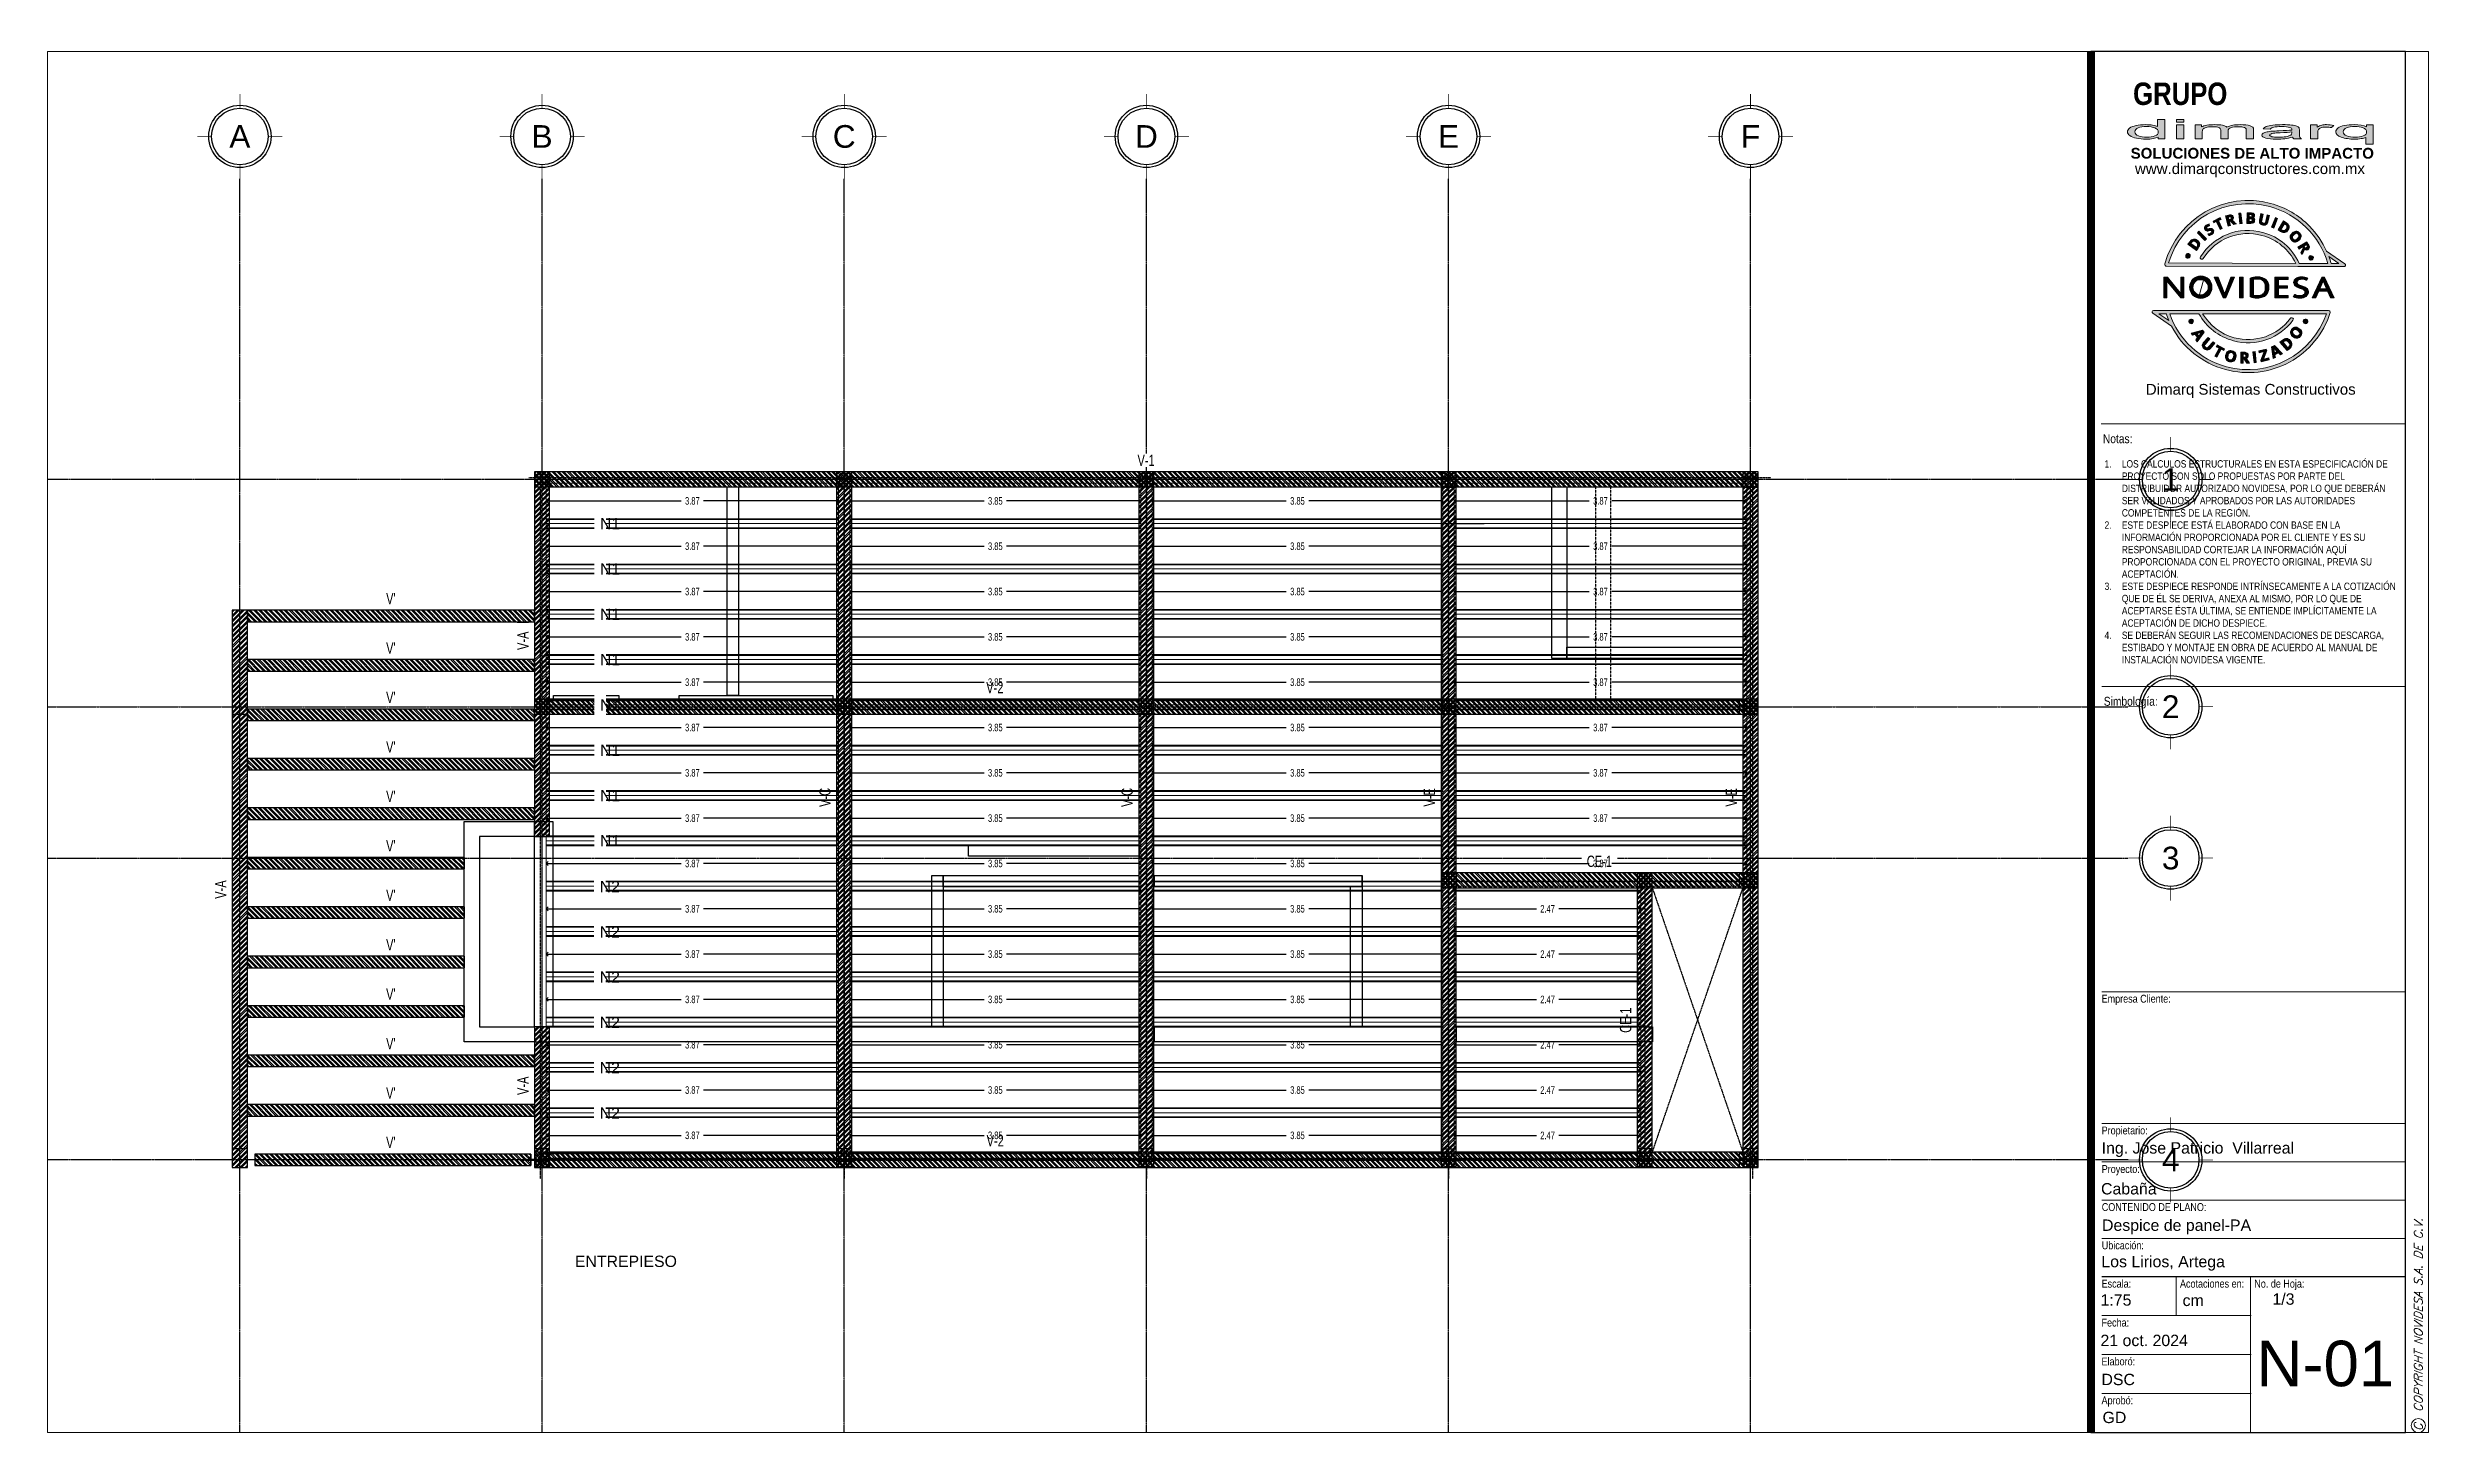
# Paper-space layout '01-PA' of a CAD drawing. Header units: millimetres. Extents: x 0 to 420, y -1 to 244.
# The model-space entities are those that its viewports show. They can reach past a viewport. Long polylines and large blocks are cut down to what shows.
import ezdxf
from ezdxf.enums import TextEntityAlignment as Align

# ---------------------------------------------------------------- set-up
doc = ezdxf.new("R2010")
doc.units = ezdxf.units.MM
doc.set_wipeout_variables(frame=1)
for name, pattern in [('CENTERX2', [101.6, 63.5, -12.7, 12.7, -12.7]), ('HIDDEN', [0.375, 0.25, -0.125]), ('Xref_Ejes$0$ACAD_ISO05W100', [33, 24, -3, 0, -3, 0, -3]), ('Xref_Losa de Entrepiso$0$HIDDEN', [0.375, 0.25, -0.125])]:
    doc.linetypes.add(name, pattern=pattern)
doc.layers.get('Defpoints').update_dxf_attribs({"color": 8})
for name, color, linetype, lineweight in [('-00 COTAS', 7, 'Continuous', 0), ('00-ACERO', 5, 'Continuous', 0), ('02-MAKROS', 202, 'Continuous', 0), ('02-MAKROS COMP', 212, 'Continuous', 0), ('02-MAKROS-COTAS', 1, 'Continuous', 0), ('e-cadena', 6, 'CENTERX2', 30), ('Est-Solapa', 7, 'Continuous', 0), ('SECC. NERVADURA', 7, 'Continuous', 20)]:
    doc.layers.add(name, color=color, linetype=linetype, lineweight=lineweight)
for name, color, linetype in [('00-VIGAS', 1, 'Continuous'), ('Capa 1', 7, 'Continuous'), ('MARCO', 7, 'Continuous'), ('PIE-PLANO', 7, 'Continuous'), ('Xref_Ejes$0$00-EJES', 1, 'Xref_Ejes$0$ACAD_ISO05W100'), ('Xref_Ejes$0$Globo Eje', 1, 'Continuous'), ('Xref_Ejes$0$Texto', 7, 'Continuous'), ('Xref_Losa de Entrepiso$0$Cerramiento', 11, 'Continuous'), ('Xref_Losa de Entrepiso$0$VIGA', 3, 'Continuous')]:
    doc.layers.add(name, color=color, linetype=linetype)
doc.styles.add('DIM2', font='archtitl.shx', dxfattribs={"width": 0.65})
doc.styles.add('solapa$0$LEYENDAS', font='ROMANS.shx', dxfattribs={"height": 0.25})
doc.styles.get("Standard").update_dxf_attribs({"font": 'arial.ttf'})
doc.styles.add('Trazo NOVIDESA$0$arial', font='arial.ttf')
doc.styles.add('Xref_Ejes$0$Arial', font='arial.ttf')
doc.styles.add('Xref_Losa de Entrepiso$0$ARIAL', font='arial.ttf', dxfattribs={"height": 2})
doc.styles.add('Xref_Losa de Entrepiso$0$ROMANS', font='romans.shx', dxfattribs={"width": 0.75})
doc.dimstyles.new('Copy of DIM-GRAL', dxfattribs={"dimscale": 0, "dimtxt": 0.1, "dimasz": 0.05, "dimexe": 0.1, "dimexo": 0.1, "dimgap": 0.05, "dimtad": 0, "dimzin": 0, "dimdsep": 46, "dimtxsty": 'DIM2', "dimblk": 'OPEN90', "dimcen": 0.1, "dimclrd": 1, "dimclre": 8, "dimclrt": 6, "dimadec": 0, "dimazin": 0, "dimtfac": 1, "dimtmove": 0, "dimatfit": 1, "dimldrblk": 'OPEN90', "dimfxl": 1, "dimtolj": 1, "dimtzin": 0, "dimarcsym": 0})
pattern_1 = [(315, (18.321727, 0.05), (0.03367596, 0.03367596), []), (315, (18.321727, 0.02755), (0.03367596, 0.03367596), [])]

psp = doc.layouts.new('01-PA')

msp = doc.modelspace()

# ---------------------------------------------------------------- texts
at = {"layer": 'SECC. NERVADURA', "color": 1, "linetype": 'Continuous', "ltscale": 0.05, "insert": (2301.541, 1179.495), "char_height": 0.15, "width": 4.19648, "attachment_point": 1}
msp.add_mtext('ENTREPIESO', dxfattribs=at)

# ---------------------------------------------------------------- blocks, each defined once
blk = doc.blocks.new('block 53')
at = {"layer": 'Capa 1', "true_color": 0x006ca1}
h = blk.add_hatch(color=144, dxfattribs=at)
h.dxf.hatch_style = 2
edge = h.paths.add_edge_path()
edge.add_spline(control_points=[(344.1, -347.9), (344.1, -347.9), (344.6, -349.8), (344.6, -349.8), (344.6, -349.8), (343.5, -350.1), (343.5, -350.1), (343.5, -350.1), (342.3, -345.2), (342.3, -345.2), (342.3, -345.2), (343.7, -344.8), (343.7, -344.8), (344.4, -344.6), (344.9, -344.6), (345.3, -344.8), (345.7, -345), (345.9, -345.3), (346.1, -345.8), (346.1, -346.1), (346.1, -346.4), (346, -346.6), (345.9, -346.9), (345.7, -347.1), (345.5, -347.3), (346.5, -348.3), (347.1, -348.9), (347.5, -349.1), (347.5, -349.1), (346.3, -349.4), (346.3, -349.4), (346.3, -349.4), (344.6, -347.8), (344.6, -347.8), (344.6, -347.8), (344.1, -347.9), (344.1, -347.9)], knot_values=[0, 0, 0, 0, 1, 1, 1, 2, 2, 2, 3, 3, 3, 4, 4, 4, 5, 5, 5, 6, 6, 6, 7, 7, 7, 8, 8, 8, 9, 9, 9, 10, 10, 10, 11, 11, 11, 12, 12, 12, 12], degree=3, periodic=0)
edge = h.paths.add_edge_path()
edge.add_spline(control_points=[(343.9, -347.1), (343.9, -347.1), (344.2, -347), (344.2, -347), (344.5, -346.9), (344.8, -346.8), (344.9, -346.7), (345, -346.5), (345.1, -346.3), (345, -346.1), (345, -345.9), (344.8, -345.7), (344.7, -345.6), (344.5, -345.6), (344.2, -345.6), (343.9, -345.7), (343.9, -345.7), (343.6, -345.8), (343.6, -345.8), (343.6, -345.8), (343.9, -347.1), (343.9, -347.1)], knot_values=[0, 0, 0, 0, 1, 1, 1, 2, 2, 2, 3, 3, 3, 4, 4, 4, 5, 5, 5, 6, 6, 6, 7, 7, 7, 7], degree=3, periodic=0)
h = blk.add_hatch(color=144, dxfattribs=at)
h.dxf.hatch_style = 2
h.paths.add_polyline_path([(349.1, -349), (348.6, -343.9), (349.7, -343.8), (350.2, -348.9)])
h = blk.add_hatch(color=144, dxfattribs=at)
h.dxf.hatch_style = 2
edge = h.paths.add_edge_path()
edge.add_spline(control_points=[(352.7, -343.7), (352.7, -343.7), (354.3, -343.7), (354.3, -343.7), (355, -343.7), (355.5, -343.9), (355.8, -344.1), (356.2, -344.3), (356.3, -344.6), (356.3, -345.1), (356.3, -345.4), (356.2, -345.6), (356.1, -345.8), (355.9, -346), (355.7, -346.1), (355.5, -346.1), (355.5, -346.1), (355.5, -346.2), (355.5, -346.2), (355.8, -346.3), (356, -346.4), (356.2, -346.6), (356.3, -346.8), (356.4, -347.1), (356.3, -347.4), (356.3, -347.9), (356.2, -348.2), (355.8, -348.5), (355.5, -348.7), (355, -348.8), (354.4, -348.8), (354.4, -348.8), (352.5, -348.8), (352.5, -348.8), (352.5, -348.8), (352.7, -343.7), (352.7, -343.7)], knot_values=[0, 0, 0, 0, 1, 1, 1, 2, 2, 2, 3, 3, 3, 4, 4, 4, 5, 5, 5, 6, 6, 6, 7, 7, 7, 8, 8, 8, 9, 9, 9, 10, 10, 10, 11, 11, 11, 12, 12, 12, 12], degree=3, periodic=0)
edge = h.paths.add_edge_path()
edge.add_spline(control_points=[(353.7, -346.6), (353.7, -346.6), (353.6, -347.9), (353.6, -347.9), (353.6, -347.9), (354.3, -347.9), (354.3, -347.9), (354.6, -347.9), (354.9, -347.9), (355, -347.8), (355.1, -347.7), (355.2, -347.5), (355.2, -347.3), (355.2, -346.8), (354.9, -346.6), (354.3, -346.6), (354.3, -346.6), (353.7, -346.6), (353.7, -346.6)], knot_values=[0, 0, 0, 0, 1, 1, 1, 2, 2, 2, 3, 3, 3, 4, 4, 4, 5, 5, 5, 6, 6, 6, 6], degree=3, periodic=0)
edge = h.paths.add_edge_path()
edge.add_spline(control_points=[(353.7, -345.7), (353.7, -345.7), (354.3, -345.7), (354.3, -345.7), (354.6, -345.7), (354.8, -345.7), (355, -345.6), (355.1, -345.5), (355.2, -345.4), (355.2, -345.2), (355.2, -345), (355.1, -344.8), (355, -344.8), (354.8, -344.7), (354.6, -344.6), (354.3, -344.6), (354.3, -344.6), (353.7, -344.6), (353.7, -344.6), (353.7, -344.6), (353.7, -345.7), (353.7, -345.7)], knot_values=[0, 0, 0, 0, 1, 1, 1, 2, 2, 2, 3, 3, 3, 4, 4, 4, 5, 5, 5, 6, 6, 6, 7, 7, 7, 7], degree=3, periodic=0)
h = blk.add_hatch(color=144, dxfattribs=at)
h.dxf.hatch_style = 2
edge = h.paths.add_edge_path()
edge.add_spline(control_points=[(363.4, -345), (363.4, -345), (362.7, -348.2), (362.7, -348.2), (362.6, -348.6), (362.5, -348.9), (362.3, -349.1), (362.1, -349.3), (361.8, -349.5), (361.4, -349.6), (361.1, -349.7), (360.7, -349.7), (360.3, -349.6), (359.6, -349.4), (359.2, -349.2), (358.9, -348.8), (358.6, -348.4), (358.5, -347.9), (358.6, -347.3), (358.6, -347.3), (359.3, -344.1), (359.3, -344.1), (359.3, -344.1), (360.4, -344.3), (360.4, -344.3), (360.4, -344.3), (359.7, -347.4), (359.7, -347.4), (359.6, -347.8), (359.7, -348.1), (359.8, -348.3), (359.9, -348.5), (360.1, -348.6), (360.5, -348.7), (360.8, -348.8), (361.1, -348.7), (361.3, -348.6), (361.5, -348.4), (361.6, -348.2), (361.7, -347.8), (361.7, -347.8), (362.3, -344.7), (362.3, -344.7), (362.3, -344.7), (363.4, -345), (363.4, -345)], knot_values=[0, 0, 0, 0, 1, 1, 1, 2, 2, 2, 3, 3, 3, 4, 4, 4, 5, 5, 5, 6, 6, 6, 7, 7, 7, 8, 8, 8, 9, 9, 9, 10, 10, 10, 11, 11, 11, 12, 12, 12, 13, 13, 13, 14, 14, 14, 15, 15, 15, 15], degree=3, periodic=0)
h = blk.add_hatch(color=144, dxfattribs=at)
h.dxf.hatch_style = 2
h.paths.add_polyline_path([(332.2, -357), (328.7, -353.4), (329.4, -352.6), (333, -356.3)])
h = blk.add_hatch(color=144, dxfattribs=at)
h.dxf.hatch_style = 2
edge = h.paths.add_edge_path()
edge.add_spline(control_points=[(336.3, -351.9), (336.6, -352.2), (336.7, -352.6), (336.5, -353), (336.4, -353.4), (336.1, -353.8), (335.7, -354.1), (335.2, -354.5), (334.8, -354.7), (334.3, -354.7), (334.3, -354.7), (333.7, -353.9), (333.7, -353.9), (334.1, -353.8), (334.4, -353.8), (334.6, -353.7), (334.9, -353.6), (335, -353.5), (335.2, -353.4), (335.4, -353.2), (335.5, -353.1), (335.6, -352.9), (335.6, -352.8), (335.6, -352.7), (335.5, -352.5), (335.4, -352.4), (335.4, -352.4), (335.3, -352.3), (335.2, -352.3), (335.1, -352.3), (334.9, -352.3), (334.8, -352.3), (334.6, -352.3), (334.2, -352.4), (333.9, -352.5), (333.6, -352.5), (333.4, -352.5), (333.2, -352.4), (333, -352.4), (332.8, -352.3), (332.6, -352.2), (332.5, -352.1), (332.3, -351.9), (332.1, -351.5), (332, -351.1), (332.1, -350.7), (332.2, -350.4), (332.5, -350), (332.9, -349.7), (333.1, -349.5), (333.3, -349.4), (333.6, -349.3), (333.8, -349.2), (334.1, -349.2), (334.3, -349.1), (334.3, -349.1), (334.5, -350), (334.5, -350), (334.3, -350.1), (334, -350.1), (333.9, -350.2), (333.7, -350.3), (333.5, -350.3), (333.4, -350.4), (333.2, -350.6), (333.1, -350.7), (333.1, -350.8), (333.1, -351), (333.1, -351.1), (333.2, -351.2), (333.2, -351.3), (333.3, -351.4), (333.4, -351.4), (333.4, -351.4), (333.5, -351.4), (333.7, -351.4), (333.8, -351.4), (334, -351.4), (334.4, -351.3), (334.9, -351.2), (335.3, -351.2), (335.6, -351.3), (335.9, -351.4), (336.1, -351.6), (336.3, -351.9)], knot_values=[0, 0, 0, 0, 1, 1, 1, 2, 2, 2, 3, 3, 3, 4, 4, 4, 5, 5, 5, 6, 6, 6, 7, 7, 7, 8, 8, 8, 9, 9, 9, 10, 10, 10, 11, 11, 11, 12, 12, 12, 13, 13, 13, 14, 14, 14, 15, 15, 15, 16, 16, 16, 17, 17, 17, 18, 18, 18, 19, 19, 19, 20, 20, 20, 21, 21, 21, 22, 22, 22, 23, 23, 23, 24, 24, 24, 25, 25, 25, 26, 26, 26, 27, 27, 27, 28, 28, 28, 28], degree=3, periodic=0)
h = blk.add_hatch(color=144, dxfattribs=at)
h.dxf.hatch_style = 2
h.paths.add_polyline_path([(340.6, -351.2), (339.6, -351.7), (337.8, -347.9), (336.6, -348.5), (336.2, -347.7), (339.7, -346), (340.1, -346.9), (338.8, -347.4)])
h = blk.add_hatch(color=144, dxfattribs=at)
h.dxf.hatch_style = 2
h.paths.add_polyline_path([(364.5, -350.7), (366.3, -346), (367.3, -346.4), (365.5, -351.1)])
h = blk.add_hatch(color=144, dxfattribs=at)
h.dxf.hatch_style = 2
edge = h.paths.add_edge_path()
edge.add_spline(control_points=[(372.5, -352), (372.1, -352.7), (371.6, -353.1), (370.9, -353.2), (370.3, -353.4), (369.6, -353.2), (368.8, -352.7), (368.8, -352.7), (367.6, -352), (367.6, -352), (367.6, -352), (370.2, -347.6), (370.2, -347.6), (370.2, -347.6), (371.6, -348.5), (371.6, -348.5), (372.3, -348.9), (372.7, -349.4), (372.9, -350.1), (373.1, -350.7), (372.9, -351.3), (372.5, -352)], knot_values=[0, 0, 0, 0, 1, 1, 1, 2, 2, 2, 3, 3, 3, 4, 4, 4, 5, 5, 5, 6, 6, 6, 7, 7, 7, 7], degree=3, periodic=0)
edge = h.paths.add_edge_path()
edge.add_spline(control_points=[(371.6, -351.4), (372.1, -350.5), (372, -349.8), (371.2, -349.3), (371.2, -349.3), (370.7, -349), (370.7, -349), (370.7, -349), (369, -351.8), (369, -351.8), (369, -351.8), (369.4, -352), (369.4, -352), (370.2, -352.6), (371, -352.4), (371.6, -351.4)], knot_values=[0, 0, 0, 0, 1, 1, 1, 2, 2, 2, 3, 3, 3, 4, 4, 4, 5, 5, 5, 5], degree=3, periodic=0)
h = blk.add_hatch(color=144, dxfattribs=at)
h.dxf.hatch_style = 2
edge = h.paths.add_edge_path()
edge.add_spline(control_points=[(377.8, -356.9), (377.2, -357.5), (376.6, -357.8), (376, -357.8), (375.3, -357.9), (374.8, -357.6), (374.2, -357), (373.7, -356.5), (373.4, -355.9), (373.4, -355.3), (373.5, -354.7), (373.8, -354.1), (374.4, -353.5), (375, -352.9), (375.6, -352.6), (376.2, -352.6), (376.8, -352.5), (377.4, -352.8), (377.9, -353.4), (378.5, -353.9), (378.8, -354.5), (378.7, -355.1), (378.7, -355.7), (378.4, -356.3), (377.8, -356.9)], knot_values=[0, 0, 0, 0, 1, 1, 1, 2, 2, 2, 3, 3, 3, 4, 4, 4, 5, 5, 5, 6, 6, 6, 7, 7, 7, 8, 8, 8, 8], degree=3, periodic=0)
edge = h.paths.add_edge_path()
edge.add_spline(control_points=[(375.2, -354.3), (374.8, -354.7), (374.5, -355.1), (374.5, -355.4), (374.4, -355.8), (374.6, -356.1), (374.9, -356.4), (375.5, -357), (376.2, -356.9), (377, -356.1), (377.8, -355.3), (377.9, -354.6), (377.3, -354), (377, -353.7), (376.7, -353.6), (376.3, -353.6), (376, -353.7), (375.6, -353.9), (375.2, -354.3)], knot_values=[0, 0, 0, 0, 1, 1, 1, 2, 2, 2, 3, 3, 3, 4, 4, 4, 5, 5, 5, 6, 6, 6, 6], degree=3, periodic=0)
h = blk.add_hatch(color=144, dxfattribs=at)
h.dxf.hatch_style = 2
edge = h.paths.add_edge_path()
edge.add_spline(control_points=[(328.6, -356.9), (329.3, -357.4), (329.7, -358), (329.8, -358.7), (329.8, -359.3), (329.6, -360), (329.1, -360.7), (329.1, -360.7), (328.2, -361.9), (328.2, -361.9), (328.2, -361.9), (324.1, -358.9), (324.1, -358.9), (324.1, -358.9), (325.1, -357.6), (325.1, -357.6), (325.6, -356.9), (326.1, -356.5), (326.8, -356.4), (327.4, -356.3), (328, -356.5), (328.6, -356.9)], knot_values=[0, 0, 0, 0, 1, 1, 1, 2, 2, 2, 3, 3, 3, 4, 4, 4, 5, 5, 5, 6, 6, 6, 7, 7, 7, 7], degree=3, periodic=0)
edge = h.paths.add_edge_path()
edge.add_spline(control_points=[(328, -357.9), (327.1, -357.2), (326.4, -357.3), (325.8, -358.1), (325.8, -358.1), (325.5, -358.5), (325.5, -358.5), (325.5, -358.5), (328.2, -360.5), (328.2, -360.5), (328.2, -360.5), (328.4, -360.1), (328.4, -360.1), (329, -359.3), (328.9, -358.5), (328, -357.9)], knot_values=[0, 0, 0, 0, 1, 1, 1, 2, 2, 2, 3, 3, 3, 4, 4, 4, 5, 5, 5, 5], degree=3, periodic=0)
h = blk.add_hatch(color=144, dxfattribs=at)
h.dxf.hatch_style = 2
edge = h.paths.add_edge_path()
edge.add_spline(control_points=[(379.4, -360.2), (379.4, -360.2), (377.7, -361.3), (377.7, -361.3), (377.7, -361.3), (377.1, -360.3), (377.1, -360.3), (377.1, -360.3), (381.5, -357.7), (381.5, -357.7), (381.5, -357.7), (382.2, -358.9), (382.2, -358.9), (382.6, -359.5), (382.8, -360), (382.7, -360.4), (382.7, -360.9), (382.4, -361.2), (382, -361.5), (381.8, -361.6), (381.5, -361.7), (381.2, -361.7), (380.9, -361.7), (380.6, -361.5), (380.4, -361.4), (379.8, -362.6), (379.4, -363.4), (379.3, -363.8), (379.3, -363.8), (378.6, -362.8), (378.6, -362.8), (378.6, -362.8), (379.7, -360.7), (379.7, -360.7), (379.7, -360.7), (379.4, -360.2), (379.4, -360.2)], knot_values=[0, 0, 0, 0, 1, 1, 1, 2, 2, 2, 3, 3, 3, 4, 4, 4, 5, 5, 5, 6, 6, 6, 7, 7, 7, 8, 8, 8, 9, 9, 9, 10, 10, 10, 11, 11, 11, 12, 12, 12, 12], degree=3, periodic=0)
edge = h.paths.add_edge_path()
edge.add_spline(control_points=[(380.1, -359.8), (380.1, -359.8), (380.3, -360.1), (380.3, -360.1), (380.5, -360.4), (380.6, -360.5), (380.8, -360.6), (381, -360.7), (381.2, -360.7), (381.4, -360.5), (381.6, -360.4), (381.7, -360.3), (381.7, -360.1), (381.7, -359.9), (381.6, -359.6), (381.5, -359.3), (381.5, -359.3), (381.3, -359.1), (381.3, -359.1), (381.3, -359.1), (380.1, -359.8), (380.1, -359.8)], knot_values=[0, 0, 0, 0, 1, 1, 1, 2, 2, 2, 3, 3, 3, 4, 4, 4, 5, 5, 5, 6, 6, 6, 7, 7, 7, 7], degree=3, periodic=0)
at = {"layer": 'Capa 1', "lineweight": 0}
for points in [[(349.1, -349), (348.6, -343.9), (349.7, -343.8), (350.2, -348.9), (349.1, -349)], [(332.2, -357), (328.7, -353.4), (329.4, -352.6), (333, -356.3), (332.2, -357)], [(340.6, -351.2), (339.6, -351.7), (337.8, -347.9), (336.6, -348.5), (336.2, -347.7), (339.7, -346), (340.1, -346.9), (338.8, -347.4), (340.6, -351.2)], [(364.5, -350.7), (366.3, -346), (367.3, -346.4), (365.5, -351.1), (364.5, -350.7)]]:
    blk.add_lwpolyline(points, dxfattribs=at)
for points, knots in [([(344.1, -347.9), (344.1, -347.9), (344.6, -349.8), (344.6, -349.8), (344.6, -349.8), (343.5, -350.1), (343.5, -350.1), (343.5, -350.1), (342.3, -345.2), (342.3, -345.2), (342.3, -345.2), (343.7, -344.8), (343.7, -344.8), (344.4, -344.6), (344.9, -344.6), (345.3, -344.8), (345.7, -345), (345.9, -345.3), (346.1, -345.8), (346.1, -346.1), (346.1, -346.4), (346, -346.6), (345.9, -346.9), (345.7, -347.1), (345.5, -347.3), (346.5, -348.3), (347.1, -348.9), (347.5, -349.1), (347.5, -349.1), (346.3, -349.4), (346.3, -349.4), (346.3, -349.4), (344.6, -347.8), (344.6, -347.8), (344.6, -347.8), (344.1, -347.9), (344.1, -347.9)], [0, 0, 0, 0, 1, 1, 1, 2, 2, 2, 3, 3, 3, 4, 4, 4, 5, 5, 5, 6, 6, 6, 7, 7, 7, 8, 8, 8, 9, 9, 9, 10, 10, 10, 11, 11, 11, 12, 12, 12, 12]), ([(352.7, -343.7), (352.7, -343.7), (354.3, -343.7), (354.3, -343.7), (355, -343.7), (355.5, -343.9), (355.8, -344.1), (356.2, -344.3), (356.3, -344.6), (356.3, -345.1), (356.3, -345.4), (356.2, -345.6), (356.1, -345.8), (355.9, -346), (355.7, -346.1), (355.5, -346.1), (355.5, -346.1), (355.5, -346.2), (355.5, -346.2), (355.8, -346.3), (356, -346.4), (356.2, -346.6), (356.3, -346.8), (356.4, -347.1), (356.3, -347.4), (356.3, -347.9), (356.2, -348.2), (355.8, -348.5), (355.5, -348.7), (355, -348.8), (354.4, -348.8), (354.4, -348.8), (352.5, -348.8), (352.5, -348.8), (352.5, -348.8), (352.7, -343.7), (352.7, -343.7)], [0, 0, 0, 0, 1, 1, 1, 2, 2, 2, 3, 3, 3, 4, 4, 4, 5, 5, 5, 6, 6, 6, 7, 7, 7, 8, 8, 8, 9, 9, 9, 10, 10, 10, 11, 11, 11, 12, 12, 12, 12]), ([(353.7, -345.7), (353.7, -345.7), (354.3, -345.7), (354.3, -345.7), (354.6, -345.7), (354.8, -345.7), (355, -345.6), (355.1, -345.5), (355.2, -345.4), (355.2, -345.2), (355.2, -345), (355.1, -344.8), (355, -344.8), (354.8, -344.7), (354.6, -344.6), (354.3, -344.6), (354.3, -344.6), (353.7, -344.6), (353.7, -344.6), (353.7, -344.6), (353.7, -345.7), (353.7, -345.7)], [0, 0, 0, 0, 1, 1, 1, 2, 2, 2, 3, 3, 3, 4, 4, 4, 5, 5, 5, 6, 6, 6, 7, 7, 7, 7]), ([(363.4, -345), (363.4, -345), (362.7, -348.2), (362.7, -348.2), (362.6, -348.6), (362.5, -348.9), (362.3, -349.1), (362.1, -349.3), (361.8, -349.5), (361.4, -349.6), (361.1, -349.7), (360.7, -349.7), (360.3, -349.6), (359.6, -349.4), (359.2, -349.2), (358.9, -348.8), (358.6, -348.4), (358.5, -347.9), (358.6, -347.3), (358.6, -347.3), (359.3, -344.1), (359.3, -344.1), (359.3, -344.1), (360.4, -344.3), (360.4, -344.3), (360.4, -344.3), (359.7, -347.4), (359.7, -347.4), (359.6, -347.8), (359.7, -348.1), (359.8, -348.3), (359.9, -348.5), (360.1, -348.6), (360.5, -348.7), (360.8, -348.8), (361.1, -348.7), (361.3, -348.6), (361.5, -348.4), (361.6, -348.2), (361.7, -347.8), (361.7, -347.8), (362.3, -344.7), (362.3, -344.7), (362.3, -344.7), (363.4, -345), (363.4, -345)], [0, 0, 0, 0, 1, 1, 1, 2, 2, 2, 3, 3, 3, 4, 4, 4, 5, 5, 5, 6, 6, 6, 7, 7, 7, 8, 8, 8, 9, 9, 9, 10, 10, 10, 11, 11, 11, 12, 12, 12, 13, 13, 13, 14, 14, 14, 15, 15, 15, 15]), ([(336.3, -351.9), (336.6, -352.2), (336.7, -352.6), (336.5, -353), (336.4, -353.4), (336.1, -353.8), (335.7, -354.1), (335.2, -354.5), (334.8, -354.7), (334.3, -354.7), (334.3, -354.7), (333.7, -353.9), (333.7, -353.9), (334.1, -353.8), (334.4, -353.8), (334.6, -353.7), (334.9, -353.6), (335, -353.5), (335.2, -353.4), (335.4, -353.2), (335.5, -353.1), (335.6, -352.9), (335.6, -352.8), (335.6, -352.7), (335.5, -352.5), (335.4, -352.4), (335.4, -352.4), (335.3, -352.3), (335.2, -352.3), (335.1, -352.3), (334.9, -352.3), (334.8, -352.3), (334.6, -352.3), (334.2, -352.4), (333.9, -352.5), (333.6, -352.5), (333.4, -352.5), (333.2, -352.4), (333, -352.4), (332.8, -352.3), (332.6, -352.2), (332.5, -352.1), (332.3, -351.9), (332.1, -351.5), (332, -351.1), (332.1, -350.7), (332.2, -350.4), (332.5, -350), (332.9, -349.7), (333.1, -349.5), (333.3, -349.4), (333.6, -349.3), (333.8, -349.2), (334.1, -349.2), (334.3, -349.1), (334.3, -349.1), (334.5, -350), (334.5, -350), (334.3, -350.1), (334, -350.1), (333.9, -350.2), (333.7, -350.3), (333.5, -350.3), (333.4, -350.4), (333.2, -350.6), (333.1, -350.7), (333.1, -350.8), (333.1, -351), (333.1, -351.1), (333.2, -351.2), (333.2, -351.3), (333.3, -351.4), (333.4, -351.4), (333.4, -351.4), (333.5, -351.4), (333.7, -351.4), (333.8, -351.4), (334, -351.4), (334.4, -351.3), (334.9, -351.2), (335.3, -351.2), (335.6, -351.3), (335.9, -351.4), (336.1, -351.6), (336.3, -351.9)], [0, 0, 0, 0, 1, 1, 1, 2, 2, 2, 3, 3, 3, 4, 4, 4, 5, 5, 5, 6, 6, 6, 7, 7, 7, 8, 8, 8, 9, 9, 9, 10, 10, 10, 11, 11, 11, 12, 12, 12, 13, 13, 13, 14, 14, 14, 15, 15, 15, 16, 16, 16, 17, 17, 17, 18, 18, 18, 19, 19, 19, 20, 20, 20, 21, 21, 21, 22, 22, 22, 23, 23, 23, 24, 24, 24, 25, 25, 25, 26, 26, 26, 27, 27, 27, 28, 28, 28, 28]), ([(343.9, -347.1), (343.9, -347.1), (344.2, -347), (344.2, -347), (344.5, -346.9), (344.8, -346.8), (344.9, -346.7), (345, -346.5), (345.1, -346.3), (345, -346.1), (345, -345.9), (344.8, -345.7), (344.7, -345.6), (344.5, -345.6), (344.2, -345.6), (343.9, -345.7), (343.9, -345.7), (343.6, -345.8), (343.6, -345.8), (343.6, -345.8), (343.9, -347.1), (343.9, -347.1)], [0, 0, 0, 0, 1, 1, 1, 2, 2, 2, 3, 3, 3, 4, 4, 4, 5, 5, 5, 6, 6, 6, 7, 7, 7, 7]), ([(353.7, -346.6), (353.7, -346.6), (353.6, -347.9), (353.6, -347.9), (353.6, -347.9), (354.3, -347.9), (354.3, -347.9), (354.6, -347.9), (354.9, -347.9), (355, -347.8), (355.1, -347.7), (355.2, -347.5), (355.2, -347.3), (355.2, -346.8), (354.9, -346.6), (354.3, -346.6), (354.3, -346.6), (353.7, -346.6), (353.7, -346.6)], [0, 0, 0, 0, 1, 1, 1, 2, 2, 2, 3, 3, 3, 4, 4, 4, 5, 5, 5, 6, 6, 6, 6]), ([(372.5, -352), (372.1, -352.7), (371.6, -353.1), (370.9, -353.2), (370.3, -353.4), (369.6, -353.2), (368.8, -352.7), (368.8, -352.7), (367.6, -352), (367.6, -352), (367.6, -352), (370.2, -347.6), (370.2, -347.6), (370.2, -347.6), (371.6, -348.5), (371.6, -348.5), (372.3, -348.9), (372.7, -349.4), (372.9, -350.1), (373.1, -350.7), (372.9, -351.3), (372.5, -352)], [0, 0, 0, 0, 1, 1, 1, 2, 2, 2, 3, 3, 3, 4, 4, 4, 5, 5, 5, 6, 6, 6, 7, 7, 7, 7]), ([(371.6, -351.4), (372.1, -350.5), (372, -349.8), (371.2, -349.3), (371.2, -349.3), (370.7, -349), (370.7, -349), (370.7, -349), (369, -351.8), (369, -351.8), (369, -351.8), (369.4, -352), (369.4, -352), (370.2, -352.6), (371, -352.4), (371.6, -351.4)], [0, 0, 0, 0, 1, 1, 1, 2, 2, 2, 3, 3, 3, 4, 4, 4, 5, 5, 5, 5]), ([(377.8, -356.9), (377.2, -357.5), (376.6, -357.8), (376, -357.8), (375.3, -357.9), (374.8, -357.6), (374.2, -357), (373.7, -356.5), (373.4, -355.9), (373.4, -355.3), (373.5, -354.7), (373.8, -354.1), (374.4, -353.5), (375, -352.9), (375.6, -352.6), (376.2, -352.6), (376.8, -352.5), (377.4, -352.8), (377.9, -353.4), (378.5, -353.9), (378.8, -354.5), (378.7, -355.1), (378.7, -355.7), (378.4, -356.3), (377.8, -356.9)], [0, 0, 0, 0, 1, 1, 1, 2, 2, 2, 3, 3, 3, 4, 4, 4, 5, 5, 5, 6, 6, 6, 7, 7, 7, 8, 8, 8, 8]), ([(375.2, -354.3), (374.8, -354.7), (374.5, -355.1), (374.5, -355.4), (374.4, -355.8), (374.6, -356.1), (374.9, -356.4), (375.5, -357), (376.2, -356.9), (377, -356.1), (377.8, -355.3), (377.9, -354.6), (377.3, -354), (377, -353.7), (376.7, -353.6), (376.3, -353.6), (376, -353.7), (375.6, -353.9), (375.2, -354.3)], [0, 0, 0, 0, 1, 1, 1, 2, 2, 2, 3, 3, 3, 4, 4, 4, 5, 5, 5, 6, 6, 6, 6]), ([(328.6, -356.9), (329.3, -357.4), (329.7, -358), (329.8, -358.7), (329.8, -359.3), (329.6, -360), (329.1, -360.7), (329.1, -360.7), (328.2, -361.9), (328.2, -361.9), (328.2, -361.9), (324.1, -358.9), (324.1, -358.9), (324.1, -358.9), (325.1, -357.6), (325.1, -357.6), (325.6, -356.9), (326.1, -356.5), (326.8, -356.4), (327.4, -356.3), (328, -356.5), (328.6, -356.9)], [0, 0, 0, 0, 1, 1, 1, 2, 2, 2, 3, 3, 3, 4, 4, 4, 5, 5, 5, 6, 6, 6, 7, 7, 7, 7]), ([(328, -357.9), (327.1, -357.2), (326.4, -357.3), (325.8, -358.1), (325.8, -358.1), (325.5, -358.5), (325.5, -358.5), (325.5, -358.5), (328.2, -360.5), (328.2, -360.5), (328.2, -360.5), (328.4, -360.1), (328.4, -360.1), (329, -359.3), (328.9, -358.5), (328, -357.9)], [0, 0, 0, 0, 1, 1, 1, 2, 2, 2, 3, 3, 3, 4, 4, 4, 5, 5, 5, 5]), ([(379.4, -360.2), (379.4, -360.2), (377.7, -361.3), (377.7, -361.3), (377.7, -361.3), (377.1, -360.3), (377.1, -360.3), (377.1, -360.3), (381.5, -357.7), (381.5, -357.7), (381.5, -357.7), (382.2, -358.9), (382.2, -358.9), (382.6, -359.5), (382.8, -360), (382.7, -360.4), (382.7, -360.9), (382.4, -361.2), (382, -361.5), (381.8, -361.6), (381.5, -361.7), (381.2, -361.7), (380.9, -361.7), (380.6, -361.5), (380.4, -361.4), (379.8, -362.6), (379.4, -363.4), (379.3, -363.8), (379.3, -363.8), (378.6, -362.8), (378.6, -362.8), (378.6, -362.8), (379.7, -360.7), (379.7, -360.7), (379.7, -360.7), (379.4, -360.2), (379.4, -360.2)], [0, 0, 0, 0, 1, 1, 1, 2, 2, 2, 3, 3, 3, 4, 4, 4, 5, 5, 5, 6, 6, 6, 7, 7, 7, 8, 8, 8, 9, 9, 9, 10, 10, 10, 11, 11, 11, 12, 12, 12, 12]), ([(380.1, -359.8), (380.1, -359.8), (380.3, -360.1), (380.3, -360.1), (380.5, -360.4), (380.6, -360.5), (380.8, -360.6), (381, -360.7), (381.2, -360.7), (381.4, -360.5), (381.6, -360.4), (381.7, -360.3), (381.7, -360.1), (381.7, -359.9), (381.6, -359.6), (381.5, -359.3), (381.5, -359.3), (381.3, -359.1), (381.3, -359.1), (381.3, -359.1), (380.1, -359.8), (380.1, -359.8)], [0, 0, 0, 0, 1, 1, 1, 2, 2, 2, 3, 3, 3, 4, 4, 4, 5, 5, 5, 6, 6, 6, 7, 7, 7, 7])]:
    blk.add_open_spline(points, degree=3, knots=knots, dxfattribs=at)
blk = doc.blocks.new('block 54')
at = {"layer": 'Capa 1', "true_color": 0x006ca1}
h = blk.add_hatch(color=144, dxfattribs=at)
h.dxf.hatch_style = 2
h.paths.add_polyline_path([(327.9, -405), (328.7, -403.9), (327.6, -402.4), (326.3, -402.8), (325.7, -401.8), (331.1, -400.3), (331.9, -401.4), (328.6, -406)])
edge = h.paths.add_edge_path()
edge.add_spline(control_points=[(329.3, -403.2), (330, -402.2), (330.5, -401.7), (330.6, -401.6), (330.7, -401.5), (330.7, -401.4), (330.8, -401.3), (330.5, -401.4), (329.7, -401.7), (328.5, -402.1), (328.5, -402.1), (329.3, -403.2), (329.3, -403.2)], knot_values=[0, 0, 0, 0, 1, 1, 1, 2, 2, 2, 3, 3, 3, 4, 4, 4, 4], degree=3, periodic=0)
h = blk.add_hatch(color=144, dxfattribs=at)
h.dxf.hatch_style = 2
edge = h.paths.add_edge_path()
edge.add_spline(control_points=[(377.7, -399.5), (378.4, -399.9), (378.9, -400.5), (379.1, -401.1), (379.2, -401.7), (379.1, -402.3), (378.7, -403), (378.2, -403.7), (377.7, -404.1), (377.1, -404.2), (376.5, -404.4), (375.8, -404.2), (375, -403.7), (374.3, -403.3), (373.8, -402.7), (373.7, -402.1), (373.5, -401.5), (373.6, -400.8), (374.1, -400.1), (374.5, -399.5), (375, -399.1), (375.6, -398.9), (376.3, -398.8), (376.9, -399), (377.7, -399.5)], knot_values=[0, 0, 0, 0, 1, 1, 1, 2, 2, 2, 3, 3, 3, 4, 4, 4, 5, 5, 5, 6, 6, 6, 7, 7, 7, 8, 8, 8, 8], degree=3, periodic=0)
edge = h.paths.add_edge_path()
edge.add_spline(control_points=[(375.6, -402.7), (376.1, -403), (376.6, -403.2), (377, -403.1), (377.3, -403.1), (377.6, -402.9), (377.9, -402.5), (378.3, -401.8), (378.1, -401.1), (377.1, -400.5), (376.1, -399.8), (375.3, -399.9), (374.8, -400.6), (374.6, -401), (374.6, -401.4), (374.7, -401.7), (374.8, -402.1), (375.1, -402.4), (375.6, -402.7)], knot_values=[0, 0, 0, 0, 1, 1, 1, 2, 2, 2, 3, 3, 3, 4, 4, 4, 5, 5, 5, 6, 6, 6, 6], degree=3, periodic=0)
h = blk.add_hatch(color=144, dxfattribs=at)
h.dxf.hatch_style = 2
edge = h.paths.add_edge_path()
edge.add_spline(control_points=[(337.1, -406.7), (337.1, -406.7), (334.8, -409.3), (334.8, -409.3), (334.5, -409.6), (334.2, -409.8), (333.9, -409.9), (333.6, -410), (333.3, -410), (332.9, -409.9), (332.6, -409.8), (332.2, -409.6), (331.9, -409.3), (331.4, -408.9), (331.1, -408.4), (331, -407.9), (331, -407.4), (331.1, -406.9), (331.5, -406.4), (331.5, -406.4), (333.8, -403.9), (333.8, -403.9), (333.8, -403.9), (334.6, -404.6), (334.6, -404.6), (334.6, -404.6), (332.5, -407.1), (332.5, -407.1), (332.2, -407.4), (332.1, -407.6), (332.1, -407.9), (332.1, -408.1), (332.2, -408.4), (332.5, -408.6), (332.8, -408.9), (333.1, -409), (333.3, -408.9), (333.6, -408.9), (333.8, -408.7), (334.1, -408.4), (334.1, -408.4), (336.2, -406), (336.2, -406), (336.2, -406), (337.1, -406.7), (337.1, -406.7)], knot_values=[0, 0, 0, 0, 1, 1, 1, 2, 2, 2, 3, 3, 3, 4, 4, 4, 5, 5, 5, 6, 6, 6, 7, 7, 7, 8, 8, 8, 9, 9, 9, 10, 10, 10, 11, 11, 11, 12, 12, 12, 13, 13, 13, 14, 14, 14, 15, 15, 15, 15], degree=3, periodic=0)
h = blk.add_hatch(color=144, dxfattribs=at)
h.dxf.hatch_style = 2
h.paths.add_polyline_path([(338.1, -413.4), (337.1, -412.9), (339.1, -409), (337.8, -408.4), (338.2, -407.5), (341.8, -409.4), (341.4, -410.2), (340.1, -409.5)])
h = blk.add_hatch(color=144, dxfattribs=at)
h.dxf.hatch_style = 2
edge = h.paths.add_edge_path()
edge.add_spline(control_points=[(347.2, -413.5), (347, -414.4), (346.7, -415), (346.2, -415.3), (345.6, -415.7), (345, -415.8), (344.2, -415.6), (343.4, -415.4), (342.8, -415.1), (342.5, -414.5), (342.2, -414), (342.1, -413.3), (342.3, -412.4), (342.5, -411.5), (342.9, -410.9), (343.4, -410.6), (343.9, -410.2), (344.6, -410.1), (345.4, -410.3), (346.2, -410.5), (346.7, -410.9), (347.1, -411.4), (347.4, -412), (347.4, -412.7), (347.2, -413.5)], knot_values=[0, 0, 0, 0, 1, 1, 1, 2, 2, 2, 3, 3, 3, 4, 4, 4, 5, 5, 5, 6, 6, 6, 7, 7, 7, 8, 8, 8, 8], degree=3, periodic=0)
edge = h.paths.add_edge_path()
edge.add_spline(control_points=[(343.5, -412.7), (343.3, -413.2), (343.4, -413.7), (343.5, -414), (343.7, -414.4), (344, -414.6), (344.4, -414.7), (345.3, -414.9), (345.8, -414.4), (346.1, -413.3), (346.4, -412.1), (346.1, -411.4), (345.2, -411.2), (344.8, -411.1), (344.4, -411.2), (344.1, -411.4), (343.8, -411.7), (343.6, -412.1), (343.5, -412.7)], knot_values=[0, 0, 0, 0, 1, 1, 1, 2, 2, 2, 3, 3, 3, 4, 4, 4, 5, 5, 5, 6, 6, 6, 6], degree=3, periodic=0)
h = blk.add_hatch(color=144, dxfattribs=at)
h.dxf.hatch_style = 2
edge = h.paths.add_edge_path()
edge.add_spline(control_points=[(350.7, -414.3), (350.7, -414.3), (350.7, -416.3), (350.7, -416.3), (350.7, -416.3), (349.6, -416.3), (349.6, -416.3), (349.6, -416.3), (349.6, -411), (349.6, -411), (349.6, -411), (351.1, -411), (351.1, -411), (351.9, -411), (352.4, -411.2), (352.7, -411.4), (353.1, -411.7), (353.2, -412.1), (353.2, -412.6), (353.2, -412.9), (353.2, -413.2), (353, -413.4), (352.8, -413.7), (352.6, -413.9), (352.3, -414), (353.1, -415.2), (353.6, -416), (353.8, -416.3), (353.8, -416.3), (352.6, -416.3), (352.6, -416.3), (352.6, -416.3), (351.3, -414.3), (351.3, -414.3), (351.3, -414.3), (350.7, -414.3), (350.7, -414.3)], knot_values=[0, 0, 0, 0, 1, 1, 1, 2, 2, 2, 3, 3, 3, 4, 4, 4, 5, 5, 5, 6, 6, 6, 7, 7, 7, 8, 8, 8, 9, 9, 9, 10, 10, 10, 11, 11, 11, 12, 12, 12, 12], degree=3, periodic=0)
edge = h.paths.add_edge_path()
edge.add_spline(control_points=[(350.7, -413.4), (350.7, -413.4), (351.1, -413.4), (351.1, -413.4), (351.4, -413.4), (351.7, -413.3), (351.9, -413.2), (352, -413.1), (352.1, -412.9), (352.1, -412.6), (352.1, -412.4), (352, -412.2), (351.9, -412.1), (351.7, -412), (351.4, -412), (351.1, -412), (351.1, -412), (350.7, -412), (350.7, -412), (350.7, -412), (350.7, -413.4), (350.7, -413.4)], knot_values=[0, 0, 0, 0, 1, 1, 1, 2, 2, 2, 3, 3, 3, 4, 4, 4, 5, 5, 5, 6, 6, 6, 7, 7, 7, 7], degree=3, periodic=0)
h = blk.add_hatch(color=144, dxfattribs=at)
h.dxf.hatch_style = 2
h.paths.add_polyline_path([(356, -416.1), (355.4, -410.8), (356.5, -410.7), (357.1, -415.9)])
h = blk.add_hatch(color=144, dxfattribs=at)
h.dxf.hatch_style = 2
h.paths.add_polyline_path([(363.3, -414.6), (359.5, -415.6), (359.3, -414.9), (360.9, -410.7), (358.5, -411.3), (358.3, -410.4), (361.9, -409.5), (362.1, -410.2), (360.6, -414.4), (363.1, -413.7)])
h = blk.add_hatch(color=144, dxfattribs=at)
h.dxf.hatch_style = 2
h.paths.add_polyline_path([(368.7, -412.3), (367.8, -411.3), (366.1, -412.2), (366.3, -413.5), (365.2, -414), (364.5, -408.4), (365.8, -407.8), (369.8, -411.7)])
edge = h.paths.add_edge_path()
edge.add_spline(control_points=[(367.1, -410.6), (366.3, -409.7), (365.9, -409.2), (365.8, -409.1), (365.7, -409), (365.6, -408.9), (365.5, -408.8), (365.6, -409.2), (365.7, -409.9), (365.9, -411.2), (365.9, -411.2), (367.1, -410.6), (367.1, -410.6)], knot_values=[0, 0, 0, 0, 1, 1, 1, 2, 2, 2, 3, 3, 3, 4, 4, 4, 4], degree=3, periodic=0)
h = blk.add_hatch(color=144, dxfattribs=at)
h.dxf.hatch_style = 2
edge = h.paths.add_edge_path()
edge.add_spline(control_points=[(373.5, -405.3), (374.1, -406), (374.3, -406.7), (374.3, -407.3), (374.2, -408), (373.8, -408.7), (373.1, -409.3), (373.1, -409.3), (372, -410.2), (372, -410.2), (372, -410.2), (368.5, -406.2), (368.5, -406.2), (368.5, -406.2), (369.8, -405.2), (369.8, -405.2), (370.4, -404.6), (371.1, -404.3), (371.7, -404.4), (372.4, -404.4), (373, -404.7), (373.5, -405.3)], knot_values=[0, 0, 0, 0, 1, 1, 1, 2, 2, 2, 3, 3, 3, 4, 4, 4, 5, 5, 5, 6, 6, 6, 7, 7, 7, 7], degree=3, periodic=0)
edge = h.paths.add_edge_path()
edge.add_spline(control_points=[(372.7, -406.1), (371.9, -405.3), (371.2, -405.2), (370.4, -405.8), (370.4, -405.8), (370, -406.2), (370, -406.2), (370, -406.2), (372.2, -408.8), (372.2, -408.8), (372.2, -408.8), (372.6, -408.5), (372.6, -408.5), (373.4, -407.8), (373.4, -407), (372.7, -406.1)], knot_values=[0, 0, 0, 0, 1, 1, 1, 2, 2, 2, 3, 3, 3, 4, 4, 4, 5, 5, 5, 5], degree=3, periodic=0)
at = {"layer": 'Capa 1', "lineweight": 0}
for points in [[(327.9, -405), (328.7, -403.9), (327.6, -402.4), (326.3, -402.8), (325.7, -401.8), (331.1, -400.3), (331.9, -401.4), (328.6, -406), (327.9, -405)], [(338.1, -413.4), (337.1, -412.9), (339.1, -409), (337.8, -408.4), (338.2, -407.5), (341.8, -409.4), (341.4, -410.2), (340.1, -409.5), (338.1, -413.4)], [(356, -416.1), (355.4, -410.8), (356.5, -410.7), (357.1, -415.9), (356, -416.1)], [(363.3, -414.6), (359.5, -415.6), (359.3, -414.9), (360.9, -410.7), (358.5, -411.3), (358.3, -410.4), (361.9, -409.5), (362.1, -410.2), (360.6, -414.4), (363.1, -413.7), (363.3, -414.6)], [(368.7, -412.3), (367.8, -411.3), (366.1, -412.2), (366.3, -413.5), (365.2, -414), (364.5, -408.4), (365.8, -407.8), (369.8, -411.7), (368.7, -412.3)]]:
    blk.add_lwpolyline(points, dxfattribs=at)
for points, knots in [([(329.3, -403.2), (330, -402.2), (330.5, -401.7), (330.6, -401.6), (330.7, -401.5), (330.7, -401.4), (330.8, -401.3), (330.5, -401.4), (329.7, -401.7), (328.5, -402.1), (328.5, -402.1), (329.3, -403.2), (329.3, -403.2)], [0, 0, 0, 0, 1, 1, 1, 2, 2, 2, 3, 3, 3, 4, 4, 4, 4]), ([(377.7, -399.5), (378.4, -399.9), (378.9, -400.5), (379.1, -401.1), (379.2, -401.7), (379.1, -402.3), (378.7, -403), (378.2, -403.7), (377.7, -404.1), (377.1, -404.2), (376.5, -404.4), (375.8, -404.2), (375, -403.7), (374.3, -403.3), (373.8, -402.7), (373.7, -402.1), (373.5, -401.5), (373.6, -400.8), (374.1, -400.1), (374.5, -399.5), (375, -399.1), (375.6, -398.9), (376.3, -398.8), (376.9, -399), (377.7, -399.5)], [0, 0, 0, 0, 1, 1, 1, 2, 2, 2, 3, 3, 3, 4, 4, 4, 5, 5, 5, 6, 6, 6, 7, 7, 7, 8, 8, 8, 8]), ([(375.6, -402.7), (376.1, -403), (376.6, -403.2), (377, -403.1), (377.3, -403.1), (377.6, -402.9), (377.9, -402.5), (378.3, -401.8), (378.1, -401.1), (377.1, -400.5), (376.1, -399.8), (375.3, -399.9), (374.8, -400.6), (374.6, -401), (374.6, -401.4), (374.7, -401.7), (374.8, -402.1), (375.1, -402.4), (375.6, -402.7)], [0, 0, 0, 0, 1, 1, 1, 2, 2, 2, 3, 3, 3, 4, 4, 4, 5, 5, 5, 6, 6, 6, 6]), ([(337.1, -406.7), (337.1, -406.7), (334.8, -409.3), (334.8, -409.3), (334.5, -409.6), (334.2, -409.8), (333.9, -409.9), (333.6, -410), (333.3, -410), (332.9, -409.9), (332.6, -409.8), (332.2, -409.6), (331.9, -409.3), (331.4, -408.9), (331.1, -408.4), (331, -407.9), (331, -407.4), (331.1, -406.9), (331.5, -406.4), (331.5, -406.4), (333.8, -403.9), (333.8, -403.9), (333.8, -403.9), (334.6, -404.6), (334.6, -404.6), (334.6, -404.6), (332.5, -407.1), (332.5, -407.1), (332.2, -407.4), (332.1, -407.6), (332.1, -407.9), (332.1, -408.1), (332.2, -408.4), (332.5, -408.6), (332.8, -408.9), (333.1, -409), (333.3, -408.9), (333.6, -408.9), (333.8, -408.7), (334.1, -408.4), (334.1, -408.4), (336.2, -406), (336.2, -406), (336.2, -406), (337.1, -406.7), (337.1, -406.7)], [0, 0, 0, 0, 1, 1, 1, 2, 2, 2, 3, 3, 3, 4, 4, 4, 5, 5, 5, 6, 6, 6, 7, 7, 7, 8, 8, 8, 9, 9, 9, 10, 10, 10, 11, 11, 11, 12, 12, 12, 13, 13, 13, 14, 14, 14, 15, 15, 15, 15]), ([(347.2, -413.5), (347, -414.4), (346.7, -415), (346.2, -415.3), (345.6, -415.7), (345, -415.8), (344.2, -415.6), (343.4, -415.4), (342.8, -415.1), (342.5, -414.5), (342.2, -414), (342.1, -413.3), (342.3, -412.4), (342.5, -411.5), (342.9, -410.9), (343.4, -410.6), (343.9, -410.2), (344.6, -410.1), (345.4, -410.3), (346.2, -410.5), (346.7, -410.9), (347.1, -411.4), (347.4, -412), (347.4, -412.7), (347.2, -413.5)], [0, 0, 0, 0, 1, 1, 1, 2, 2, 2, 3, 3, 3, 4, 4, 4, 5, 5, 5, 6, 6, 6, 7, 7, 7, 8, 8, 8, 8]), ([(343.5, -412.7), (343.3, -413.2), (343.4, -413.7), (343.5, -414), (343.7, -414.4), (344, -414.6), (344.4, -414.7), (345.3, -414.9), (345.8, -414.4), (346.1, -413.3), (346.4, -412.1), (346.1, -411.4), (345.2, -411.2), (344.8, -411.1), (344.4, -411.2), (344.1, -411.4), (343.8, -411.7), (343.6, -412.1), (343.5, -412.7)], [0, 0, 0, 0, 1, 1, 1, 2, 2, 2, 3, 3, 3, 4, 4, 4, 5, 5, 5, 6, 6, 6, 6]), ([(350.7, -414.3), (350.7, -414.3), (350.7, -416.3), (350.7, -416.3), (350.7, -416.3), (349.6, -416.3), (349.6, -416.3), (349.6, -416.3), (349.6, -411), (349.6, -411), (349.6, -411), (351.1, -411), (351.1, -411), (351.9, -411), (352.4, -411.2), (352.7, -411.4), (353.1, -411.7), (353.2, -412.1), (353.2, -412.6), (353.2, -412.9), (353.2, -413.2), (353, -413.4), (352.8, -413.7), (352.6, -413.9), (352.3, -414), (353.1, -415.2), (353.6, -416), (353.8, -416.3), (353.8, -416.3), (352.6, -416.3), (352.6, -416.3), (352.6, -416.3), (351.3, -414.3), (351.3, -414.3), (351.3, -414.3), (350.7, -414.3), (350.7, -414.3)], [0, 0, 0, 0, 1, 1, 1, 2, 2, 2, 3, 3, 3, 4, 4, 4, 5, 5, 5, 6, 6, 6, 7, 7, 7, 8, 8, 8, 9, 9, 9, 10, 10, 10, 11, 11, 11, 12, 12, 12, 12]), ([(350.7, -413.4), (350.7, -413.4), (351.1, -413.4), (351.1, -413.4), (351.4, -413.4), (351.7, -413.3), (351.9, -413.2), (352, -413.1), (352.1, -412.9), (352.1, -412.6), (352.1, -412.4), (352, -412.2), (351.9, -412.1), (351.7, -412), (351.4, -412), (351.1, -412), (351.1, -412), (350.7, -412), (350.7, -412), (350.7, -412), (350.7, -413.4), (350.7, -413.4)], [0, 0, 0, 0, 1, 1, 1, 2, 2, 2, 3, 3, 3, 4, 4, 4, 5, 5, 5, 6, 6, 6, 7, 7, 7, 7]), ([(367.1, -410.6), (366.3, -409.7), (365.9, -409.2), (365.8, -409.1), (365.7, -409), (365.6, -408.9), (365.5, -408.8), (365.6, -409.2), (365.7, -409.9), (365.9, -411.2), (365.9, -411.2), (367.1, -410.6), (367.1, -410.6)], [0, 0, 0, 0, 1, 1, 1, 2, 2, 2, 3, 3, 3, 4, 4, 4, 4]), ([(373.5, -405.3), (374.1, -406), (374.3, -406.7), (374.3, -407.3), (374.2, -408), (373.8, -408.7), (373.1, -409.3), (373.1, -409.3), (372, -410.2), (372, -410.2), (372, -410.2), (368.5, -406.2), (368.5, -406.2), (368.5, -406.2), (369.8, -405.2), (369.8, -405.2), (370.4, -404.6), (371.1, -404.3), (371.7, -404.4), (372.4, -404.4), (373, -404.7), (373.5, -405.3)], [0, 0, 0, 0, 1, 1, 1, 2, 2, 2, 3, 3, 3, 4, 4, 4, 5, 5, 5, 6, 6, 6, 7, 7, 7, 7]), ([(372.7, -406.1), (371.9, -405.3), (371.2, -405.2), (370.4, -405.8), (370.4, -405.8), (370, -406.2), (370, -406.2), (370, -406.2), (372.2, -408.8), (372.2, -408.8), (372.2, -408.8), (372.6, -408.5), (372.6, -408.5), (373.4, -407.8), (373.4, -407), (372.7, -406.1)], [0, 0, 0, 0, 1, 1, 1, 2, 2, 2, 3, 3, 3, 4, 4, 4, 5, 5, 5, 5])]:
    blk.add_open_spline(points, degree=3, knots=knots, dxfattribs=at)
blk = doc.blocks.new('block 55')
at = {"layer": 'Capa 1', "true_color": 0x006ca1}
h = blk.add_hatch(color=144, dxfattribs=at)
h.dxf.hatch_style = 2
edge = h.paths.add_edge_path()
edge.add_spline(control_points=[(399.8, -368.3), (399.8, -368.3), (391, -362.2), (391, -362.2), (389, -357.8), (386.2, -353.7), (382.8, -350.2), (377.7, -344.9), (371.2, -341.1), (364, -339.2), (341.9, -333.2), (319, -346.3), (313, -368.4), (312.9, -368.7), (313, -368.9), (313.1, -369.1), (313.2, -369.2), (313.4, -369.3), (313.5, -369.4), (313.6, -369.4), (313.7, -369.4), (313.7, -369.4), (313.7, -369.4), (377.2, -369.6), (377.2, -369.6), (377.3, -369.6), (377.3, -369.6), (377.4, -369.6), (377.4, -369.6), (399.4, -369.7), (399.4, -369.7), (399.7, -369.7), (400, -369.5), (400.1, -369.1), (400.2, -368.8), (400.1, -368.5), (399.8, -368.3)], knot_values=[0, 0, 0, 0, 1, 1, 1, 2, 2, 2, 3, 3, 3, 4, 4, 4, 5, 5, 5, 6, 6, 6, 7, 7, 7, 8, 8, 8, 9, 9, 9, 10, 10, 10, 11, 11, 11, 12, 12, 12, 12], degree=3, periodic=0)
edge = h.paths.add_edge_path()
edge.add_spline(control_points=[(377.8, -368.1), (374.4, -360.7), (368.1, -355.3), (360.2, -353.2), (354.5, -351.6), (348.6, -351.9), (343.1, -354.1), (337.8, -356.3), (333.2, -360.1), (330.2, -364.9), (329.9, -365.3), (330, -365.8), (330.4, -366), (330.5, -366), (330.5, -366), (330.6, -366.1), (330.9, -366.2), (331.3, -366), (331.5, -365.7), (337.5, -356.1), (348.9, -351.7), (359.8, -354.6), (367, -356.6), (372.9, -361.4), (376.1, -368.1), (376.1, -368.1), (314.8, -367.9), (314.8, -367.9), (320.9, -347.1), (342.6, -335), (363.6, -340.7), (377, -344.3), (387.7, -354.8), (391.6, -368.1), (391.6, -368.1), (377.8, -368.1), (377.8, -368.1)], knot_values=[0, 0, 0, 0, 1, 1, 1, 2, 2, 2, 3, 3, 3, 4, 4, 4, 5, 5, 5, 6, 6, 6, 7, 7, 7, 8, 8, 8, 9, 9, 9, 10, 10, 10, 11, 11, 11, 12, 12, 12, 12], degree=3, periodic=0)
edge = h.paths.add_edge_path()
edge.add_spline(control_points=[(393.2, -368.1), (392.9, -367), (392.5, -365.9), (392.1, -364.8), (392.1, -364.8), (396.9, -368.1), (396.9, -368.1), (396.9, -368.1), (393.2, -368.1), (393.2, -368.1)], knot_values=[0, 0, 0, 0, 1, 1, 1, 2, 2, 2, 3, 3, 3, 3], degree=3, periodic=0)
h = blk.add_hatch(color=144, dxfattribs=at)
h.dxf.hatch_style = 2
edge = h.paths.add_edge_path()
edge.add_spline(control_points=[(392, -390.9), (392, -390.9), (307.5, -390.9), (307.5, -390.9), (307.2, -390.9), (306.9, -391.1), (306.8, -391.4), (306.7, -391.7), (306.8, -392.1), (307.1, -392.2), (307.1, -392.2), (316.2, -398.4), (316.2, -398.4), (321.5, -408.7), (330.9, -416.3), (342.3, -419.4), (352.7, -422.2), (363.6, -420.9), (373.1, -415.8), (382.5, -410.6), (389.5, -402.1), (392.8, -391.9), (392.8, -391.6), (392.8, -391.4), (392.6, -391.2), (392.5, -391), (392.3, -390.9), (392, -390.9)], knot_values=[0, 0, 0, 0, 1, 1, 1, 2, 2, 2, 3, 3, 3, 4, 4, 4, 5, 5, 5, 6, 6, 6, 7, 7, 7, 8, 8, 8, 9, 9, 9, 9], degree=3, periodic=0)
edge = h.paths.add_edge_path()
edge.add_spline(control_points=[(310, -392.4), (310, -392.4), (313.7, -392.4), (313.7, -392.4), (314, -393.5), (314.5, -394.6), (314.9, -395.7), (314.9, -395.7), (310, -392.4), (310, -392.4)], knot_values=[0, 0, 0, 0, 1, 1, 1, 2, 2, 2, 3, 3, 3, 3], degree=3, periodic=0)
edge = h.paths.add_edge_path()
edge.add_spline(control_points=[(342.7, -418), (329.8, -414.5), (319.6, -404.9), (315.3, -392.4), (315.3, -392.4), (329.4, -392.4), (329.4, -392.4), (333, -398.9), (338.9, -403.5), (346.1, -405.5), (351.4, -406.9), (357, -406.7), (362.2, -404.9), (367.2, -403.1), (371.6, -399.8), (374.8, -395.5), (375.1, -395.2), (375, -394.7), (374.7, -394.5), (374.3, -394.2), (373.9, -394.3), (373.6, -394.6), (367.3, -403.1), (356.6, -406.7), (346.4, -404), (340, -402.2), (334.6, -398.1), (331.2, -392.4), (331.2, -392.4), (391, -392.4), (391, -392.4), (384.1, -412.3), (363.1, -423.5), (342.7, -418)], knot_values=[0, 0, 0, 0, 1, 1, 1, 2, 2, 2, 3, 3, 3, 4, 4, 4, 5, 5, 5, 6, 6, 6, 7, 7, 7, 8, 8, 8, 9, 9, 9, 10, 10, 10, 11, 11, 11, 11], degree=3, periodic=0)
at = {"layer": 'Capa 1', "lineweight": 0}
for points, knots in [([(399.8, -368.3), (399.8, -368.3), (391, -362.2), (391, -362.2), (389, -357.8), (386.2, -353.7), (382.8, -350.2), (377.7, -344.9), (371.2, -341.1), (364, -339.2), (341.9, -333.2), (319, -346.3), (313, -368.4), (312.9, -368.7), (313, -368.9), (313.1, -369.1), (313.2, -369.2), (313.4, -369.3), (313.5, -369.4), (313.6, -369.4), (313.7, -369.4), (313.7, -369.4), (313.7, -369.4), (377.2, -369.6), (377.2, -369.6), (377.3, -369.6), (377.3, -369.6), (377.4, -369.6), (377.4, -369.6), (399.4, -369.7), (399.4, -369.7), (399.7, -369.7), (400, -369.5), (400.1, -369.1), (400.2, -368.8), (400.1, -368.5), (399.8, -368.3)], [0, 0, 0, 0, 1, 1, 1, 2, 2, 2, 3, 3, 3, 4, 4, 4, 5, 5, 5, 6, 6, 6, 7, 7, 7, 8, 8, 8, 9, 9, 9, 10, 10, 10, 11, 11, 11, 12, 12, 12, 12]), ([(377.8, -368.1), (374.4, -360.7), (368.1, -355.3), (360.2, -353.2), (354.5, -351.6), (348.6, -351.9), (343.1, -354.1), (337.8, -356.3), (333.2, -360.1), (330.2, -364.9), (329.9, -365.3), (330, -365.8), (330.4, -366), (330.5, -366), (330.5, -366), (330.6, -366.1), (330.9, -366.2), (331.3, -366), (331.5, -365.7), (337.5, -356.1), (348.9, -351.7), (359.8, -354.6), (367, -356.6), (372.9, -361.4), (376.1, -368.1), (376.1, -368.1), (314.8, -367.9), (314.8, -367.9), (320.9, -347.1), (342.6, -335), (363.6, -340.7), (377, -344.3), (387.7, -354.8), (391.6, -368.1), (391.6, -368.1), (377.8, -368.1), (377.8, -368.1)], [0, 0, 0, 0, 1, 1, 1, 2, 2, 2, 3, 3, 3, 4, 4, 4, 5, 5, 5, 6, 6, 6, 7, 7, 7, 8, 8, 8, 9, 9, 9, 10, 10, 10, 11, 11, 11, 12, 12, 12, 12]), ([(393.2, -368.1), (392.9, -367), (392.5, -365.9), (392.1, -364.8), (392.1, -364.8), (396.9, -368.1), (396.9, -368.1), (396.9, -368.1), (393.2, -368.1), (393.2, -368.1)], [0, 0, 0, 0, 1, 1, 1, 2, 2, 2, 3, 3, 3, 3]), ([(392, -390.9), (392, -390.9), (307.5, -390.9), (307.5, -390.9), (307.2, -390.9), (306.9, -391.1), (306.8, -391.4), (306.7, -391.7), (306.8, -392.1), (307.1, -392.2), (307.1, -392.2), (316.2, -398.4), (316.2, -398.4), (321.5, -408.7), (330.9, -416.3), (342.3, -419.4), (352.7, -422.2), (363.6, -420.9), (373.1, -415.8), (382.5, -410.6), (389.5, -402.1), (392.8, -391.9), (392.8, -391.6), (392.8, -391.4), (392.6, -391.2), (392.5, -391), (392.3, -390.9), (392, -390.9)], [0, 0, 0, 0, 1, 1, 1, 2, 2, 2, 3, 3, 3, 4, 4, 4, 5, 5, 5, 6, 6, 6, 7, 7, 7, 8, 8, 8, 9, 9, 9, 9]), ([(310, -392.4), (310, -392.4), (313.7, -392.4), (313.7, -392.4), (314, -393.5), (314.5, -394.6), (314.9, -395.7), (314.9, -395.7), (310, -392.4), (310, -392.4)], [0, 0, 0, 0, 1, 1, 1, 2, 2, 2, 3, 3, 3, 3]), ([(342.7, -418), (329.8, -414.5), (319.6, -404.9), (315.3, -392.4), (315.3, -392.4), (329.4, -392.4), (329.4, -392.4), (333, -398.9), (338.9, -403.5), (346.1, -405.5), (351.4, -406.9), (357, -406.7), (362.2, -404.9), (367.2, -403.1), (371.6, -399.8), (374.8, -395.5), (375.1, -395.2), (375, -394.7), (374.7, -394.5), (374.3, -394.2), (373.9, -394.3), (373.6, -394.6), (367.3, -403.1), (356.6, -406.7), (346.4, -404), (340, -402.2), (334.6, -398.1), (331.2, -392.4), (331.2, -392.4), (391, -392.4), (391, -392.4), (384.1, -412.3), (363.1, -423.5), (342.7, -418)], [0, 0, 0, 0, 1, 1, 1, 2, 2, 2, 3, 3, 3, 4, 4, 4, 5, 5, 5, 6, 6, 6, 7, 7, 7, 8, 8, 8, 9, 9, 9, 10, 10, 10, 11, 11, 11, 11])]:
    blk.add_open_spline(points, degree=3, knots=knots, dxfattribs=at)
blk = doc.blocks.new('block 57')
at = {"layer": 'Capa 1', "true_color": 0x006ca1}
h = blk.add_hatch(color=144, dxfattribs=at)
h.dxf.hatch_style = 2
edge = h.paths.add_edge_path()
edge.add_spline(control_points=[(320.7, -382.5), (320.7, -382.5), (320.7, -382.6), (320.7, -382.6), (320.6, -382.5), (320.5, -382.4), (320.4, -382.3), (320.4, -382.3), (314.3, -374.8), (314.3, -374.8), (314.3, -374.8), (312.4, -374.8), (312.4, -374.8), (312.4, -374.8), (312.4, -384.7), (312.4, -384.7), (312.4, -384.7), (313.9, -384.7), (313.9, -384.7), (313.9, -384.7), (313.9, -376.8), (313.9, -376.8), (313.9, -376.7), (313.9, -376.6), (313.9, -376.5), (314.1, -376.7), (314.2, -376.8), (314.3, -377), (314.3, -377), (320.7, -384.7), (320.7, -384.7), (320.7, -384.7), (322.2, -384.7), (322.2, -384.7), (322.2, -384.7), (322.2, -374.8), (322.2, -374.8), (322.2, -374.8), (320.7, -374.8), (320.7, -374.8), (320.7, -374.8), (320.7, -382.5), (320.7, -382.5)], knot_values=[0, 0, 0, 0, 1, 1, 1, 2, 2, 2, 3, 3, 3, 4, 4, 4, 5, 5, 5, 6, 6, 6, 7, 7, 7, 8, 8, 8, 9, 9, 9, 10, 10, 10, 11, 11, 11, 12, 12, 12, 13, 13, 13, 14, 14, 14, 14], degree=3, periodic=0)
h = blk.add_hatch(color=144, dxfattribs=at)
h.dxf.hatch_style = 2
edge = h.paths.add_edge_path()
edge.add_spline(control_points=[(342, -382.1), (341.9, -382.3), (341.8, -382.5), (341.8, -382.7), (341.7, -382.5), (341.6, -382.3), (341.6, -382.1), (341.6, -382.1), (338.7, -374.8), (338.7, -374.8), (338.7, -374.8), (336.8, -374.8), (336.8, -374.8), (336.8, -374.8), (341.1, -384.7), (341.1, -384.7), (341.1, -384.7), (342.4, -384.7), (342.4, -384.7), (342.4, -384.7), (346.6, -374.8), (346.6, -374.8), (346.6, -374.8), (344.8, -374.8), (344.8, -374.8), (344.8, -374.8), (342, -382.1), (342, -382.1)], knot_values=[0, 0, 0, 0, 1, 1, 1, 2, 2, 2, 3, 3, 3, 4, 4, 4, 5, 5, 5, 6, 6, 6, 7, 7, 7, 8, 8, 8, 9, 9, 9, 9], degree=3, periodic=0)
h = blk.add_hatch(color=144, dxfattribs=at)
h.dxf.hatch_style = 2
h.paths.add_polyline_path([(349, -384.7), (350.7, -384.7), (350.7, -374.8), (349, -374.8)])
h = blk.add_hatch(color=144, dxfattribs=at)
h.dxf.hatch_style = 2
edge = h.paths.add_edge_path()
edge.add_spline(control_points=[(361.7, -375.9), (360.7, -375.1), (359.4, -374.6), (357.6, -374.6), (356.9, -374.6), (356.3, -374.7), (355.7, -374.8), (355.1, -374.9), (354.6, -375), (354.3, -375.2), (354.3, -375.2), (354.1, -375.2), (354.1, -375.2), (354.1, -375.2), (354.1, -384.3), (354.1, -384.3), (354.1, -384.3), (354.3, -384.3), (354.3, -384.3), (354.6, -384.5), (355.1, -384.6), (355.7, -384.7), (356.3, -384.8), (356.9, -384.9), (357.7, -384.9), (358.6, -384.9), (359.4, -384.7), (360.1, -384.5), (360.7, -384.2), (361.3, -383.9), (361.8, -383.4), (362.2, -383), (362.6, -382.4), (362.8, -381.8), (363.1, -381.1), (363.2, -380.4), (363.2, -379.6), (363.2, -378), (362.7, -376.8), (361.7, -375.9)], knot_values=[0, 0, 0, 0, 1, 1, 1, 2, 2, 2, 3, 3, 3, 4, 4, 4, 5, 5, 5, 6, 6, 6, 7, 7, 7, 8, 8, 8, 9, 9, 9, 10, 10, 10, 11, 11, 11, 12, 12, 12, 13, 13, 13, 13], degree=3, periodic=0)
edge = h.paths.add_edge_path()
edge.add_spline(control_points=[(361.2, -381.4), (361.1, -381.9), (360.8, -382.3), (360.5, -382.6), (360.2, -383), (359.8, -383.2), (359.4, -383.4), (358.9, -383.6), (358.2, -383.7), (357.5, -383.7), (357.1, -383.7), (356.7, -383.7), (356.4, -383.6), (356.2, -383.6), (356, -383.6), (355.8, -383.5), (355.8, -383.5), (355.8, -375.8), (355.8, -375.8), (356.3, -375.7), (356.8, -375.7), (357.5, -375.7), (358.8, -375.7), (359.8, -376), (360.5, -376.7), (361.1, -377.4), (361.4, -378.3), (361.4, -379.6), (361.4, -380.3), (361.4, -380.9), (361.2, -381.4)], knot_values=[0, 0, 0, 0, 1, 1, 1, 2, 2, 2, 3, 3, 3, 4, 4, 4, 5, 5, 5, 6, 6, 6, 7, 7, 7, 8, 8, 8, 9, 9, 9, 10, 10, 10, 10], degree=3, periodic=0)
h = blk.add_hatch(color=144, dxfattribs=at)
h.dxf.hatch_style = 2
h.paths.add_polyline_path([(366.1, -384.7), (372.5, -384.7), (372.5, -383.6), (367.8, -383.6), (367.8, -380.1), (372.1, -380.1), (372.1, -379), (367.8, -379), (367.8, -375.9), (372.5, -375.9), (372.5, -374.8), (366.1, -374.8)])
h = blk.add_hatch(color=144, dxfattribs=at)
h.dxf.hatch_style = 2
edge = h.paths.add_edge_path()
edge.add_spline(control_points=[(381.6, -380.3), (381.4, -380.1), (381.1, -379.9), (380.7, -379.6), (380.2, -379.4), (379.7, -379.2), (379, -379), (378.7, -378.9), (378.4, -378.8), (378.1, -378.7), (377.9, -378.6), (377.6, -378.5), (377.4, -378.4), (377.2, -378.3), (377.1, -378.1), (377, -377.9), (376.9, -377.8), (376.8, -377.6), (376.8, -377.4), (376.8, -376.9), (377, -376.5), (377.3, -376.2), (377.7, -375.9), (378.3, -375.8), (379, -375.8), (379.4, -375.8), (379.8, -375.8), (380.2, -375.9), (380.5, -376), (380.8, -376.1), (381, -376.2), (381, -376.2), (381.3, -376.3), (381.3, -376.3), (381.3, -376.3), (381.9, -375.3), (381.9, -375.3), (381.9, -375.3), (381.6, -375.1), (381.6, -375.1), (381.3, -375), (380.9, -374.9), (380.5, -374.8), (380, -374.7), (379.5, -374.6), (378.9, -374.6), (378.4, -374.6), (377.8, -374.7), (377.4, -374.8), (376.9, -375), (376.5, -375.2), (376.2, -375.4), (375.9, -375.7), (375.6, -376), (375.4, -376.3), (375.2, -376.7), (375.1, -377), (375.1, -377.4), (375.1, -377.7), (375.2, -377.9), (375.3, -378.2), (375.4, -378.5), (375.6, -378.7), (375.8, -379), (376.1, -379.2), (376.4, -379.4), (376.8, -379.6), (377.2, -379.9), (377.7, -380), (378.2, -380.2), (379.1, -380.4), (379.7, -380.7), (380.1, -381), (380.4, -381.2), (380.6, -381.5), (380.6, -381.9), (380.6, -382.4), (380.4, -382.8), (379.9, -383.2), (379.5, -383.5), (378.8, -383.7), (378, -383.7), (377.5, -383.7), (377, -383.6), (376.7, -383.5), (376.3, -383.5), (376, -383.4), (375.8, -383.2), (375.8, -383.2), (375.5, -383.1), (375.5, -383.1), (375.5, -383.1), (374.9, -384.2), (374.9, -384.2), (374.9, -384.2), (375.2, -384.3), (375.2, -384.3), (375.5, -384.5), (375.9, -384.6), (376.4, -384.7), (376.8, -384.8), (377.5, -384.9), (378.2, -384.9), (378.7, -384.9), (379.3, -384.8), (379.8, -384.7), (380.3, -384.5), (380.7, -384.3), (381.1, -384.1), (381.4, -383.8), (381.7, -383.5), (381.9, -383.1), (382.2, -382.7), (382.3, -382.3), (382.3, -381.9), (382.3, -381.6), (382.2, -381.4), (382.1, -381.2), (382.1, -380.9), (381.9, -380.6), (381.6, -380.3)], knot_values=[0, 0, 0, 0, 1, 1, 1, 2, 2, 2, 3, 3, 3, 4, 4, 4, 5, 5, 5, 6, 6, 6, 7, 7, 7, 8, 8, 8, 9, 9, 9, 10, 10, 10, 11, 11, 11, 12, 12, 12, 13, 13, 13, 14, 14, 14, 15, 15, 15, 16, 16, 16, 17, 17, 17, 18, 18, 18, 19, 19, 19, 20, 20, 20, 21, 21, 21, 22, 22, 22, 23, 23, 23, 24, 24, 24, 25, 25, 25, 26, 26, 26, 27, 27, 27, 28, 28, 28, 29, 29, 29, 30, 30, 30, 31, 31, 31, 32, 32, 32, 33, 33, 33, 34, 34, 34, 35, 35, 35, 36, 36, 36, 37, 37, 37, 38, 38, 38, 39, 39, 39, 40, 40, 40, 40], degree=3, periodic=0)
h = blk.add_hatch(color=144, dxfattribs=at)
h.dxf.hatch_style = 2
h.paths.add_polyline_path([(390, -374.8), (388.8, -374.8), (384.1, -384.7), (385.8, -384.7), (387.2, -381.5), (391.5, -381.5), (392.9, -384.7), (394.6, -384.7)])
edge = h.paths.add_edge_path()
edge.add_spline(control_points=[(387.7, -380.4), (387.7, -380.4), (389.2, -377), (389.2, -377), (389.2, -376.9), (389.3, -376.8), (389.3, -376.6), (389.4, -376.8), (389.4, -376.9), (389.5, -377.1), (389.5, -377.1), (391, -380.4), (391, -380.4), (391, -380.4), (387.7, -380.4), (387.7, -380.4)], knot_values=[0, 0, 0, 0, 1, 1, 1, 2, 2, 2, 3, 3, 3, 4, 4, 4, 5, 5, 5, 5], degree=3, periodic=0)
at = {"layer": 'Capa 1', "lineweight": 0}
for points in [[(349, -384.7), (350.7, -384.7), (350.7, -374.8), (349, -374.8), (349, -384.7)], [(366.1, -384.7), (372.5, -384.7), (372.5, -383.6), (367.8, -383.6), (367.8, -380.1), (372.1, -380.1), (372.1, -379), (367.8, -379), (367.8, -375.9), (372.5, -375.9), (372.5, -374.8), (366.1, -374.8), (366.1, -384.7)], [(390, -374.8), (388.8, -374.8), (384.1, -384.7), (385.8, -384.7), (387.2, -381.5), (391.5, -381.5), (392.9, -384.7), (394.6, -384.7), (390, -374.8)]]:
    blk.add_lwpolyline(points, dxfattribs=at)
for points, knots in [([(320.7, -382.5), (320.7, -382.5), (320.7, -382.6), (320.7, -382.6), (320.6, -382.5), (320.5, -382.4), (320.4, -382.3), (320.4, -382.3), (314.3, -374.8), (314.3, -374.8), (314.3, -374.8), (312.4, -374.8), (312.4, -374.8), (312.4, -374.8), (312.4, -384.7), (312.4, -384.7), (312.4, -384.7), (313.9, -384.7), (313.9, -384.7), (313.9, -384.7), (313.9, -376.8), (313.9, -376.8), (313.9, -376.7), (313.9, -376.6), (313.9, -376.5), (314.1, -376.7), (314.2, -376.8), (314.3, -377), (314.3, -377), (320.7, -384.7), (320.7, -384.7), (320.7, -384.7), (322.2, -384.7), (322.2, -384.7), (322.2, -384.7), (322.2, -374.8), (322.2, -374.8), (322.2, -374.8), (320.7, -374.8), (320.7, -374.8), (320.7, -374.8), (320.7, -382.5), (320.7, -382.5)], [0, 0, 0, 0, 1, 1, 1, 2, 2, 2, 3, 3, 3, 4, 4, 4, 5, 5, 5, 6, 6, 6, 7, 7, 7, 8, 8, 8, 9, 9, 9, 10, 10, 10, 11, 11, 11, 12, 12, 12, 13, 13, 13, 14, 14, 14, 14]), ([(342, -382.1), (341.9, -382.3), (341.8, -382.5), (341.8, -382.7), (341.7, -382.5), (341.6, -382.3), (341.6, -382.1), (341.6, -382.1), (338.7, -374.8), (338.7, -374.8), (338.7, -374.8), (336.8, -374.8), (336.8, -374.8), (336.8, -374.8), (341.1, -384.7), (341.1, -384.7), (341.1, -384.7), (342.4, -384.7), (342.4, -384.7), (342.4, -384.7), (346.6, -374.8), (346.6, -374.8), (346.6, -374.8), (344.8, -374.8), (344.8, -374.8), (344.8, -374.8), (342, -382.1), (342, -382.1)], [0, 0, 0, 0, 1, 1, 1, 2, 2, 2, 3, 3, 3, 4, 4, 4, 5, 5, 5, 6, 6, 6, 7, 7, 7, 8, 8, 8, 9, 9, 9, 9]), ([(361.7, -375.9), (360.7, -375.1), (359.4, -374.6), (357.6, -374.6), (356.9, -374.6), (356.3, -374.7), (355.7, -374.8), (355.1, -374.9), (354.6, -375), (354.3, -375.2), (354.3, -375.2), (354.1, -375.2), (354.1, -375.2), (354.1, -375.2), (354.1, -384.3), (354.1, -384.3), (354.1, -384.3), (354.3, -384.3), (354.3, -384.3), (354.6, -384.5), (355.1, -384.6), (355.7, -384.7), (356.3, -384.8), (356.9, -384.9), (357.7, -384.9), (358.6, -384.9), (359.4, -384.7), (360.1, -384.5), (360.7, -384.2), (361.3, -383.9), (361.8, -383.4), (362.2, -383), (362.6, -382.4), (362.8, -381.8), (363.1, -381.1), (363.2, -380.4), (363.2, -379.6), (363.2, -378), (362.7, -376.8), (361.7, -375.9)], [0, 0, 0, 0, 1, 1, 1, 2, 2, 2, 3, 3, 3, 4, 4, 4, 5, 5, 5, 6, 6, 6, 7, 7, 7, 8, 8, 8, 9, 9, 9, 10, 10, 10, 11, 11, 11, 12, 12, 12, 13, 13, 13, 13]), ([(361.2, -381.4), (361.1, -381.9), (360.8, -382.3), (360.5, -382.6), (360.2, -383), (359.8, -383.2), (359.4, -383.4), (358.9, -383.6), (358.2, -383.7), (357.5, -383.7), (357.1, -383.7), (356.7, -383.7), (356.4, -383.6), (356.2, -383.6), (356, -383.6), (355.8, -383.5), (355.8, -383.5), (355.8, -375.8), (355.8, -375.8), (356.3, -375.7), (356.8, -375.7), (357.5, -375.7), (358.8, -375.7), (359.8, -376), (360.5, -376.7), (361.1, -377.4), (361.4, -378.3), (361.4, -379.6), (361.4, -380.3), (361.4, -380.9), (361.2, -381.4)], [0, 0, 0, 0, 1, 1, 1, 2, 2, 2, 3, 3, 3, 4, 4, 4, 5, 5, 5, 6, 6, 6, 7, 7, 7, 8, 8, 8, 9, 9, 9, 10, 10, 10, 10]), ([(381.6, -380.3), (381.4, -380.1), (381.1, -379.9), (380.7, -379.6), (380.2, -379.4), (379.7, -379.2), (379, -379), (378.7, -378.9), (378.4, -378.8), (378.1, -378.7), (377.9, -378.6), (377.6, -378.5), (377.4, -378.4), (377.2, -378.3), (377.1, -378.1), (377, -377.9), (376.9, -377.8), (376.8, -377.6), (376.8, -377.4), (376.8, -376.9), (377, -376.5), (377.3, -376.2), (377.7, -375.9), (378.3, -375.8), (379, -375.8), (379.4, -375.8), (379.8, -375.8), (380.2, -375.9), (380.5, -376), (380.8, -376.1), (381, -376.2), (381, -376.2), (381.3, -376.3), (381.3, -376.3), (381.3, -376.3), (381.9, -375.3), (381.9, -375.3), (381.9, -375.3), (381.6, -375.1), (381.6, -375.1), (381.3, -375), (380.9, -374.9), (380.5, -374.8), (380, -374.7), (379.5, -374.6), (378.9, -374.6), (378.4, -374.6), (377.8, -374.7), (377.4, -374.8), (376.9, -375), (376.5, -375.2), (376.2, -375.4), (375.9, -375.7), (375.6, -376), (375.4, -376.3), (375.2, -376.7), (375.1, -377), (375.1, -377.4), (375.1, -377.7), (375.2, -377.9), (375.3, -378.2), (375.4, -378.5), (375.6, -378.7), (375.8, -379), (376.1, -379.2), (376.4, -379.4), (376.8, -379.6), (377.2, -379.9), (377.7, -380), (378.2, -380.2), (379.1, -380.4), (379.7, -380.7), (380.1, -381), (380.4, -381.2), (380.6, -381.5), (380.6, -381.9), (380.6, -382.4), (380.4, -382.8), (379.9, -383.2), (379.5, -383.5), (378.8, -383.7), (378, -383.7), (377.5, -383.7), (377, -383.6), (376.7, -383.5), (376.3, -383.5), (376, -383.4), (375.8, -383.2), (375.8, -383.2), (375.5, -383.1), (375.5, -383.1), (375.5, -383.1), (374.9, -384.2), (374.9, -384.2), (374.9, -384.2), (375.2, -384.3), (375.2, -384.3), (375.5, -384.5), (375.9, -384.6), (376.4, -384.7), (376.8, -384.8), (377.5, -384.9), (378.2, -384.9), (378.7, -384.9), (379.3, -384.8), (379.8, -384.7), (380.3, -384.5), (380.7, -384.3), (381.1, -384.1), (381.4, -383.8), (381.7, -383.5), (381.9, -383.1), (382.2, -382.7), (382.3, -382.3), (382.3, -381.9), (382.3, -381.6), (382.2, -381.4), (382.1, -381.2), (382.1, -380.9), (381.9, -380.6), (381.6, -380.3)], [0, 0, 0, 0, 1, 1, 1, 2, 2, 2, 3, 3, 3, 4, 4, 4, 5, 5, 5, 6, 6, 6, 7, 7, 7, 8, 8, 8, 9, 9, 9, 10, 10, 10, 11, 11, 11, 12, 12, 12, 13, 13, 13, 14, 14, 14, 15, 15, 15, 16, 16, 16, 17, 17, 17, 18, 18, 18, 19, 19, 19, 20, 20, 20, 21, 21, 21, 22, 22, 22, 23, 23, 23, 24, 24, 24, 25, 25, 25, 26, 26, 26, 27, 27, 27, 28, 28, 28, 29, 29, 29, 30, 30, 30, 31, 31, 31, 32, 32, 32, 33, 33, 33, 34, 34, 34, 35, 35, 35, 36, 36, 36, 37, 37, 37, 38, 38, 38, 39, 39, 39, 40, 40, 40, 40]), ([(387.7, -380.4), (387.7, -380.4), (389.2, -377), (389.2, -377), (389.2, -376.9), (389.3, -376.8), (389.3, -376.6), (389.4, -376.8), (389.4, -376.9), (389.5, -377.1), (389.5, -377.1), (391, -380.4), (391, -380.4), (391, -380.4), (387.7, -380.4), (387.7, -380.4)], [0, 0, 0, 0, 1, 1, 1, 2, 2, 2, 3, 3, 3, 4, 4, 4, 5, 5, 5, 5])]:
    blk.add_open_spline(points, degree=3, knots=knots, dxfattribs=at)
blk = doc.blocks.new('block 56')
at = {"layer": 'Capa 1', "true_color": 0x006ca1}
h = blk.add_hatch(color=144, dxfattribs=at)
h.dxf.hatch_style = 2
edge = h.paths.add_edge_path()
edge.add_spline(control_points=[(330.3, -374.2), (327.3, -374.2), (324.9, -376.6), (324.9, -379.6), (324.9, -382.6), (327.3, -385), (330.3, -385), (333.3, -385), (335.7, -382.6), (335.7, -379.6), (335.7, -376.6), (333.3, -374.2), (330.3, -374.2)], knot_values=[0, 0, 0, 0, 1, 1, 1, 2, 2, 2, 3, 3, 3, 4, 4, 4, 4], degree=3, periodic=0)
edge = h.paths.add_edge_path()
edge.add_spline(control_points=[(330.2, -383.3), (328.2, -383.3), (326.5, -381.7), (326.5, -379.7), (326.5, -377.6), (328.2, -376), (330.2, -376), (332.2, -376), (333.9, -377.6), (333.9, -379.7), (333.9, -381.7), (332.2, -383.3), (330.2, -383.3)], knot_values=[0, 0, 0, 0, 1, 1, 1, 2, 2, 2, 3, 3, 3, 4, 4, 4, 4], degree=3, periodic=0)
at = {"layer": 'Capa 1', "lineweight": 0}
for points, knots in [([(330.3, -374.2), (327.3, -374.2), (324.9, -376.6), (324.9, -379.6), (324.9, -382.6), (327.3, -385), (330.3, -385), (333.3, -385), (335.7, -382.6), (335.7, -379.6), (335.7, -376.6), (333.3, -374.2), (330.3, -374.2)], [0, 0, 0, 0, 1, 1, 1, 2, 2, 2, 3, 3, 3, 4, 4, 4, 4]), ([(329.5, -383.8), (329.5, -383.8), (331.8, -375.6), (331.8, -375.6), (331.8, -375.6), (327.1, -373.8), (325.9, -379), (325.9, -379), (325.4, -382.1), (329.5, -383.8)], [0, 0, 0, 0, 1, 1, 1, 2, 2, 2, 3, 3, 3, 3]), ([(330.2, -383.3), (328.2, -383.3), (326.5, -381.7), (326.5, -379.7), (326.5, -377.6), (328.2, -376), (330.2, -376), (332.2, -376), (333.9, -377.6), (333.9, -379.7), (333.9, -381.7), (332.2, -383.3), (330.2, -383.3)], [0, 0, 0, 0, 1, 1, 1, 2, 2, 2, 3, 3, 3, 4, 4, 4, 4])]:
    blk.add_open_spline(points, degree=3, knots=knots, dxfattribs=at)
at = {"layer": 'Capa 1'}
blk.add_blockref('block 57', (0, 0), dxfattribs=at)
blk = doc.blocks.new('block 52')
at = {"layer": 'Capa 1', "true_color": 0x006ca1}
h = blk.add_hatch(color=144, dxfattribs=at)
h.dxf.hatch_style = 2
edge = h.paths.add_edge_path()
edge.add_spline(control_points=[(325.2, -364.8), (325, -365.4), (324.4, -365.7), (323.8, -365.6), (323.2, -365.4), (322.9, -364.8), (323.1, -364.2), (323.2, -363.6), (323.8, -363.2), (324.4, -363.4), (325, -363.6), (325.4, -364.2), (325.2, -364.8)], knot_values=[0, 0, 0, 0, 1, 1, 1, 2, 2, 2, 3, 3, 3, 4, 4, 4, 4], degree=3, periodic=0)
h = blk.add_hatch(color=144, dxfattribs=at)
h.dxf.hatch_style = 2
edge = h.paths.add_edge_path()
edge.add_spline(control_points=[(384.6, -365.7), (384.4, -366.3), (383.8, -366.7), (383.2, -366.5), (382.6, -366.4), (382.3, -365.8), (382.4, -365.2), (382.6, -364.6), (383.2, -364.2), (383.8, -364.4), (384.4, -364.5), (384.8, -365.1), (384.6, -365.7)], knot_values=[0, 0, 0, 0, 1, 1, 1, 2, 2, 2, 3, 3, 3, 4, 4, 4, 4], degree=3, periodic=0)
h = blk.add_hatch(color=144, dxfattribs=at)
h.dxf.hatch_style = 2
edge = h.paths.add_edge_path()
edge.add_spline(control_points=[(326.7, -396.4), (326.6, -397), (326, -397.4), (325.4, -397.2), (324.8, -397.1), (324.4, -396.4), (324.6, -395.9), (324.7, -395.3), (325.4, -394.9), (325.9, -395.1), (326.5, -395.2), (326.9, -395.8), (326.7, -396.4)], knot_values=[0, 0, 0, 0, 1, 1, 1, 2, 2, 2, 3, 3, 3, 4, 4, 4, 4], degree=3, periodic=0)
h = blk.add_hatch(color=144, dxfattribs=at)
h.dxf.hatch_style = 2
edge = h.paths.add_edge_path()
edge.add_spline(control_points=[(381.9, -396.4), (381.7, -397), (381.1, -397.4), (380.5, -397.2), (379.9, -397.1), (379.6, -396.4), (379.7, -395.9), (379.9, -395.3), (380.5, -394.9), (381.1, -395.1), (381.7, -395.2), (382.1, -395.8), (381.9, -396.4)], knot_values=[0, 0, 0, 0, 1, 1, 1, 2, 2, 2, 3, 3, 3, 4, 4, 4, 4], degree=3, periodic=0)
at = {"layer": 'Capa 1', "lineweight": 0}
for points in [[(325.2, -364.8), (325, -365.4), (324.4, -365.7), (323.8, -365.6), (323.2, -365.4), (322.9, -364.8), (323.1, -364.2), (323.2, -363.6), (323.8, -363.2), (324.4, -363.4), (325, -363.6), (325.4, -364.2), (325.2, -364.8)], [(384.6, -365.7), (384.4, -366.3), (383.8, -366.7), (383.2, -366.5), (382.6, -366.4), (382.3, -365.8), (382.4, -365.2), (382.6, -364.6), (383.2, -364.2), (383.8, -364.4), (384.4, -364.5), (384.8, -365.1), (384.6, -365.7)], [(326.7, -396.4), (326.6, -397), (326, -397.4), (325.4, -397.2), (324.8, -397.1), (324.4, -396.4), (324.6, -395.9), (324.7, -395.3), (325.4, -394.9), (325.9, -395.1), (326.5, -395.2), (326.9, -395.8), (326.7, -396.4)], [(381.9, -396.4), (381.7, -397), (381.1, -397.4), (380.5, -397.2), (379.9, -397.1), (379.6, -396.4), (379.7, -395.9), (379.9, -395.3), (380.5, -394.9), (381.1, -395.1), (381.7, -395.2), (382.1, -395.8), (381.9, -396.4)]]:
    blk.add_open_spline(points, degree=3, knots=[0, 0, 0, 0, 1, 1, 1, 2, 2, 2, 3, 3, 3, 4, 4, 4, 4], dxfattribs=at)
at = {"layer": 'Capa 1'}
for name in ['block 55', 'block 53', 'block 56', 'block 54']:
    blk.add_blockref(name, (0, 0), dxfattribs=at)
blk = doc.blocks.new('CUADRO DE DIALOGO 3')
at = {"lineweight": 9, "true_color": 0x002060}
h = blk.add_hatch(color=158, dxfattribs=at)
h.dxf.hatch_style = 1
edge = h.paths.add_edge_path()
edge.add_spline(control_points=[(-42.35, 227.66), (-42.35, 227.66), (-42.35, 231.04), (-42.35, 231.04), (-42.35, 231.04), (-42.35, 231.04), (-42.35, 231.04), (-42.35, 231.04)], knot_values=[0.799999, 0.799999, 0.799999, 0.799999, 0.833333, 0.833333, 0.833333, 0.833433, 0.866667, 0.866667, 0.866667, 0.866667], degree=3, periodic=0)
edge.add_spline(control_points=[(-42.35, 231.04), (-42.35, 231.04), (-43.63, 231.04), (-43.63, 231.04), (-43.63, 231.04), (-43.63, 231.04), (-43.63, 231.04), (-43.63, 231.04)], knot_values=[0.733333, 0.733333, 0.733333, 0.733333, 0.766666, 0.766666, 0.766666, 0.766766, 0.799999, 0.799999, 0.799999, 0.799999], degree=3, periodic=0)
edge.add_spline(control_points=[(-43.63, 231.04), (-43.63, 231.04), (-43.63, 229.82), (-43.63, 229.82), (-43.63, 229.82), (-43.86, 229.92), (-44.15, 230.01), (-44.51, 230.07)], knot_values=[0.6, 0.6, 0.6, 0.6, 0.666666, 0.666666, 0.666666, 0.666766, 0.733333, 0.733333, 0.733333, 0.733333], degree=3, periodic=0)
edge.add_spline(control_points=[(-44.51, 230.07), (-44.51, 230.07), (-44.51, 230.07), (-44.51, 230.07), (-44.86, 230.13), (-45.27, 230.16), (-45.73, 230.16)], knot_values=[0.533333, 0.533333, 0.533333, 0.533333, 0.566667, 0.566667, 0.566667, 0.6, 0.6, 0.6, 0.6], degree=3, periodic=0)
edge.add_spline(control_points=[(-45.73, 230.16), (-45.73, 230.16), (-45.73, 230.16), (-45.73, 230.16), (-46.35, 230.16), (-46.92, 230.11), (-47.42, 230)], knot_values=[0.466667, 0.466667, 0.466667, 0.466667, 0.5, 0.5, 0.5, 0.533333, 0.533333, 0.533333, 0.533333], degree=3, periodic=0)
edge.add_spline(control_points=[(-47.42, 230), (-47.42, 230), (-47.42, 230), (-47.42, 230), (-47.92, 229.9), (-48.3, 229.75), (-48.56, 229.55)], knot_values=[0.4, 0.4, 0.4, 0.4, 0.433333, 0.433333, 0.433333, 0.466667, 0.466667, 0.466667, 0.466667], degree=3, periodic=0)
edge.add_spline(control_points=[(-48.56, 229.55), (-48.56, 229.55), (-48.56, 229.55), (-48.56, 229.55), (-48.81, 229.35), (-48.94, 229.13), (-48.94, 228.88)], knot_values=[0.333333, 0.333333, 0.333333, 0.333333, 0.366667, 0.366667, 0.366667, 0.4, 0.4, 0.4, 0.4], degree=3, periodic=0)
edge.add_spline(control_points=[(-48.94, 228.88), (-48.94, 228.88), (-48.94, 228.88), (-48.94, 228.88), (-48.94, 228.63), (-48.8, 228.41), (-48.52, 228.22)], knot_values=[0.266667, 0.266667, 0.266667, 0.266667, 0.3, 0.3, 0.3, 0.333333, 0.333333, 0.333333, 0.333333], degree=3, periodic=0)
edge.add_spline(control_points=[(-48.52, 228.22), (-48.52, 228.22), (-48.52, 228.22), (-48.52, 228.22), (-48.24, 228.03), (-47.84, 227.88), (-47.34, 227.77)], knot_values=[0.2, 0.2, 0.2, 0.2, 0.233333, 0.233333, 0.233333, 0.266667, 0.266667, 0.266667, 0.266667], degree=3, periodic=0)
edge.add_spline(control_points=[(-47.34, 227.77), (-47.34, 227.77), (-47.34, 227.77), (-47.34, 227.77), (-46.83, 227.66), (-46.27, 227.61), (-45.67, 227.61)], knot_values=[0.133333, 0.133333, 0.133333, 0.133333, 0.166667, 0.166667, 0.166667, 0.2, 0.2, 0.2, 0.2], degree=3, periodic=0)
edge.add_spline(control_points=[(-45.67, 227.61), (-45.67, 227.61), (-45.67, 227.61), (-45.67, 227.61), (-44.73, 227.61), (-44.03, 227.73), (-43.55, 227.97), (-43.55, 227.97), (-43.55, 227.97), (-43.55, 227.97), (-43.55, 227.97)], knot_values=[0.066666, 0.066666, 0.066666, 0.066666, 0.1, 0.1, 0.1, 0.1001, 0.1002, 0.1003, 0.1004, 0.133333, 0.133333, 0.133333, 0.133333], degree=3, periodic=0)
edge.add_spline(control_points=[(-43.55, 227.97), (-43.55, 227.97), (-43.55, 227.66), (-43.55, 227.66)], knot_values=[0.000001, 0.000001, 0.000001, 0.000001, 0.066666, 0.066666, 0.066666, 0.066666], degree=3, periodic=0)
edge.add_spline(control_points=[(-43.55, 227.66), (-43.55, 227.66), (-42.35, 227.66), (-42.35, 227.66), (-42.35, 227.66)], knot_values=[0.866667, 0.866667, 0.866667, 0.866667, 0.933333, 0.999999, 0.999999, 0.999999, 0.999999], degree=3, periodic=0)
edge = h.paths.add_edge_path(flags=16)
edge.add_spline(control_points=[(-44.12, 229.58), (-44.12, 229.58), (-44.12, 229.58), (-44.12, 229.58), (-43.72, 229.43), (-43.52, 229.18), (-43.52, 228.85)], knot_values=[0.444444, 0.444444, 0.444444, 0.444444, 0.5, 0.5, 0.5, 0.555556, 0.555556, 0.555556, 0.555556], degree=3, periodic=0)
edge.add_spline(control_points=[(-43.52, 228.85), (-43.52, 228.85), (-43.52, 228.85), (-43.52, 228.85), (-43.52, 228.54), (-43.71, 228.32), (-44.11, 228.17)], knot_values=[0.333333, 0.333333, 0.333333, 0.333333, 0.388889, 0.388889, 0.388889, 0.444444, 0.444444, 0.444444, 0.444444], degree=3, periodic=0)
edge.add_spline(control_points=[(-44.11, 228.17), (-44.11, 228.17), (-44.11, 228.17), (-44.11, 228.17), (-44.5, 228.02), (-44.98, 227.95), (-45.55, 227.95)], knot_values=[0.222222, 0.222222, 0.222222, 0.222222, 0.277778, 0.277778, 0.277778, 0.333333, 0.333333, 0.333333, 0.333333], degree=3, periodic=0)
edge.add_spline(control_points=[(-45.55, 227.95), (-45.55, 227.95), (-45.55, 227.95), (-45.55, 227.95), (-46.1, 227.95), (-46.59, 228.02), (-47, 228.18)], knot_values=[0.111111, 0.111111, 0.111111, 0.111111, 0.166667, 0.166667, 0.166667, 0.222222, 0.222222, 0.222222, 0.222222], degree=3, periodic=0)
edge.add_spline(control_points=[(-47, 228.18), (-47, 228.18), (-47, 228.18), (-47, 228.18), (-47.41, 228.33), (-47.62, 228.57), (-47.62, 228.88)], knot_values=[0, 0, 0, 0, 0.055556, 0.055556, 0.055556, 0.111111, 0.111111, 0.111111, 0.111111], degree=3, periodic=0)
edge.add_spline(control_points=[(-47.62, 228.88), (-47.62, 229.21), (-47.42, 229.44), (-47.04, 229.59)], knot_values=[0.777778, 0.777778, 0.777778, 0.777778, 1, 1, 1, 1], degree=3, periodic=0)
edge.add_spline(control_points=[(-47.04, 229.59), (-47.04, 229.59), (-47.04, 229.59), (-47.04, 229.59), (-46.66, 229.74), (-46.18, 229.82), (-45.6, 229.82)], knot_values=[0.666667, 0.666667, 0.666667, 0.666667, 0.722222, 0.722222, 0.722222, 0.777778, 0.777778, 0.777778, 0.777778], degree=3, periodic=0)
edge.add_spline(control_points=[(-45.6, 229.82), (-45.6, 229.82), (-45.6, 229.82), (-45.6, 229.82), (-45.02, 229.82), (-44.52, 229.74), (-44.12, 229.58)], knot_values=[0.555556, 0.555556, 0.555556, 0.555556, 0.611111, 0.611111, 0.611111, 0.666667, 0.666667, 0.666667, 0.666667], degree=3, periodic=0)
edge = h.paths.add_edge_path()
edge.add_spline(control_points=[(-39.02, 227.66), (-39.02, 227.66), (-39.02, 230.11), (-39.02, 230.11)], knot_values=[0.4, 0.4, 0.4, 0.4, 0.6, 0.6, 0.6, 0.6], degree=3, periodic=0)
edge.add_spline(control_points=[(-39.02, 230.11), (-39.02, 230.11), (-40.31, 230.11), (-40.31, 230.11), (-40.31, 230.11)], knot_values=[0.2, 0.2, 0.2, 0.2, 0.299999, 0.399998, 0.399998, 0.399998, 0.399998], degree=3, periodic=0)
edge.add_spline(control_points=[(-40.31, 230.11), (-40.31, 230.11), (-40.31, 229.5), (-40.31, 228.88)], knot_values=[0.1, 0.1, 0.1, 0.1, 0.2, 0.2, 0.2, 0.2], degree=3, periodic=0)
edge.add_spline(control_points=[(-40.31, 228.88), (-40.31, 228.27), (-40.31, 227.66), (-40.31, 227.66)], knot_values=[0, 0, 0, 0, 0.1, 0.1, 0.1, 0.1], degree=3, periodic=0)
edge.add_spline(control_points=[(-40.31, 227.66), (-40.31, 227.66), (-39.02, 227.66), (-39.02, 227.66), (-39.02, 227.66)], knot_values=[0.6, 0.6, 0.6, 0.6, 0.799998, 0.999996, 0.999996, 0.999996, 0.999996], degree=3, periodic=0)
edge = h.paths.add_edge_path()
edge.add_spline(control_points=[(-39.02, 230.57), (-39.02, 230.57), (-39.02, 231.04), (-39.02, 231.04)], knot_values=[0.4, 0.4, 0.4, 0.4, 0.599998, 0.599998, 0.599998, 0.599998], degree=3, periodic=0)
edge.add_spline(control_points=[(-39.02, 231.04), (-39.02, 231.04), (-40.31, 231.04), (-40.31, 231.04)], knot_values=[0.2, 0.2, 0.2, 0.2, 0.399998, 0.399998, 0.399998, 0.399998], degree=3, periodic=0)
edge.add_spline(control_points=[(-40.31, 231.04), (-40.31, 231.04), (-40.31, 230.57), (-40.31, 230.57)], knot_values=[0.000002, 0.000002, 0.000002, 0.000002, 0.199998, 0.199998, 0.199998, 0.199998], degree=3, periodic=0)
edge.add_spline(control_points=[(-40.31, 230.57), (-40.31, 230.57), (-39.02, 230.57), (-39.02, 230.57)], knot_values=[0.6, 0.6, 0.6, 0.6, 0.999996, 0.999996, 0.999996, 0.999996], degree=3, periodic=0)
edge = h.paths.add_edge_path()
edge.add_spline(control_points=[(-35.77, 227.66), (-35.77, 227.66), (-35.77, 228.93), (-35.77, 228.93)], knot_values=[0.896552, 0.896552, 0.896552, 0.896552, 0.931034, 0.931034, 0.931034, 0.931034], degree=3, periodic=0)
edge.add_spline(control_points=[(-35.77, 228.93), (-35.77, 228.93), (-35.77, 228.93), (-35.77, 228.93), (-35.77, 229.15), (-35.7, 229.32), (-35.56, 229.44)], knot_values=[0.862069, 0.862069, 0.862069, 0.862069, 0.87931, 0.87931, 0.87931, 0.896552, 0.896552, 0.896552, 0.896552], degree=3, periodic=0)
edge.add_spline(control_points=[(-35.56, 229.44), (-35.56, 229.44), (-35.56, 229.44), (-35.56, 229.44), (-35.42, 229.56), (-35.2, 229.65), (-34.89, 229.71)], knot_values=[0.827586, 0.827586, 0.827586, 0.827586, 0.844828, 0.844828, 0.844828, 0.862069, 0.862069, 0.862069, 0.862069], degree=3, periodic=0)
edge.add_spline(control_points=[(-34.89, 229.71), (-34.89, 229.71), (-34.89, 229.71), (-34.89, 229.71), (-34.58, 229.77), (-34.25, 229.8), (-33.89, 229.8)], knot_values=[0.793103, 0.793103, 0.793103, 0.793103, 0.810345, 0.810345, 0.810345, 0.827586, 0.827586, 0.827586, 0.827586], degree=3, periodic=0)
edge.add_spline(control_points=[(-33.89, 229.8), (-33.89, 229.8), (-33.89, 229.8), (-33.89, 229.8), (-33.41, 229.8), (-33.07, 229.76), (-32.86, 229.67)], knot_values=[0.758621, 0.758621, 0.758621, 0.758621, 0.775862, 0.775862, 0.775862, 0.793103, 0.793103, 0.793103, 0.793103], degree=3, periodic=0)
edge.add_spline(control_points=[(-32.86, 229.67), (-32.86, 229.67), (-32.86, 229.67), (-32.86, 229.67), (-32.65, 229.57), (-32.54, 229.43), (-32.54, 229.25), (-32.54, 229.25), (-32.54, 229.25), (-32.54, 229.25), (-32.54, 229.25)], knot_values=[0.724138, 0.724138, 0.724138, 0.724138, 0.741379, 0.741379, 0.741379, 0.741479, 0.741579, 0.741679, 0.741779, 0.758621, 0.758621, 0.758621, 0.758621], degree=3, periodic=0)
edge.add_spline(control_points=[(-32.54, 229.25), (-32.54, 229.25), (-32.54, 227.66), (-32.54, 227.66), (-32.54, 227.66), (-32.54, 227.66), (-32.54, 227.66), (-32.54, 227.66)], knot_values=[0.689655, 0.689655, 0.689655, 0.689655, 0.706896, 0.706896, 0.706896, 0.706996, 0.724138, 0.724138, 0.724138, 0.724138], degree=3, periodic=0)
edge.add_spline(control_points=[(-32.54, 227.66), (-32.54, 227.66), (-31.25, 227.66), (-31.25, 227.66), (-31.25, 227.66), (-31.25, 227.66), (-31.25, 227.66), (-31.25, 227.66)], knot_values=[0.655172, 0.655172, 0.655172, 0.655172, 0.672413, 0.672413, 0.672413, 0.672513, 0.689655, 0.689655, 0.689655, 0.689655], degree=3, periodic=0)
edge.add_spline(control_points=[(-31.25, 227.66), (-31.25, 227.66), (-31.25, 229.08), (-31.25, 229.08)], knot_values=[0.62069, 0.62069, 0.62069, 0.62069, 0.655172, 0.655172, 0.655172, 0.655172], degree=3, periodic=0)
edge.add_spline(control_points=[(-31.25, 229.08), (-31.25, 229.08), (-31.25, 229.08), (-31.25, 229.08), (-31.25, 229.33), (-31.08, 229.52), (-30.72, 229.63)], knot_values=[0.586207, 0.586207, 0.586207, 0.586207, 0.603448, 0.603448, 0.603448, 0.62069, 0.62069, 0.62069, 0.62069], degree=3, periodic=0)
edge.add_spline(control_points=[(-30.72, 229.63), (-30.72, 229.63), (-30.72, 229.63), (-30.72, 229.63), (-30.37, 229.75), (-29.93, 229.8), (-29.39, 229.8)], knot_values=[0.551724, 0.551724, 0.551724, 0.551724, 0.568966, 0.568966, 0.568966, 0.586207, 0.586207, 0.586207, 0.586207], degree=3, periodic=0)
edge.add_spline(control_points=[(-29.39, 229.8), (-29.39, 229.8), (-29.39, 229.8), (-29.39, 229.8), (-29.09, 229.8), (-28.84, 229.78), (-28.62, 229.74)], knot_values=[0.517241, 0.517241, 0.517241, 0.517241, 0.534483, 0.534483, 0.534483, 0.551724, 0.551724, 0.551724, 0.551724], degree=3, periodic=0)
edge.add_spline(control_points=[(-28.62, 229.74), (-28.62, 229.74), (-28.62, 229.74), (-28.62, 229.74), (-28.39, 229.69), (-28.24, 229.63), (-28.16, 229.56)], knot_values=[0.482759, 0.482759, 0.482759, 0.482759, 0.5, 0.5, 0.5, 0.517241, 0.517241, 0.517241, 0.517241], degree=3, periodic=0)
edge.add_spline(control_points=[(-28.16, 229.56), (-28.16, 229.56), (-28.16, 229.56), (-28.16, 229.56), (-28.08, 229.49), (-28.03, 229.37), (-28.03, 229.2), (-28.03, 229.2), (-28.03, 229.2), (-28.03, 229.2), (-28.03, 229.2)], knot_values=[0.448276, 0.448276, 0.448276, 0.448276, 0.465517, 0.465517, 0.465517, 0.465617, 0.465717, 0.465817, 0.465917, 0.482759, 0.482759, 0.482759, 0.482759], degree=3, periodic=0)
edge.add_spline(control_points=[(-28.03, 229.2), (-28.03, 229.2), (-28.03, 227.66), (-28.03, 227.66), (-28.03, 227.66), (-28.03, 227.66), (-28.03, 227.66), (-28.03, 227.66)], knot_values=[0.413793, 0.413793, 0.413793, 0.413793, 0.431034, 0.431034, 0.431034, 0.431134, 0.448276, 0.448276, 0.448276, 0.448276], degree=3, periodic=0)
edge.add_spline(control_points=[(-28.03, 227.66), (-28.03, 227.66), (-26.74, 227.66), (-26.74, 227.66), (-26.74, 227.66), (-26.74, 227.66), (-26.74, 227.66), (-26.74, 227.66)], knot_values=[0.37931, 0.37931, 0.37931, 0.37931, 0.396551, 0.396551, 0.396551, 0.396651, 0.413793, 0.413793, 0.413793, 0.413793], degree=3, periodic=0)
edge.add_spline(control_points=[(-26.74, 227.66), (-26.74, 227.66), (-26.74, 229.34), (-26.74, 229.34)], knot_values=[0.344828, 0.344828, 0.344828, 0.344828, 0.37931, 0.37931, 0.37931, 0.37931], degree=3, periodic=0)
edge.add_spline(control_points=[(-26.74, 229.34), (-26.74, 229.34), (-26.74, 229.34), (-26.74, 229.34), (-26.74, 229.62), (-26.95, 229.83), (-27.36, 229.96)], knot_values=[0.310345, 0.310345, 0.310345, 0.310345, 0.327586, 0.327586, 0.327586, 0.344828, 0.344828, 0.344828, 0.344828], degree=3, periodic=0)
edge.add_spline(control_points=[(-27.36, 229.96), (-27.36, 229.96), (-27.36, 229.96), (-27.36, 229.96), (-27.76, 230.1), (-28.35, 230.16), (-29.1, 230.16)], knot_values=[0.275862, 0.275862, 0.275862, 0.275862, 0.293103, 0.293103, 0.293103, 0.310345, 0.310345, 0.310345, 0.310345], degree=3, periodic=0)
edge.add_spline(control_points=[(-29.1, 230.16), (-29.1, 230.16), (-29.1, 230.16), (-29.1, 230.16), (-30.07, 230.16), (-30.85, 230.02), (-31.46, 229.73)], knot_values=[0.241379, 0.241379, 0.241379, 0.241379, 0.258621, 0.258621, 0.258621, 0.275862, 0.275862, 0.275862, 0.275862], degree=3, periodic=0)
edge.add_spline(control_points=[(-31.46, 229.73), (-31.46, 229.73), (-31.46, 229.73), (-31.46, 229.73), (-31.6, 229.87), (-31.86, 229.97), (-32.22, 230.05)], knot_values=[0.206897, 0.206897, 0.206897, 0.206897, 0.224138, 0.224138, 0.224138, 0.241379, 0.241379, 0.241379, 0.241379], degree=3, periodic=0)
edge.add_spline(control_points=[(-32.22, 230.05), (-32.22, 230.05), (-32.22, 230.05), (-32.22, 230.05), (-32.58, 230.12), (-33.04, 230.16), (-33.6, 230.16)], knot_values=[0.172414, 0.172414, 0.172414, 0.172414, 0.189655, 0.189655, 0.189655, 0.206897, 0.206897, 0.206897, 0.206897], degree=3, periodic=0)
edge.add_spline(control_points=[(-33.6, 230.16), (-33.6, 230.16), (-33.6, 230.16), (-33.6, 230.16), (-34.1, 230.16), (-34.55, 230.13), (-34.95, 230.05)], knot_values=[0.137931, 0.137931, 0.137931, 0.137931, 0.155172, 0.155172, 0.155172, 0.172414, 0.172414, 0.172414, 0.172414], degree=3, periodic=0)
edge.add_spline(control_points=[(-34.95, 230.05), (-34.95, 230.05), (-34.95, 230.05), (-34.95, 230.05), (-35.34, 229.98), (-35.66, 229.88), (-35.9, 229.76), (-35.9, 229.76), (-35.9, 229.76), (-35.9, 229.76), (-35.9, 229.76)], knot_values=[0.103448, 0.103448, 0.103448, 0.103448, 0.120689, 0.120689, 0.120689, 0.120789, 0.120889, 0.120989, 0.121089, 0.137931, 0.137931, 0.137931, 0.137931], degree=3, periodic=0)
edge.add_spline(control_points=[(-35.9, 229.76), (-35.9, 229.76), (-35.9, 230.11), (-35.9, 230.11), (-35.9, 230.11), (-35.9, 230.11), (-35.9, 230.11), (-35.9, 230.11)], knot_values=[0.068965, 0.068965, 0.068965, 0.068965, 0.086207, 0.086207, 0.086207, 0.086307, 0.103448, 0.103448, 0.103448, 0.103448], degree=3, periodic=0)
edge.add_spline(control_points=[(-35.9, 230.11), (-35.9, 230.11), (-37.05, 230.11), (-37.05, 230.11)], knot_values=[0.034483, 0.034483, 0.034483, 0.034483, 0.068965, 0.068965, 0.068965, 0.068965], degree=3, periodic=0)
edge.add_spline(control_points=[(-37.05, 230.11), (-37.05, 230.11), (-37.05, 230.11), (-37.05, 230.11), (-37.05, 230.11), (-37.05, 229.5), (-37.05, 228.88)], knot_values=[0.017241, 0.017241, 0.017241, 0.017241, 0.025862, 0.025862, 0.025862, 0.034483, 0.034483, 0.034483, 0.034483], degree=3, periodic=0)
edge.add_spline(control_points=[(-37.05, 228.88), (-37.05, 228.27), (-37.05, 227.66), (-37.05, 227.66), (-37.05, 227.66), (-37.05, 227.66), (-37.05, 227.66)], knot_values=[0.999999, 0.999999, 0.999999, 0.999999, 1.00862, 1.00862, 1.00862, 1.017241, 1.017241, 1.017241, 1.017241], degree=3, periodic=0)
edge.add_spline(control_points=[(-37.05, 227.66), (-37.05, 227.66), (-35.77, 227.66), (-35.77, 227.66), (-35.77, 227.66), (-35.77, 227.66), (-35.77, 227.66), (-35.77, 227.66)], knot_values=[0.931034, 0.931034, 0.931034, 0.931034, 0.965517, 0.965517, 0.965517, 0.965617, 0.999999, 0.999999, 0.999999, 0.999999], degree=3, periodic=0)
edge = h.paths.add_edge_path()
edge.add_spline(control_points=[(-18.69, 228.69), (-18.69, 228.69), (-18.69, 229.24), (-18.69, 229.24)], knot_values=[0.785714, 0.785714, 0.785714, 0.785714, 0.821428, 0.821428, 0.821428, 0.821428], degree=3, periodic=0)
edge.add_spline(control_points=[(-18.69, 229.24), (-18.69, 229.24), (-18.69, 229.24), (-18.69, 229.24), (-18.69, 229.42), (-18.71, 229.55), (-18.75, 229.62)], knot_values=[0.75, 0.75, 0.75, 0.75, 0.767857, 0.767857, 0.767857, 0.785714, 0.785714, 0.785714, 0.785714], degree=3, periodic=0)
edge.add_spline(control_points=[(-18.75, 229.62), (-18.75, 229.62), (-18.75, 229.62), (-18.75, 229.62), (-18.83, 229.73), (-18.97, 229.83), (-19.16, 229.9)], knot_values=[0.714286, 0.714286, 0.714286, 0.714286, 0.732143, 0.732143, 0.732143, 0.75, 0.75, 0.75, 0.75], degree=3, periodic=0)
edge.add_spline(control_points=[(-19.16, 229.9), (-19.16, 229.9), (-19.16, 229.9), (-19.16, 229.9), (-19.35, 229.98), (-19.65, 230.04), (-20.05, 230.09)], knot_values=[0.678571, 0.678571, 0.678571, 0.678571, 0.696429, 0.696429, 0.696429, 0.714286, 0.714286, 0.714286, 0.714286], degree=3, periodic=0)
edge.add_spline(control_points=[(-20.05, 230.09), (-20.05, 230.09), (-20.05, 230.09), (-20.05, 230.09), (-20.46, 230.14), (-20.99, 230.16), (-21.64, 230.16)], knot_values=[0.642857, 0.642857, 0.642857, 0.642857, 0.660714, 0.660714, 0.660714, 0.678571, 0.678571, 0.678571, 0.678571], degree=3, periodic=0)
edge.add_spline(control_points=[(-21.64, 230.16), (-21.64, 230.16), (-21.64, 230.16), (-21.64, 230.16), (-22.29, 230.16), (-22.87, 230.13), (-23.37, 230.08)], knot_values=[0.607143, 0.607143, 0.607143, 0.607143, 0.625, 0.625, 0.625, 0.642857, 0.642857, 0.642857, 0.642857], degree=3, periodic=0)
edge.add_spline(control_points=[(-23.37, 230.08), (-23.37, 230.08), (-23.37, 230.08), (-23.37, 230.08), (-23.86, 230.02), (-24.24, 229.94), (-24.51, 229.83)], knot_values=[0.571429, 0.571429, 0.571429, 0.571429, 0.589286, 0.589286, 0.589286, 0.607143, 0.607143, 0.607143, 0.607143], degree=3, periodic=0)
edge.add_spline(control_points=[(-24.51, 229.83), (-24.51, 229.83), (-24.51, 229.83), (-24.51, 229.83), (-24.77, 229.72), (-24.96, 229.58), (-25.07, 229.41), (-25.07, 229.41), (-25.07, 229.41), (-25.07, 229.41), (-25.07, 229.41)], knot_values=[0.535714, 0.535714, 0.535714, 0.535714, 0.553571, 0.553571, 0.553571, 0.553671, 0.553771, 0.553871, 0.553971, 0.571429, 0.571429, 0.571429, 0.571429], degree=3, periodic=0)
edge.add_spline(control_points=[(-25.07, 229.41), (-25.07, 229.41), (-23.82, 229.35), (-23.82, 229.35)], knot_values=[0.5, 0.5, 0.5, 0.5, 0.535714, 0.535714, 0.535714, 0.535714], degree=3, periodic=0)
edge.add_spline(control_points=[(-23.82, 229.35), (-23.82, 229.35), (-23.82, 229.35), (-23.82, 229.35), (-23.68, 229.52), (-23.46, 229.65), (-23.17, 229.71)], knot_values=[0.464286, 0.464286, 0.464286, 0.464286, 0.482143, 0.482143, 0.482143, 0.5, 0.5, 0.5, 0.5], degree=3, periodic=0)
edge.add_spline(control_points=[(-23.17, 229.71), (-23.17, 229.71), (-23.17, 229.71), (-23.17, 229.71), (-22.89, 229.78), (-22.44, 229.82), (-21.83, 229.82)], knot_values=[0.428571, 0.428571, 0.428571, 0.428571, 0.446429, 0.446429, 0.446429, 0.464286, 0.464286, 0.464286, 0.464286], degree=3, periodic=0)
edge.add_spline(control_points=[(-21.83, 229.82), (-21.83, 229.82), (-21.83, 229.82), (-21.83, 229.82), (-21.18, 229.82), (-20.69, 229.77), (-20.36, 229.68)], knot_values=[0.392857, 0.392857, 0.392857, 0.392857, 0.410714, 0.410714, 0.410714, 0.428571, 0.428571, 0.428571, 0.428571], degree=3, periodic=0)
edge.add_spline(control_points=[(-20.36, 229.68), (-20.36, 229.68), (-20.36, 229.68), (-20.36, 229.68), (-20.12, 229.61), (-19.99, 229.49), (-19.99, 229.32)], knot_values=[0.357143, 0.357143, 0.357143, 0.357143, 0.375, 0.375, 0.375, 0.392857, 0.392857, 0.392857, 0.392857], degree=3, periodic=0)
edge.add_spline(control_points=[(-19.99, 229.32), (-19.99, 229.32), (-19.99, 229.32), (-19.99, 229.32), (-19.99, 229.31), (-20, 229.27), (-20, 229.21)], knot_values=[0.321429, 0.321429, 0.321429, 0.321429, 0.339286, 0.339286, 0.339286, 0.357143, 0.357143, 0.357143, 0.357143], degree=3, periodic=0)
edge.add_spline(control_points=[(-20, 229.21), (-20, 229.21), (-20, 229.21), (-20, 229.21), (-20.49, 229.16), (-21.26, 229.11), (-22.3, 229.07)], knot_values=[0.285714, 0.285714, 0.285714, 0.285714, 0.303571, 0.303571, 0.303571, 0.321429, 0.321429, 0.321429, 0.321429], degree=3, periodic=0)
edge.add_spline(control_points=[(-22.3, 229.07), (-22.3, 229.07), (-22.3, 229.07), (-22.3, 229.07), (-22.81, 229.05), (-23.19, 229.03), (-23.45, 229.01)], knot_values=[0.25, 0.25, 0.25, 0.25, 0.267857, 0.267857, 0.267857, 0.285714, 0.285714, 0.285714, 0.285714], degree=3, periodic=0)
edge.add_spline(control_points=[(-23.45, 229.01), (-23.45, 229.01), (-23.45, 229.01), (-23.45, 229.01), (-23.79, 228.98), (-24.1, 228.93), (-24.37, 228.87)], knot_values=[0.214286, 0.214286, 0.214286, 0.214286, 0.232143, 0.232143, 0.232143, 0.25, 0.25, 0.25, 0.25], degree=3, periodic=0)
edge.add_spline(control_points=[(-24.37, 228.87), (-24.37, 228.87), (-24.37, 228.87), (-24.37, 228.87), (-24.65, 228.81), (-24.87, 228.73), (-25.04, 228.63)], knot_values=[0.178571, 0.178571, 0.178571, 0.178571, 0.196429, 0.196429, 0.196429, 0.214286, 0.214286, 0.214286, 0.214286], degree=3, periodic=0)
edge.add_spline(control_points=[(-25.04, 228.63), (-25.04, 228.63), (-25.04, 228.63), (-25.04, 228.63), (-25.21, 228.54), (-25.29, 228.43), (-25.29, 228.31)], knot_values=[0.142857, 0.142857, 0.142857, 0.142857, 0.160714, 0.160714, 0.160714, 0.178571, 0.178571, 0.178571, 0.178571], degree=3, periodic=0)
edge.add_spline(control_points=[(-25.29, 228.31), (-25.29, 228.31), (-25.29, 228.31), (-25.29, 228.31), (-25.29, 228.1), (-25.07, 227.93), (-24.62, 227.8)], knot_values=[0.107143, 0.107143, 0.107143, 0.107143, 0.125, 0.125, 0.125, 0.142857, 0.142857, 0.142857, 0.142857], degree=3, periodic=0)
edge.add_spline(control_points=[(-24.62, 227.8), (-24.62, 227.8), (-24.62, 227.8), (-24.62, 227.8), (-24.17, 227.67), (-23.53, 227.61), (-22.69, 227.61)], knot_values=[0.071429, 0.071429, 0.071429, 0.071429, 0.089286, 0.089286, 0.089286, 0.107143, 0.107143, 0.107143, 0.107143], degree=3, periodic=0)
edge.add_spline(control_points=[(-22.69, 227.61), (-22.69, 227.61), (-22.69, 227.61), (-22.69, 227.61), (-22.19, 227.61), (-21.71, 227.63), (-21.27, 227.69)], knot_values=[0.035714, 0.035714, 0.035714, 0.035714, 0.053571, 0.053571, 0.053571, 0.071429, 0.071429, 0.071429, 0.071429], degree=3, periodic=0)
edge.add_spline(control_points=[(-21.27, 227.69), (-21.27, 227.69), (-21.27, 227.69), (-21.27, 227.69), (-20.83, 227.74), (-20.37, 227.83), (-19.89, 227.97)], knot_values=[0, 0, 0, 0, 0.017857, 0.017857, 0.017857, 0.035714, 0.035714, 0.035714, 0.035714], degree=3, periodic=0)
edge.add_spline(control_points=[(-19.89, 227.97), (-19.85, 227.85), (-19.77, 227.75), (-19.64, 227.66), (-19.64, 227.66), (-19.64, 227.66), (-19.64, 227.66), (-19.64, 227.66)], knot_values=[0.928571, 0.928571, 0.928571, 0.928571, 0.964286, 0.964286, 0.964286, 0.964386, 1, 1, 1, 1], degree=3, periodic=0)
edge.add_spline(control_points=[(-19.64, 227.66), (-19.64, 227.66), (-18.29, 227.66), (-18.29, 227.66), (-18.29, 227.66), (-18.45, 227.75), (-18.56, 227.85), (-18.61, 227.95)], knot_values=[0.857143, 0.857143, 0.857143, 0.857143, 0.892857, 0.892857, 0.892857, 0.892957, 0.928571, 0.928571, 0.928571, 0.928571], degree=3, periodic=0)
edge.add_spline(control_points=[(-18.61, 227.95), (-18.61, 227.95), (-18.61, 227.95), (-18.61, 227.95), (-18.66, 228.06), (-18.69, 228.3), (-18.69, 228.69), (-18.69, 228.69), (-18.69, 228.69), (-18.69, 228.69), (-18.69, 228.69)], knot_values=[0.821428, 0.821428, 0.821428, 0.821428, 0.839286, 0.839286, 0.839286, 0.839386, 0.839486, 0.839586, 0.839686, 0.857143, 0.857143, 0.857143, 0.857143], degree=3, periodic=0)
edge = h.paths.add_edge_path(flags=16)
edge.add_spline(control_points=[(-20, 228.74), (-20, 228.55), (-20.07, 228.42), (-20.21, 228.32)], knot_values=[0.727273, 0.727273, 0.727273, 0.727273, 0.818182, 0.818182, 0.818182, 0.818182], degree=3, periodic=0)
edge.add_spline(control_points=[(-20.21, 228.32), (-20.21, 228.32), (-20.21, 228.32), (-20.21, 228.32), (-20.39, 228.2), (-20.67, 228.11), (-21.06, 228.04)], knot_values=[0.636364, 0.636364, 0.636364, 0.636364, 0.681818, 0.681818, 0.681818, 0.727273, 0.727273, 0.727273, 0.727273], degree=3, periodic=0)
edge.add_spline(control_points=[(-21.06, 228.04), (-21.06, 228.04), (-21.06, 228.04), (-21.06, 228.04), (-21.45, 227.97), (-21.89, 227.93), (-22.39, 227.93)], knot_values=[0.545455, 0.545455, 0.545455, 0.545455, 0.590909, 0.590909, 0.590909, 0.636364, 0.636364, 0.636364, 0.636364], degree=3, periodic=0)
edge.add_spline(control_points=[(-22.39, 227.93), (-22.39, 227.93), (-22.39, 227.93), (-22.39, 227.93), (-22.89, 227.93), (-23.27, 227.97), (-23.53, 228.04)], knot_values=[0.454545, 0.454545, 0.454545, 0.454545, 0.5, 0.5, 0.5, 0.545455, 0.545455, 0.545455, 0.545455], degree=3, periodic=0)
edge.add_spline(control_points=[(-23.53, 228.04), (-23.53, 228.04), (-23.53, 228.04), (-23.53, 228.04), (-23.79, 228.12), (-23.92, 228.21), (-23.92, 228.32)], knot_values=[0.363636, 0.363636, 0.363636, 0.363636, 0.409091, 0.409091, 0.409091, 0.454545, 0.454545, 0.454545, 0.454545], degree=3, periodic=0)
edge.add_spline(control_points=[(-23.92, 228.32), (-23.92, 228.32), (-23.92, 228.32), (-23.92, 228.32), (-23.92, 228.39), (-23.86, 228.46), (-23.74, 228.51)], knot_values=[0.272727, 0.272727, 0.272727, 0.272727, 0.318182, 0.318182, 0.318182, 0.363636, 0.363636, 0.363636, 0.363636], degree=3, periodic=0)
edge.add_spline(control_points=[(-23.74, 228.51), (-23.74, 228.51), (-23.74, 228.51), (-23.74, 228.51), (-23.62, 228.57), (-23.45, 228.62), (-23.23, 228.65)], knot_values=[0.181818, 0.181818, 0.181818, 0.181818, 0.227273, 0.227273, 0.227273, 0.272727, 0.272727, 0.272727, 0.272727], degree=3, periodic=0)
edge.add_spline(control_points=[(-23.23, 228.65), (-23.23, 228.65), (-23.23, 228.65), (-23.23, 228.65), (-23.01, 228.68), (-22.63, 228.71), (-22.1, 228.73)], knot_values=[0.090909, 0.090909, 0.090909, 0.090909, 0.136364, 0.136364, 0.136364, 0.181818, 0.181818, 0.181818, 0.181818], degree=3, periodic=0)
edge.add_spline(control_points=[(-22.1, 228.73), (-22.1, 228.73), (-22.1, 228.73), (-22.1, 228.73), (-21.16, 228.77), (-20.46, 228.83), (-19.99, 228.89)], knot_values=[0, 0, 0, 0, 0.045455, 0.045455, 0.045455, 0.090909, 0.090909, 0.090909, 0.090909], degree=3, periodic=0)
edge.add_spline(control_points=[(-19.99, 228.89), (-19.99, 228.89), (-20, 228.74), (-20, 228.74), (-20, 228.74)], knot_values=[0.818182, 0.818182, 0.818182, 0.818182, 0.90909, 0.999998, 0.999998, 0.999998, 0.999998], degree=3, periodic=0)
edge = h.paths.add_edge_path()
edge.add_spline(control_points=[(-15.44, 227.66), (-15.44, 227.66), (-15.44, 228.94), (-15.44, 228.94)], knot_values=[0.785714, 0.785714, 0.785714, 0.785714, 0.857142, 0.857142, 0.857142, 0.857142], degree=3, periodic=0)
edge.add_spline(control_points=[(-15.44, 228.94), (-15.44, 228.94), (-15.44, 228.94), (-15.44, 228.94), (-15.44, 229.12), (-15.37, 229.28), (-15.22, 229.42)], knot_values=[0.714286, 0.714286, 0.714286, 0.714286, 0.75, 0.75, 0.75, 0.785714, 0.785714, 0.785714, 0.785714], degree=3, periodic=0)
edge.add_spline(control_points=[(-15.22, 229.42), (-15.22, 229.42), (-15.22, 229.42), (-15.22, 229.42), (-15.13, 229.52), (-14.97, 229.6), (-14.75, 229.65)], knot_values=[0.642857, 0.642857, 0.642857, 0.642857, 0.678571, 0.678571, 0.678571, 0.714286, 0.714286, 0.714286, 0.714286], degree=3, periodic=0)
edge.add_spline(control_points=[(-14.75, 229.65), (-14.75, 229.65), (-14.75, 229.65), (-14.75, 229.65), (-14.52, 229.71), (-14.27, 229.73), (-13.99, 229.73)], knot_values=[0.571429, 0.571429, 0.571429, 0.571429, 0.607143, 0.607143, 0.607143, 0.642857, 0.642857, 0.642857, 0.642857], degree=3, periodic=0)
edge.add_spline(control_points=[(-13.99, 229.73), (-13.99, 229.73), (-13.99, 229.73), (-13.99, 229.73), (-13.68, 229.73), (-13.37, 229.7), (-13.05, 229.65), (-13.05, 229.65), (-13.05, 229.65), (-13.05, 229.65), (-13.05, 229.65)], knot_values=[0.499999, 0.499999, 0.499999, 0.499999, 0.535714, 0.535714, 0.535714, 0.535814, 0.535914, 0.536014, 0.536114, 0.571429, 0.571429, 0.571429, 0.571429], degree=3, periodic=0)
edge.add_spline(control_points=[(-13.05, 229.65), (-13.05, 229.65), (-12.6, 230.03), (-12.6, 230.03), (-12.6, 230.03), (-13.04, 230.12), (-13.49, 230.16), (-13.92, 230.16)], knot_values=[0.357143, 0.357143, 0.357143, 0.357143, 0.428571, 0.428571, 0.428571, 0.428671, 0.499999, 0.499999, 0.499999, 0.499999], degree=3, periodic=0)
edge.add_spline(control_points=[(-13.92, 230.16), (-13.92, 230.16), (-13.92, 230.16), (-13.92, 230.16), (-14.22, 230.16), (-14.5, 230.14), (-14.75, 230.08)], knot_values=[0.285714, 0.285714, 0.285714, 0.285714, 0.321429, 0.321429, 0.321429, 0.357143, 0.357143, 0.357143, 0.357143], degree=3, periodic=0)
edge.add_spline(control_points=[(-14.75, 230.08), (-14.75, 230.08), (-14.75, 230.08), (-14.75, 230.08), (-15, 230.02), (-15.27, 229.91), (-15.57, 229.74), (-15.57, 229.74), (-15.57, 229.74), (-15.57, 229.74), (-15.57, 229.74)], knot_values=[0.214285, 0.214285, 0.214285, 0.214285, 0.25, 0.25, 0.25, 0.2501, 0.2502, 0.2503, 0.2504, 0.285714, 0.285714, 0.285714, 0.285714], degree=3, periodic=0)
edge.add_spline(control_points=[(-15.57, 229.74), (-15.57, 229.74), (-15.57, 230.11), (-15.57, 230.11), (-15.57, 230.11), (-15.57, 230.11), (-15.57, 230.11), (-15.57, 230.11)], knot_values=[0.142856, 0.142856, 0.142856, 0.142856, 0.178571, 0.178571, 0.178571, 0.178671, 0.214285, 0.214285, 0.214285, 0.214285], degree=3, periodic=0)
edge.add_spline(control_points=[(-15.57, 230.11), (-15.57, 230.11), (-16.72, 230.11), (-16.72, 230.11), (-16.72, 230.11)], knot_values=[0.071429, 0.071429, 0.071429, 0.071429, 0.107143, 0.142856, 0.142856, 0.142856, 0.142856], degree=3, periodic=0)
edge.add_spline(control_points=[(-16.72, 230.11), (-16.72, 230.11), (-16.72, 229.5), (-16.72, 228.88)], knot_values=[0.035714, 0.035714, 0.035714, 0.035714, 0.071429, 0.071429, 0.071429, 0.071429], degree=3, periodic=0)
edge.add_spline(control_points=[(-16.72, 228.88), (-16.72, 228.27), (-16.72, 227.66), (-16.72, 227.66)], knot_values=[0, 0, 0, 0, 0.035714, 0.035714, 0.035714, 0.035714], degree=3, periodic=0)
edge.add_spline(control_points=[(-16.72, 227.66), (-16.72, 227.66), (-15.44, 227.66), (-15.44, 227.66), (-15.44, 227.66), (-15.44, 227.66), (-15.44, 227.66), (-15.44, 227.66)], knot_values=[0.857142, 0.857142, 0.857142, 0.857142, 0.92857, 0.92857, 0.92857, 0.92867, 0.999999, 0.999999, 0.999999, 0.999999], degree=3, periodic=0)
edge = h.paths.add_edge_path()
edge.add_spline(control_points=[(-5.71, 226.72), (-5.71, 226.72), (-5.71, 230.11), (-5.71, 230.11), (-5.71, 230.11), (-5.71, 230.11), (-5.71, 230.11), (-5.71, 230.11)], knot_values=[0.785714, 0.785714, 0.785714, 0.785714, 0.821428, 0.821428, 0.821428, 0.821528, 0.857143, 0.857143, 0.857143, 0.857143], degree=3, periodic=0)
edge.add_spline(control_points=[(-5.71, 230.11), (-5.71, 230.11), (-6.86, 230.11), (-6.86, 230.11), (-6.86, 230.11), (-6.86, 230.11), (-6.86, 230.11), (-6.86, 230.11)], knot_values=[0.714285, 0.714285, 0.714285, 0.714285, 0.749999, 0.749999, 0.749999, 0.750099, 0.785714, 0.785714, 0.785714, 0.785714], degree=3, periodic=0)
edge.add_spline(control_points=[(-6.86, 230.11), (-6.86, 230.11), (-6.86, 229.78), (-6.86, 229.78), (-6.86, 229.78), (-7.4, 230.04), (-8.14, 230.16), (-9.08, 230.16)], knot_values=[0.571429, 0.571429, 0.571429, 0.571429, 0.642856, 0.642856, 0.642856, 0.642956, 0.714285, 0.714285, 0.714285, 0.714285], degree=3, periodic=0)
edge.add_spline(control_points=[(-9.08, 230.16), (-9.08, 230.16), (-9.08, 230.16), (-9.08, 230.16), (-9.68, 230.16), (-10.23, 230.11), (-10.73, 230.01)], knot_values=[0.5, 0.5, 0.5, 0.5, 0.535714, 0.535714, 0.535714, 0.571429, 0.571429, 0.571429, 0.571429], degree=3, periodic=0)
edge.add_spline(control_points=[(-10.73, 230.01), (-10.73, 230.01), (-10.73, 230.01), (-10.73, 230.01), (-11.24, 229.91), (-11.62, 229.76), (-11.89, 229.57)], knot_values=[0.428571, 0.428571, 0.428571, 0.428571, 0.464286, 0.464286, 0.464286, 0.5, 0.5, 0.5, 0.5], degree=3, periodic=0)
edge.add_spline(control_points=[(-11.89, 229.57), (-11.89, 229.57), (-11.89, 229.57), (-11.89, 229.57), (-12.15, 229.37), (-12.28, 229.15), (-12.28, 228.91)], knot_values=[0.357143, 0.357143, 0.357143, 0.357143, 0.392857, 0.392857, 0.392857, 0.428571, 0.428571, 0.428571, 0.428571], degree=3, periodic=0)
edge.add_spline(control_points=[(-12.28, 228.91), (-12.28, 228.91), (-12.28, 228.91), (-12.28, 228.91), (-12.28, 228.5), (-11.96, 228.19), (-11.31, 227.95)], knot_values=[0.285714, 0.285714, 0.285714, 0.285714, 0.321429, 0.321429, 0.321429, 0.357143, 0.357143, 0.357143, 0.357143], degree=3, periodic=0)
edge.add_spline(control_points=[(-11.31, 227.95), (-11.31, 227.95), (-11.31, 227.95), (-11.31, 227.95), (-10.65, 227.72), (-9.88, 227.61), (-8.98, 227.61)], knot_values=[0.214286, 0.214286, 0.214286, 0.214286, 0.25, 0.25, 0.25, 0.285714, 0.285714, 0.285714, 0.285714], degree=3, periodic=0)
edge.add_spline(control_points=[(-8.98, 227.61), (-8.98, 227.61), (-8.98, 227.61), (-8.98, 227.61), (-8.58, 227.61), (-8.19, 227.64), (-7.83, 227.7)], knot_values=[0.142857, 0.142857, 0.142857, 0.142857, 0.178571, 0.178571, 0.178571, 0.214286, 0.214286, 0.214286, 0.214286], degree=3, periodic=0)
edge.add_spline(control_points=[(-7.83, 227.7), (-7.83, 227.7), (-7.83, 227.7), (-7.83, 227.7), (-7.47, 227.76), (-7.19, 227.83), (-6.99, 227.92), (-6.99, 227.92), (-6.99, 227.92), (-6.99, 227.92), (-6.99, 227.92)], knot_values=[0.071428, 0.071428, 0.071428, 0.071428, 0.107143, 0.107143, 0.107143, 0.107243, 0.107343, 0.107443, 0.107543, 0.142857, 0.142857, 0.142857, 0.142857], degree=3, periodic=0)
edge.add_spline(control_points=[(-6.99, 227.92), (-6.99, 227.92), (-6.99, 226.72), (-6.99, 226.72)], knot_values=[0.000001, 0.000001, 0.000001, 0.000001, 0.071428, 0.071428, 0.071428, 0.071428], degree=3, periodic=0)
edge.add_spline(control_points=[(-6.99, 226.72), (-6.99, 226.72), (-5.71, 226.72), (-5.71, 226.72), (-5.71, 226.72)], knot_values=[0.857143, 0.857143, 0.857143, 0.857143, 0.928571, 0.999999, 0.999999, 0.999999, 0.999999], degree=3, periodic=0)
edge = h.paths.add_edge_path(flags=16)
edge.add_spline(control_points=[(-10.96, 228.89), (-10.96, 229.22), (-10.77, 229.45), (-10.38, 229.61)], knot_values=[0.777778, 0.777778, 0.777778, 0.777778, 1, 1, 1, 1], degree=3, periodic=0)
edge.add_spline(control_points=[(-10.38, 229.61), (-10.38, 229.61), (-10.38, 229.61), (-10.38, 229.61), (-9.99, 229.76), (-9.52, 229.84), (-8.96, 229.84)], knot_values=[0.666667, 0.666667, 0.666667, 0.666667, 0.722222, 0.722222, 0.722222, 0.777778, 0.777778, 0.777778, 0.777778], degree=3, periodic=0)
edge.add_spline(control_points=[(-8.96, 229.84), (-8.96, 229.84), (-8.96, 229.84), (-8.96, 229.84), (-8.39, 229.84), (-7.91, 229.75), (-7.49, 229.59)], knot_values=[0.555556, 0.555556, 0.555556, 0.555556, 0.611111, 0.611111, 0.611111, 0.666667, 0.666667, 0.666667, 0.666667], degree=3, periodic=0)
edge.add_spline(control_points=[(-7.49, 229.59), (-7.49, 229.59), (-7.49, 229.59), (-7.49, 229.59), (-7.07, 229.43), (-6.86, 229.18), (-6.86, 228.85)], knot_values=[0.444444, 0.444444, 0.444444, 0.444444, 0.5, 0.5, 0.5, 0.555556, 0.555556, 0.555556, 0.555556], degree=3, periodic=0)
edge.add_spline(control_points=[(-6.86, 228.85), (-6.86, 228.85), (-6.86, 228.85), (-6.86, 228.85), (-6.86, 228.55), (-7.06, 228.32), (-7.46, 228.17)], knot_values=[0.333333, 0.333333, 0.333333, 0.333333, 0.388889, 0.388889, 0.388889, 0.444444, 0.444444, 0.444444, 0.444444], degree=3, periodic=0)
edge.add_spline(control_points=[(-7.46, 228.17), (-7.46, 228.17), (-7.46, 228.17), (-7.46, 228.17), (-7.85, 228.02), (-8.32, 227.95), (-8.87, 227.95)], knot_values=[0.222222, 0.222222, 0.222222, 0.222222, 0.277778, 0.277778, 0.277778, 0.333333, 0.333333, 0.333333, 0.333333], degree=3, periodic=0)
edge.add_spline(control_points=[(-8.87, 227.95), (-8.87, 227.95), (-8.87, 227.95), (-8.87, 227.95), (-9.45, 227.95), (-9.94, 228.03), (-10.35, 228.18)], knot_values=[0.111111, 0.111111, 0.111111, 0.111111, 0.166667, 0.166667, 0.166667, 0.222222, 0.222222, 0.222222, 0.222222], degree=3, periodic=0)
edge.add_spline(control_points=[(-10.35, 228.18), (-10.35, 228.18), (-10.35, 228.18), (-10.35, 228.18), (-10.76, 228.34), (-10.96, 228.58), (-10.96, 228.89)], knot_values=[0, 0, 0, 0, 0.055556, 0.055556, 0.055556, 0.111111, 0.111111, 0.111111, 0.111111], degree=3, periodic=0)
at = {"color": 144, "true_color": 0x006ca1, "const_width": 1.38}
blk.add_lwpolyline([(-55.37, 243.02), (-55.37, 0)], dxfattribs=at)
at = {"color": 8, "const_width": 0.185}
for points in [[(-55.37, 237.51), (-55.37, 243.02)], [(0.01, 177.5), (-53.62, 177.5)], [(0, 131.29), (-53.47, 131.29)], [(0, 77.57), (-53.47, 77.57)], [(0, 54.38), (-53.47, 54.38)], [(0, 47.64), (-53.47, 47.64)], [(0, 40.9), (-53.47, 40.9)], [(0, 34.16), (-53.47, 34.16)], [(0, 27.42), (-53.47, 27.42)], [(-40.39, 20.57), (-40.39, 27.42)], [(-27.31, 0), (-27.31, 27.42)], [(-27.31, 20.57), (-53.47, 20.57)], [(-27.31, 13.71), (-53.47, 13.71)], [(-27.31, 6.85), (-53.47, 6.85)]]:
    blk.add_lwpolyline(points, dxfattribs=at)
blk.add_lwpolyline([(-55.37, 0), (0, 0), (0, 243.05), (-55.37, 243.05)], close=True)
at = {"color": 158, "lineweight": 9, "true_color": 0x002060}
for points, knots in [([(-43.55, 227.97), (-43.55, 227.97), (-44.03, 227.73), (-44.73, 227.61), (-45.67, 227.61), (-45.67, 227.61), (-46.27, 227.61), (-46.83, 227.66), (-47.34, 227.77), (-47.34, 227.77), (-47.84, 227.88), (-48.24, 228.03), (-48.52, 228.22), (-48.52, 228.22), (-48.8, 228.41), (-48.94, 228.63), (-48.94, 228.88), (-48.94, 228.88), (-48.94, 229.13), (-48.81, 229.35), (-48.56, 229.55), (-48.56, 229.55), (-48.3, 229.75), (-47.92, 229.9), (-47.42, 230), (-47.42, 230), (-46.92, 230.11), (-46.35, 230.16), (-45.73, 230.16), (-45.73, 230.16), (-45.27, 230.16), (-44.86, 230.13), (-44.51, 230.07), (-44.51, 230.07), (-44.15, 230.01), (-43.86, 229.92), (-43.63, 229.82), (-43.63, 229.82), (-43.63, 229.82), (-43.63, 231.04), (-43.63, 231.04), (-43.63, 231.04), (-43.63, 231.04), (-42.35, 231.04), (-42.35, 231.04), (-42.35, 231.04), (-42.35, 231.04), (-42.35, 227.66), (-42.35, 227.66), (-42.35, 227.66), (-42.35, 227.66), (-43.55, 227.66), (-43.55, 227.66), (-43.55, 227.66), (-43.55, 227.97), (-43.55, 227.97)], [0, 0, 0, 0, 0, 0.0666667, 0.0666667, 0.0666667, 0.0666667, 0.1333333, 0.1333333, 0.1333333, 0.1333333, 0.2, 0.2, 0.2, 0.2, 0.2666667, 0.2666667, 0.2666667, 0.2666667, 0.3333333, 0.3333333, 0.3333333, 0.3333333, 0.4, 0.4, 0.4, 0.4, 0.4666667, 0.4666667, 0.4666667, 0.4666667, 0.5333333, 0.5333333, 0.5333333, 0.5333333, 0.6, 0.6, 0.6, 0.6, 0.6666667, 0.6666667, 0.6666667, 0.6666667, 0.7333333, 0.7333333, 0.7333333, 0.7333333, 0.8, 0.8, 0.8, 0.8, 0.9333333, 0.9333333, 0.9333333, 1, 1, 1, 1]), ([(-40.31, 231.04), (-40.31, 231.04), (-40.31, 231.04), (-39.02, 231.04), (-39.02, 231.04), (-39.02, 231.04), (-39.02, 231.04), (-39.02, 230.57), (-39.02, 230.57), (-39.02, 230.57), (-39.02, 230.57), (-40.31, 230.57), (-40.31, 230.57), (-40.31, 230.57), (-40.31, 231.04), (-40.31, 231.04)], [0, 0, 0, 0, 0, 0.2, 0.2, 0.2, 0.2, 0.4, 0.4, 0.4, 0.4, 0.8, 0.8, 0.8, 1, 1, 1, 1]), ([(-47, 228.18), (-47, 228.18), (-46.59, 228.02), (-46.1, 227.95), (-45.55, 227.95), (-45.55, 227.95), (-44.98, 227.95), (-44.5, 228.02), (-44.11, 228.17), (-44.11, 228.17), (-43.71, 228.32), (-43.52, 228.54), (-43.52, 228.85), (-43.52, 228.85), (-43.52, 229.18), (-43.72, 229.43), (-44.12, 229.58), (-44.12, 229.58), (-44.52, 229.74), (-45.02, 229.82), (-45.6, 229.82), (-45.6, 229.82), (-46.18, 229.82), (-46.66, 229.74), (-47.04, 229.59), (-47.04, 229.59), (-47.42, 229.44), (-47.62, 229.21), (-47.62, 228.88), (-47.62, 228.57), (-47.41, 228.33), (-47, 228.18)], [0, 0, 0, 0, 0, 0.111111, 0.111111, 0.111111, 0.111111, 0.222222, 0.222222, 0.222222, 0.222222, 0.333333, 0.333333, 0.333333, 0.333333, 0.444444, 0.444444, 0.444444, 0.444444, 0.555556, 0.555556, 0.555556, 0.555556, 0.666667, 0.666667, 0.666667, 0.666667, 0.888889, 0.888889, 0.888889, 1, 1, 1, 1]), ([(-40.31, 230.11), (-40.31, 230.11), (-40.31, 230.11), (-39.02, 230.11), (-39.02, 230.11), (-39.02, 230.11), (-39.02, 230.11), (-39.02, 227.66), (-39.02, 227.66), (-39.02, 227.66), (-39.02, 227.66), (-40.31, 227.66), (-40.31, 227.66), (-40.31, 227.66), (-40.31, 230.11), (-40.31, 230.11)], [0, 0, 0, 0, 0, 0.2, 0.2, 0.2, 0.2, 0.4, 0.4, 0.4, 0.4, 0.8, 0.8, 0.8, 1, 1, 1, 1]), ([(-37.05, 230.11), (-37.05, 230.11), (-37.05, 230.11), (-35.9, 230.11), (-35.9, 230.11), (-35.9, 230.11), (-35.9, 230.11), (-35.9, 229.76), (-35.9, 229.76), (-35.9, 229.76), (-35.66, 229.88), (-35.34, 229.98), (-34.95, 230.05), (-34.95, 230.05), (-34.55, 230.13), (-34.1, 230.16), (-33.6, 230.16), (-33.6, 230.16), (-33.04, 230.16), (-32.58, 230.12), (-32.22, 230.05), (-32.22, 230.05), (-31.86, 229.97), (-31.6, 229.87), (-31.46, 229.73), (-31.46, 229.73), (-30.85, 230.02), (-30.07, 230.16), (-29.1, 230.16), (-29.1, 230.16), (-28.35, 230.16), (-27.76, 230.1), (-27.36, 229.96), (-27.36, 229.96), (-26.95, 229.83), (-26.74, 229.62), (-26.74, 229.34), (-26.74, 229.34), (-26.74, 229.34), (-26.74, 227.66), (-26.74, 227.66), (-26.74, 227.66), (-26.74, 227.66), (-28.03, 227.66), (-28.03, 227.66), (-28.03, 227.66), (-28.03, 227.66), (-28.03, 229.2), (-28.03, 229.2), (-28.03, 229.2), (-28.03, 229.37), (-28.08, 229.49), (-28.16, 229.56), (-28.16, 229.56), (-28.24, 229.63), (-28.39, 229.69), (-28.62, 229.74), (-28.62, 229.74), (-28.84, 229.78), (-29.09, 229.8), (-29.39, 229.8), (-29.39, 229.8), (-29.93, 229.8), (-30.37, 229.75), (-30.72, 229.63), (-30.72, 229.63), (-31.08, 229.52), (-31.25, 229.33), (-31.25, 229.08), (-31.25, 229.08), (-31.25, 229.08), (-31.25, 227.66), (-31.25, 227.66), (-31.25, 227.66), (-31.25, 227.66), (-32.54, 227.66), (-32.54, 227.66), (-32.54, 227.66), (-32.54, 227.66), (-32.54, 229.25), (-32.54, 229.25), (-32.54, 229.25), (-32.54, 229.43), (-32.65, 229.57), (-32.86, 229.67), (-32.86, 229.67), (-33.07, 229.76), (-33.41, 229.8), (-33.89, 229.8), (-33.89, 229.8), (-34.25, 229.8), (-34.58, 229.77), (-34.89, 229.71), (-34.89, 229.71), (-35.2, 229.65), (-35.42, 229.56), (-35.56, 229.44), (-35.56, 229.44), (-35.7, 229.32), (-35.77, 229.15), (-35.77, 228.93), (-35.77, 228.93), (-35.77, 228.93), (-35.77, 227.66), (-35.77, 227.66), (-35.77, 227.66), (-35.77, 227.66), (-37.05, 227.66), (-37.05, 227.66), (-37.05, 227.66), (-37.05, 230.11), (-37.05, 230.11)], [0, 0, 0, 0, 0, 0.034483, 0.034483, 0.034483, 0.034483, 0.068966, 0.068966, 0.068966, 0.068966, 0.103448, 0.103448, 0.103448, 0.103448, 0.137931, 0.137931, 0.137931, 0.137931, 0.172414, 0.172414, 0.172414, 0.172414, 0.206897, 0.206897, 0.206897, 0.206897, 0.241379, 0.241379, 0.241379, 0.241379, 0.275862, 0.275862, 0.275862, 0.275862, 0.310345, 0.310345, 0.310345, 0.310345, 0.344828, 0.344828, 0.344828, 0.344828, 0.37931, 0.37931, 0.37931, 0.37931, 0.413793, 0.413793, 0.413793, 0.413793, 0.448276, 0.448276, 0.448276, 0.448276, 0.482759, 0.482759, 0.482759, 0.482759, 0.517241, 0.517241, 0.517241, 0.517241, 0.551724, 0.551724, 0.551724, 0.551724, 0.586207, 0.586207, 0.586207, 0.586207, 0.62069, 0.62069, 0.62069, 0.62069, 0.655172, 0.655172, 0.655172, 0.655172, 0.689655, 0.689655, 0.689655, 0.689655, 0.724138, 0.724138, 0.724138, 0.724138, 0.758621, 0.758621, 0.758621, 0.758621, 0.793103, 0.793103, 0.793103, 0.793103, 0.827586, 0.827586, 0.827586, 0.827586, 0.862069, 0.862069, 0.862069, 0.862069, 0.896552, 0.896552, 0.896552, 0.896552, 0.965517, 0.965517, 0.965517, 1, 1, 1, 1]), ([(-21.27, 227.69), (-21.27, 227.69), (-21.71, 227.63), (-22.19, 227.61), (-22.69, 227.61), (-22.69, 227.61), (-23.53, 227.61), (-24.17, 227.67), (-24.62, 227.8), (-24.62, 227.8), (-25.07, 227.93), (-25.29, 228.1), (-25.29, 228.31), (-25.29, 228.31), (-25.29, 228.43), (-25.21, 228.54), (-25.04, 228.63), (-25.04, 228.63), (-24.87, 228.73), (-24.65, 228.81), (-24.37, 228.87), (-24.37, 228.87), (-24.1, 228.93), (-23.79, 228.98), (-23.45, 229.01), (-23.45, 229.01), (-23.19, 229.03), (-22.81, 229.05), (-22.3, 229.07), (-22.3, 229.07), (-21.26, 229.11), (-20.49, 229.16), (-20, 229.21), (-20, 229.21), (-20, 229.27), (-19.99, 229.31), (-19.99, 229.32), (-19.99, 229.32), (-19.99, 229.49), (-20.12, 229.61), (-20.36, 229.68), (-20.36, 229.68), (-20.69, 229.77), (-21.18, 229.82), (-21.83, 229.82), (-21.83, 229.82), (-22.44, 229.82), (-22.89, 229.78), (-23.17, 229.71), (-23.17, 229.71), (-23.46, 229.65), (-23.68, 229.52), (-23.82, 229.35), (-23.82, 229.35), (-23.82, 229.35), (-25.07, 229.41), (-25.07, 229.41), (-25.07, 229.41), (-24.96, 229.58), (-24.77, 229.72), (-24.51, 229.83), (-24.51, 229.83), (-24.24, 229.94), (-23.86, 230.02), (-23.37, 230.08), (-23.37, 230.08), (-22.87, 230.13), (-22.29, 230.16), (-21.64, 230.16), (-21.64, 230.16), (-20.99, 230.16), (-20.46, 230.14), (-20.05, 230.09), (-20.05, 230.09), (-19.65, 230.04), (-19.35, 229.98), (-19.16, 229.9), (-19.16, 229.9), (-18.97, 229.83), (-18.83, 229.73), (-18.75, 229.62), (-18.75, 229.62), (-18.71, 229.55), (-18.69, 229.42), (-18.69, 229.24), (-18.69, 229.24), (-18.69, 229.24), (-18.69, 228.69), (-18.69, 228.69), (-18.69, 228.69), (-18.69, 228.3), (-18.66, 228.06), (-18.61, 227.95), (-18.61, 227.95), (-18.56, 227.85), (-18.45, 227.75), (-18.29, 227.66), (-18.29, 227.66), (-18.29, 227.66), (-19.64, 227.66), (-19.64, 227.66), (-19.64, 227.66), (-19.77, 227.75), (-19.85, 227.85), (-19.89, 227.97), (-20.37, 227.83), (-20.83, 227.74), (-21.27, 227.69)], [0, 0, 0, 0, 0, 0.035714, 0.035714, 0.035714, 0.035714, 0.071429, 0.071429, 0.071429, 0.071429, 0.107143, 0.107143, 0.107143, 0.107143, 0.142857, 0.142857, 0.142857, 0.142857, 0.178571, 0.178571, 0.178571, 0.178571, 0.214286, 0.214286, 0.214286, 0.214286, 0.25, 0.25, 0.25, 0.25, 0.285714, 0.285714, 0.285714, 0.285714, 0.321429, 0.321429, 0.321429, 0.321429, 0.357143, 0.357143, 0.357143, 0.357143, 0.392857, 0.392857, 0.392857, 0.392857, 0.428571, 0.428571, 0.428571, 0.428571, 0.464286, 0.464286, 0.464286, 0.464286, 0.5, 0.5, 0.5, 0.5, 0.535714, 0.535714, 0.535714, 0.535714, 0.571429, 0.571429, 0.571429, 0.571429, 0.607143, 0.607143, 0.607143, 0.607143, 0.642857, 0.642857, 0.642857, 0.642857, 0.678571, 0.678571, 0.678571, 0.678571, 0.714286, 0.714286, 0.714286, 0.714286, 0.75, 0.75, 0.75, 0.75, 0.785714, 0.785714, 0.785714, 0.785714, 0.821429, 0.821429, 0.821429, 0.821429, 0.857143, 0.857143, 0.857143, 0.857143, 0.892857, 0.892857, 0.892857, 0.892857, 0.964286, 0.964286, 0.964286, 1, 1, 1, 1]), ([(-22.1, 228.73), (-22.1, 228.73), (-22.63, 228.71), (-23.01, 228.68), (-23.23, 228.65), (-23.23, 228.65), (-23.45, 228.62), (-23.62, 228.57), (-23.74, 228.51), (-23.74, 228.51), (-23.86, 228.46), (-23.92, 228.39), (-23.92, 228.32), (-23.92, 228.32), (-23.92, 228.21), (-23.79, 228.12), (-23.53, 228.04), (-23.53, 228.04), (-23.27, 227.97), (-22.89, 227.93), (-22.39, 227.93), (-22.39, 227.93), (-21.89, 227.93), (-21.45, 227.97), (-21.06, 228.04), (-21.06, 228.04), (-20.67, 228.11), (-20.39, 228.2), (-20.21, 228.32), (-20.21, 228.32), (-20.07, 228.42), (-20, 228.55), (-20, 228.74), (-20, 228.74), (-20, 228.74), (-19.99, 228.89), (-19.99, 228.89), (-20.46, 228.83), (-21.16, 228.77), (-22.1, 228.73)], [0, 0, 0, 0, 0, 0.090909, 0.090909, 0.090909, 0.090909, 0.181818, 0.181818, 0.181818, 0.181818, 0.272727, 0.272727, 0.272727, 0.272727, 0.363636, 0.363636, 0.363636, 0.363636, 0.454545, 0.454545, 0.454545, 0.454545, 0.545455, 0.545455, 0.545455, 0.545455, 0.636364, 0.636364, 0.636364, 0.636364, 0.727273, 0.727273, 0.727273, 0.727273, 0.909091, 0.909091, 0.909091, 1, 1, 1, 1]), ([(-16.72, 230.11), (-16.72, 230.11), (-16.72, 230.11), (-15.57, 230.11), (-15.57, 230.11), (-15.57, 230.11), (-15.57, 230.11), (-15.57, 229.74), (-15.57, 229.74), (-15.57, 229.74), (-15.27, 229.91), (-15, 230.02), (-14.75, 230.08), (-14.75, 230.08), (-14.5, 230.14), (-14.22, 230.16), (-13.92, 230.16), (-13.92, 230.16), (-13.49, 230.16), (-13.04, 230.12), (-12.6, 230.03), (-12.6, 230.03), (-12.6, 230.03), (-13.05, 229.65), (-13.05, 229.65), (-13.05, 229.65), (-13.37, 229.7), (-13.68, 229.73), (-13.99, 229.73), (-13.99, 229.73), (-14.27, 229.73), (-14.52, 229.71), (-14.75, 229.65), (-14.75, 229.65), (-14.97, 229.6), (-15.13, 229.52), (-15.22, 229.42), (-15.22, 229.42), (-15.37, 229.28), (-15.44, 229.12), (-15.44, 228.94), (-15.44, 228.94), (-15.44, 228.94), (-15.44, 227.66), (-15.44, 227.66), (-15.44, 227.66), (-15.44, 227.66), (-16.72, 227.66), (-16.72, 227.66), (-16.72, 227.66), (-16.72, 230.11), (-16.72, 230.11)], [0, 0, 0, 0, 0, 0.071429, 0.071429, 0.071429, 0.071429, 0.142857, 0.142857, 0.142857, 0.142857, 0.214286, 0.214286, 0.214286, 0.214286, 0.285714, 0.285714, 0.285714, 0.285714, 0.357143, 0.357143, 0.357143, 0.357143, 0.428571, 0.428571, 0.428571, 0.428571, 0.5, 0.5, 0.5, 0.5, 0.571429, 0.571429, 0.571429, 0.571429, 0.642857, 0.642857, 0.642857, 0.642857, 0.714286, 0.714286, 0.714286, 0.714286, 0.785714, 0.785714, 0.785714, 0.785714, 0.928571, 0.928571, 0.928571, 1, 1, 1, 1]), ([(-6.99, 227.92), (-6.99, 227.92), (-7.19, 227.83), (-7.47, 227.76), (-7.83, 227.7), (-7.83, 227.7), (-8.19, 227.64), (-8.58, 227.61), (-8.98, 227.61), (-8.98, 227.61), (-9.88, 227.61), (-10.65, 227.72), (-11.31, 227.95), (-11.31, 227.95), (-11.96, 228.19), (-12.28, 228.5), (-12.28, 228.91), (-12.28, 228.91), (-12.28, 229.15), (-12.15, 229.37), (-11.89, 229.57), (-11.89, 229.57), (-11.62, 229.76), (-11.24, 229.91), (-10.73, 230.01), (-10.73, 230.01), (-10.23, 230.11), (-9.68, 230.16), (-9.08, 230.16), (-9.08, 230.16), (-8.14, 230.16), (-7.4, 230.04), (-6.86, 229.78), (-6.86, 229.78), (-6.86, 229.78), (-6.86, 230.11), (-6.86, 230.11), (-6.86, 230.11), (-6.86, 230.11), (-5.71, 230.11), (-5.71, 230.11), (-5.71, 230.11), (-5.71, 230.11), (-5.71, 226.72), (-5.71, 226.72), (-5.71, 226.72), (-5.71, 226.72), (-6.99, 226.72), (-6.99, 226.72), (-6.99, 226.72), (-6.99, 227.92), (-6.99, 227.92)], [0, 0, 0, 0, 0, 0.071429, 0.071429, 0.071429, 0.071429, 0.142857, 0.142857, 0.142857, 0.142857, 0.214286, 0.214286, 0.214286, 0.214286, 0.285714, 0.285714, 0.285714, 0.285714, 0.357143, 0.357143, 0.357143, 0.357143, 0.428571, 0.428571, 0.428571, 0.428571, 0.5, 0.5, 0.5, 0.5, 0.571429, 0.571429, 0.571429, 0.571429, 0.642857, 0.642857, 0.642857, 0.642857, 0.714286, 0.714286, 0.714286, 0.714286, 0.785714, 0.785714, 0.785714, 0.785714, 0.928571, 0.928571, 0.928571, 1, 1, 1, 1]), ([(-10.35, 228.18), (-10.35, 228.18), (-9.94, 228.03), (-9.45, 227.95), (-8.87, 227.95), (-8.87, 227.95), (-8.32, 227.95), (-7.85, 228.02), (-7.46, 228.17), (-7.46, 228.17), (-7.06, 228.32), (-6.86, 228.55), (-6.86, 228.85), (-6.86, 228.85), (-6.86, 229.18), (-7.07, 229.43), (-7.49, 229.59), (-7.49, 229.59), (-7.91, 229.75), (-8.39, 229.84), (-8.96, 229.84), (-8.96, 229.84), (-9.52, 229.84), (-9.99, 229.76), (-10.38, 229.61), (-10.38, 229.61), (-10.77, 229.45), (-10.96, 229.22), (-10.96, 228.89), (-10.96, 228.58), (-10.76, 228.34), (-10.35, 228.18)], [0, 0, 0, 0, 0, 0.111111, 0.111111, 0.111111, 0.111111, 0.222222, 0.222222, 0.222222, 0.222222, 0.333333, 0.333333, 0.333333, 0.333333, 0.444444, 0.444444, 0.444444, 0.444444, 0.555556, 0.555556, 0.555556, 0.555556, 0.666667, 0.666667, 0.666667, 0.666667, 0.888889, 0.888889, 0.888889, 1, 1, 1, 1])]:
    blk.add_open_spline(points, degree=3, knots=knots, dxfattribs=at)
for p in [(-27.31, 20.57), (-27.31, 13.71), (-27.31, 6.85)]:
    blk.add_point(p)
at = {"layer": 'Est-Solapa', "color": 9}
blk.add_circle((2.24, 1.22), 1.24, dxfattribs=at)
at = {"layer": 'Capa 1', "xscale": 0.3645763407229022, "yscale": 0.3645763407229022, "zscale": 0.3645763407229022}
blk.add_blockref('block 52', (-156.46, 339.95), dxfattribs=at)
at = {"color": 158, "linetype": 'Continuous', "ltscale": 0.05, "true_color": 0x002060, "width": 43.2302, "attachment_point": 1}
for s, insert, char_height in [('{\\fBahnschrift SemiLight Condensed|b1|i0|c0|p34;GRUPO}', (-47.95, 237.57), 3.9492), ('{\\fArial|b1|i0|c0|p34;SOLUCIONES DE ALTO IMPACTO}', (-48.38, 226.07), 1.8956)]:
    blk.add_mtext(s, dxfattribs=dict(at, insert=insert, char_height=char_height))
at = {"color": 158, "linetype": 'Continuous', "ltscale": 0.05, "true_color": 0x002060, "char_height": 1.8956, "width": 53.3207, "attachment_point": 1, "style": 'Trazo NOVIDESA$0$arial'}
for s, insert in [('\\pi6.44028;www.dimarqconstructores.com.mx', (-54.06, 223.36)), ('\\pi8.34495;Dimarq Sistemas Constructivos', (-54.06, 184.53))]:
    blk.add_mtext(s, dxfattribs=dict(at, insert=insert))
at = {"layer": 'Est-Solapa', "color": 8, "style": 'solapa$0$LEYENDAS', "oblique": 20}
blk.add_text('C  COPYRIGHT NOVIDESA S.A. DE C.V.', height=1.4765, rotation=90, dxfattribs=at).set_placement((2.96, 0.23))
at = {"layer": 'MARCO'}
for tag, p, height in [('PROPIETARIO', (-53.48, 49.08), 2), ('PROYECTO', (-53.59, 41.89), 2), ('CONTENIDO', (-53.42, 35.48), 2), ('UBICACION', (-53.53, 29.08), 2), ('ESC', (-53.68, 22.32), 2), ('ACO', (-39.24, 22.25), 2), ('1/1', (-23.43, 22.48), 2), ('FECHA', (-53.69, 15.2), 2), ('N-00', (-26.23, 8.14), 8), ('ELABORO', (-53.52, 8.33), 2), ('APROBO', (-53.33, 1.65), 2)]:
    blk.add_attdef(tag, p, '', height=height, dxfattribs=at)
at = {"layer": 'PIE-PLANO', "linetype": 'Continuous', "ltscale": 0.05, "attachment_point": 1}
for s, insert, char_height, width in [('{\\fArial Narrow|b0|i0|c0|p34;Notas:}', (-53.26, 175.67), 1.5688, 9.0673), ('{\\fArial Narrow|b0|i0|c0|p34;Simbología:}', (-53.1, 129.46), 1.5688, 9.0673), ('{\\fArial Narrow|b0|i0|c0|p34;Empresa Cliente:}', (-53.49, 77.03), 1.3842, 14.0144), ('{\\fArial Narrow|b0|i0|c0|p34;Propietario:}', (-53.49, 53.84), 1.3842, 9.0673), ('{\\fArial Narrow|b0|i0|c0|p34;Proyecto:}', (-53.47, 47.05), 1.3842, 9.0673), ('{\\fArial Narrow|b0|i0|c0|p34;CONTENIDO DE PLANO:}', (-53.46, 40.36), 1.3842, 21.2395), ('{\\fArial Narrow|b0|i0|c0|p34;Ubicación:}', (-53.46, 33.62), 1.3842, 9.0673), ('{\\fArial Narrow|b0|i0|c0|p34;Escala:}', (-53.49, 26.88), 1.3842, 9.0673), ('{\\fArial Narrow|b0|i0|c0|p34;Acotaciones en:}', (-39.7, 26.88), 1.3842, 11.9345), ('{\\fArial Narrow|b0|i0|c0|p34;No. de Hoja:}', (-26.62, 26.88), 1.3842, 9.0673), ('{\\fArial Narrow|b0|i0|c0|p34;Fecha:}', (-53.5, 20.03), 1.3842, 9.0673), ('{\\fArial Narrow|b0|i0|c0|p34;Elaboró:}', (-53.5, 13.19), 1.3842, 9.0673), ('{\\fArial Narrow|b0|i0|c0|p34;Aprobó:}', (-53.5, 6.34), 1.3842, 16.2636)]:
    blk.add_mtext(s, dxfattribs=dict(at, insert=insert, char_height=char_height, width=width))
at = {"layer": 'PIE-PLANO', "insert": (-52.97, 172.95), "char_height": 0.92283, "width": 51.7585, "attachment_point": 1}
blk.add_mtext('\\pi-3.04073,l3.04073,t3.04073;{\\fArial Narrow|b0|i0|c0|p34;\\H1.2x;\\P\\H1.167x;1.^ILOS CÁLCULOS ESTRUCTURALES EN ESTA ESPECIFICACIÓN DE PROYECTO SON SOLO PROPUESTAS POR PARTE DEL DISTRIBUIDOR AUTORIZADO NOVIDESA, POR LO QUE DEBERÁN SER VALIDADOS Y APROBADOS POR LAS AUTORIDADES COMPETENTES DE LA REGIÓN.\\P2.^IESTE DESPIECE ESTÁ ELABORADO CON BASE EN LA INFORMACIÓN PROPORCIONADA POR EL CLIENTE Y ES SU RESPONSABILIDAD CORTEJAR LA INFORMACIÓN AQUÍ PROPORCIONADA CON EL PROYECTO ORIGINAL, PREVIA SU ACEPTACIÓN.\\P3.^IESTE DESPIECE RESPONDE INTRÍNSECAMENTE A LA COTIZACIÓN QUE DE ÉL SE DERIVA, ANEXA AL MISMO, POR LO QUE DE ACEPTARSE ÉSTA ÚLTIMA, SE ENTIENDE IMPLÍCITAMENTE LA ACEPTACIÓN DE DICHO DESPIECE.   \\P\\H0.99971x;4.^ISE DEBERÁN SEGUIR LAS RECOMENDACIONES DE DESCARGA, ESTIBADO Y MONTAJE EN OBRA DE ACUERDO AL MANUAL DE INSTALACIÓN NOVIDESA VIGENTE.   \\H1.00029x;           \\P\\pi-2.76942,l2.76942;                                     }', dxfattribs=at)
blk = doc.blocks.new('*U41')
at = {"layer": 'Xref_Ejes$0$Globo Eje', "ltscale": 0.025, "const_width": 0.00938}
for points in [[(0, 0.5625), (0, 0.375)], [(-0.375, 0), (-0.5625, 0)], [(0.5625, 0), (0.375, 0)], [(0, -0.375), (0, -0.5625)]]:
    blk.add_lwpolyline(points, dxfattribs=at)
at = {"layer": 'Xref_Ejes$0$Globo Eje', "ltscale": 0.025}
for radius in [0.4125, 0.375]:
    blk.add_circle((0, 0), radius, dxfattribs=at)
at = {"layer": 'Xref_Ejes$0$Texto', "color": 7, "ltscale": 0.025, "style": 'Xref_Ejes$0$Arial'}
blk.add_attdef('EJE', text='', height=0.3, dxfattribs=at).set_placement((0, 0), align=Align.MIDDLE_CENTER)
blk = doc.blocks.new('Xref_Ejes')
at = {"layer": 'Xref_Ejes$0$00-EJES', "ltscale": 0.025}
for p, q in [((0, -8.957), (0, 12.987)), ((4, -8.957), (4, 12.987)), ((8, -8.957), (8, 12.987)), ((12, -8.957), (12, 12.987)), ((16, -8.957), (16, 12.987)), ((19.997, -8.957), (19.997, 12.987)), ((24.997, 9.008), (-5, 9.008)), ((-5, 6), (24.997, 6)), ((-5, 3.996), (24.997, 3.996)), ((24.997, 0), (-5, 0))]:
    blk.add_line(p, q, dxfattribs=at)
for p, values in [((0, 13.55), {'EJE': 'A'}), ((4, 13.55), {'EJE': 'B'}), ((8, 13.55), {'EJE': 'C'}), ((12, 13.55), {'EJE': 'D'}), ((16, 13.55), {'EJE': 'E'}), ((19.997, 13.55), {'EJE': 'F'}), ((25.559, 9.008), {'EJE': '1'}), ((25.559, 6), {'EJE': '2'}), ((25.559, 3.996), {'EJE': '3'}), ((25.559, 0), {'EJE': '4'})]:
    blk.add_blockref('*U41', p, dxfattribs=at).add_auto_attribs(values)
blk = doc.blocks.new('*U22')
at = {"layer": 'Xref_Losa de Entrepiso$0$VIGA', "ltscale": 0.025, "transparency": 33554559}
h = blk.add_hatch(dxfattribs=at)
h.set_pattern_fill('ANSI32', color=250, scale=0.005)
h.set_pattern_definition([(45, (-0.05, 7.285453), (-0.03367596, 0.03367596), []), (45, (-0.02755, 7.285453), (-0.03367596, 0.03367596), [])])
h.paths.add_polyline_path([(-0.125, 8.958), (-0.125, -0.25), (0.075, -0.25), (0.075, 8.958)])
at = {"layer": 'Defpoints', "ltscale": 0.025}
for p, q in [((-0.125, 8.808), (0.075, 8.808)), ((-0.125, 0), (0.075, 0))]:
    blk.add_line(p, q, dxfattribs=at)
at = {"layer": 'Xref_Losa de Entrepiso$0$VIGA', "ltscale": 0.025}
for p, q in [((0.075, 8.958), (-0.125, 8.958)), ((-0.125, 8.958), (-0.125, -0.25)), ((0.075, -0.25), (0.075, 8.958)), ((-0.125, -0.25), (0.075, -0.25))]:
    blk.add_line(p, q, dxfattribs=at)
at = {"layer": 'Defpoints', "color": 30, "ltscale": 0.025, "style": 'Xref_Losa de Entrepiso$0$ROMANS', "width": 0.7, "flags": 2}
blk.add_attdef('ANCHO', text='', height=0.03, dxfattribs=at).set_placement((-0.05, 8.732), align=Align.MIDDLE_CENTER)
blk.add_attdef('LONGITUD', text='', height=0.05, rotation=90, dxfattribs=at).set_placement((-0.05, 0.225), align=Align.MIDDLE_CENTER)
at = {"layer": 'Xref_Losa de Entrepiso$0$VIGA', "ltscale": 0.025, "style": 'Xref_Losa de Entrepiso$0$ARIAL', "width": 0.7, "flags": 8}
blk.add_attdef('V-00', text='', height=0.15, rotation=90, dxfattribs=at).set_placement((-0.28, 4.649), align=Align.MIDDLE_CENTER)
at = {"color": 8, "linetype": 'Xref_Losa de Entrepiso$0$HIDDEN'}
blk.add_wipeout([(-0.354, 4.413), (-0.367, 4.425), (-0.367, 4.875), (-0.354, 4.888), (-0.204, 4.888), (-0.192, 4.875), (-0.192, 4.425), (-0.204, 4.413)], dxfattribs=at).dxf.layer = 'Defpoints'
blk = doc.blocks.new('*U23')
at = {"layer": 'Xref_Losa de Entrepiso$0$VIGA', "ltscale": 0.025, "transparency": 33554559}
h = blk.add_hatch(dxfattribs=at)
h.set_pattern_fill('ANSI32', color=250, scale=0.005, angle=-90)
h.set_pattern_definition(pattern_1)
h.paths.add_polyline_path([(15.997, 0.125), (-0.2, 0.125), (-0.2, -0.075), (15.997, -0.075)])
at = {"layer": 'Defpoints', "ltscale": 0.025}
for p, q in [((0, 0.125), (0, -0.075)), ((15.748, 0.125), (15.748, -0.075))]:
    blk.add_line(p, q, dxfattribs=at)
at = {"layer": 'Xref_Losa de Entrepiso$0$VIGA', "ltscale": 0.025}
for p, q in [((-0.2, 0.125), (-0.2, -0.075)), ((15.997, 0.125), (-0.2, 0.125)), ((15.997, -0.075), (15.997, 0.125)), ((-0.2, -0.075), (15.997, -0.075))]:
    blk.add_line(p, q, dxfattribs=at)
at = {"layer": 'Defpoints', "color": 30, "ltscale": 0.025, "style": 'Xref_Losa de Entrepiso$0$ROMANS', "width": 0.7, "flags": 2}
blk.add_attdef('LONGITUD', text='', height=0.05, dxfattribs=at).set_placement((0.225, 0.05), align=Align.MIDDLE_CENTER)
blk.add_attdef('ANCHO', text='', height=0.03, rotation=270, dxfattribs=at).set_placement((15.672, 0.05), align=Align.MIDDLE_CENTER)
at = {"layer": 'Xref_Losa de Entrepiso$0$VIGA', "ltscale": 0.025, "style": 'Xref_Losa de Entrepiso$0$ARIAL', "width": 0.7, "flags": 8}
blk.add_attdef('V-00', text='', height=0.15, dxfattribs=at).set_placement((5.899, 0.278), align=Align.MIDDLE_CENTER)
at = {"color": 8, "linetype": 'Xref_Losa de Entrepiso$0$HIDDEN'}
blk.add_wipeout([(5.663, 0.353), (5.675, 0.365), (6.125, 0.365), (6.138, 0.353), (6.138, 0.203), (6.125, 0.19), (5.675, 0.19), (5.663, 0.203)], dxfattribs=at).dxf.layer = 'Defpoints'
blk = doc.blocks.new('*U24')
at = {"layer": 'Xref_Losa de Entrepiso$0$VIGA', "ltscale": 0.025, "transparency": 33554559}
h = blk.add_hatch(dxfattribs=at)
h.set_pattern_fill('ANSI32', color=250, scale=0.005, angle=-90)
h.set_pattern_definition([(315, (18.32673, 0.05), (0.03367596, 0.03367596), []), (315, (18.32673, 0.02755), (0.03367596, 0.03367596), [])])
h.paths.add_polyline_path([(15.997, 0.125), (-0.2, 0.125), (-0.2, -0.075), (15.997, -0.075)])
at = {"layer": 'Defpoints', "ltscale": 0.025}
for p, q in [((0, 0.125), (0, -0.075)), ((15.747, 0.125), (15.747, -0.075))]:
    blk.add_line(p, q, dxfattribs=at)
at = {"layer": 'Xref_Losa de Entrepiso$0$VIGA', "ltscale": 0.025}
for p, q in [((-0.2, 0.125), (-0.2, -0.075)), ((15.997, 0.125), (-0.2, 0.125)), ((15.997, -0.075), (15.997, 0.125)), ((-0.2, -0.075), (15.997, -0.075))]:
    blk.add_line(p, q, dxfattribs=at)
at = {"layer": 'Defpoints', "color": 30, "ltscale": 0.025, "style": 'Xref_Losa de Entrepiso$0$ROMANS', "width": 0.7, "flags": 2}
blk.add_attdef('LONGITUD', text='', height=0.05, dxfattribs=at).set_placement((0.225, 0.05), align=Align.MIDDLE_CENTER)
blk.add_attdef('ANCHO', text='', height=0.03, rotation=270, dxfattribs=at).set_placement((15.671, 0.05), align=Align.MIDDLE_CENTER)
at = {"layer": 'Xref_Losa de Entrepiso$0$VIGA', "ltscale": 0.025, "style": 'Xref_Losa de Entrepiso$0$ARIAL', "width": 0.7, "flags": 8}
blk.add_attdef('V-00', text='', height=0.15, dxfattribs=at).set_placement((5.894, 0.278), align=Align.MIDDLE_CENTER)
at = {"color": 8, "linetype": 'Xref_Losa de Entrepiso$0$HIDDEN'}
blk.add_wipeout([(5.657, 0.353), (5.67, 0.365), (6.12, 0.365), (6.132, 0.353), (6.132, 0.203), (6.12, 0.19), (5.67, 0.19), (5.657, 0.203)], dxfattribs=at).dxf.layer = 'Defpoints'
blk = doc.blocks.new('*U25')
at = {"layer": 'Xref_Losa de Entrepiso$0$VIGA', "ltscale": 0.025, "transparency": 33554559}
h = blk.add_hatch(dxfattribs=at)
h.set_pattern_fill('ANSI32', color=250, scale=0.005)
h.set_pattern_definition([(45, (-0.05, 7.285453), (-0.03367596, 0.03367596), []), (45, (-0.02755, 7.285453), (-0.03367596, 0.03367596), [])])
h.paths.add_polyline_path([(-0.125, 8.958), (-0.125, -0.25), (0.075, -0.25), (0.075, 8.958)])
at = {"layer": 'Defpoints', "ltscale": 0.025}
for p, q in [((-0.125, 8.808), (0.075, 8.808)), ((-0.125, 0), (0.075, 0))]:
    blk.add_line(p, q, dxfattribs=at)
at = {"layer": 'Xref_Losa de Entrepiso$0$VIGA', "ltscale": 0.025}
for p, q in [((0.075, 8.958), (-0.125, 8.958)), ((-0.125, 8.958), (-0.125, -0.25)), ((0.075, -0.25), (0.075, 8.958)), ((-0.125, -0.25), (0.075, -0.25))]:
    blk.add_line(p, q, dxfattribs=at)
at = {"layer": 'Defpoints', "color": 30, "ltscale": 0.025, "style": 'Xref_Losa de Entrepiso$0$ROMANS', "width": 0.7, "flags": 2}
blk.add_attdef('ANCHO', text='', height=0.03, dxfattribs=at).set_placement((-0.05, 8.732), align=Align.MIDDLE_CENTER)
blk.add_attdef('LONGITUD', text='', height=0.05, rotation=90, dxfattribs=at).set_placement((-0.05, 0.225), align=Align.MIDDLE_CENTER)
at = {"layer": 'Xref_Losa de Entrepiso$0$VIGA', "ltscale": 0.025, "style": 'Xref_Losa de Entrepiso$0$ARIAL', "width": 0.7, "flags": 8}
blk.add_attdef('V-00', text='', height=0.15, rotation=90, dxfattribs=at).set_placement((-0.28, 4.649), align=Align.MIDDLE_CENTER)
at = {"color": 8, "linetype": 'Xref_Losa de Entrepiso$0$HIDDEN'}
blk.add_wipeout([(-0.354, 4.413), (-0.367, 4.425), (-0.367, 4.875), (-0.354, 4.888), (-0.204, 4.888), (-0.192, 4.875), (-0.192, 4.425), (-0.204, 4.413)], dxfattribs=at).dxf.layer = 'Defpoints'
blk = doc.blocks.new('*U26')
at = {"layer": 'Xref_Losa de Entrepiso$0$VIGA', "ltscale": 0.025, "transparency": 33554559}
h = blk.add_hatch(dxfattribs=at)
h.set_pattern_fill('ANSI32', color=250, scale=0.005)
h.set_pattern_definition([(45, (-0.05, 7.287507), (-0.03367596, 0.03367596), []), (45, (-0.02755, 7.287507), (-0.03367596, 0.03367596), [])])
h.paths.add_polyline_path([(-0.125, 8.96), (-0.125, -0.248), (0.075, -0.248), (0.075, 8.96)])
at = {"layer": 'Defpoints', "ltscale": 0.025}
for p, q in [((-0.125, 8.76), (0.075, 8.76)), ((-0.125, 0), (0.075, 0))]:
    blk.add_line(p, q, dxfattribs=at)
at = {"layer": 'Xref_Losa de Entrepiso$0$VIGA', "ltscale": 0.025}
for p, q in [((0.075, 8.96), (-0.125, 8.96)), ((-0.125, 8.96), (-0.125, -0.248)), ((0.075, -0.248), (0.075, 8.96)), ((-0.125, -0.248), (0.075, -0.248))]:
    blk.add_line(p, q, dxfattribs=at)
at = {"layer": 'Defpoints', "color": 30, "ltscale": 0.025, "style": 'Xref_Losa de Entrepiso$0$ROMANS', "width": 0.7, "flags": 2}
blk.add_attdef('ANCHO', text='', height=0.03, dxfattribs=at).set_placement((-0.05, 8.684), align=Align.MIDDLE_CENTER)
blk.add_attdef('LONGITUD', text='', height=0.05, rotation=90, dxfattribs=at).set_placement((-0.05, 0.225), align=Align.MIDDLE_CENTER)
at = {"layer": 'Xref_Losa de Entrepiso$0$VIGA', "ltscale": 0.025, "style": 'Xref_Losa de Entrepiso$0$ARIAL', "width": 0.7, "flags": 8}
blk.add_attdef('V-00', text='', height=0.15, rotation=90, dxfattribs=at).set_placement((-0.278, 4.651), align=Align.MIDDLE_CENTER)
at = {"color": 8, "linetype": 'Xref_Losa de Entrepiso$0$HIDDEN'}
blk.add_wipeout([(-0.352, 4.415), (-0.365, 4.427), (-0.365, 4.877), (-0.352, 4.89), (-0.202, 4.89), (-0.19, 4.877), (-0.19, 4.427), (-0.202, 4.415)], dxfattribs=at).dxf.layer = 'Defpoints'
blk = doc.blocks.new('*U27')
at = {"layer": 'Xref_Losa de Entrepiso$0$VIGA', "ltscale": 0.025, "transparency": 33554559}
h = blk.add_hatch(dxfattribs=at)
h.set_pattern_fill('ANSI32', color=250, scale=0.005)
h.set_pattern_definition([(45, (-0.05, 7.2834), (-0.03367596, 0.03367596), []), (45, (-0.02755, 7.2834), (-0.03367596, 0.03367596), [])])
h.paths.add_polyline_path([(-0.125, 8.958), (-0.125, -0.25), (0.075, -0.25), (0.075, 8.958)])
at = {"layer": 'Defpoints', "ltscale": 0.025}
for p, q in [((-0.125, 8.758), (0.075, 8.758)), ((-0.125, 0), (0.075, 0))]:
    blk.add_line(p, q, dxfattribs=at)
at = {"layer": 'Xref_Losa de Entrepiso$0$VIGA', "ltscale": 0.025}
for p, q in [((0.075, 8.958), (-0.125, 8.958)), ((-0.125, 8.958), (-0.125, -0.25)), ((0.075, -0.25), (0.075, 8.958)), ((-0.125, -0.25), (0.075, -0.25))]:
    blk.add_line(p, q, dxfattribs=at)
at = {"layer": 'Defpoints', "color": 30, "ltscale": 0.025, "style": 'Xref_Losa de Entrepiso$0$ROMANS', "width": 0.7, "flags": 2}
blk.add_attdef('ANCHO', text='', height=0.03, dxfattribs=at).set_placement((-0.05, 8.682), align=Align.MIDDLE_CENTER)
blk.add_attdef('LONGITUD', text='', height=0.05, rotation=90, dxfattribs=at).set_placement((-0.05, 0.225), align=Align.MIDDLE_CENTER)
at = {"layer": 'Xref_Losa de Entrepiso$0$VIGA', "ltscale": 0.025, "style": 'Xref_Losa de Entrepiso$0$ARIAL', "width": 0.7, "flags": 8}
blk.add_attdef('V-00', text='', height=0.15, rotation=90, dxfattribs=at).set_placement((-0.278, 4.649), align=Align.MIDDLE_CENTER)
at = {"color": 8, "linetype": 'Xref_Losa de Entrepiso$0$HIDDEN'}
blk.add_wipeout([(-0.352, 4.413), (-0.365, 4.425), (-0.365, 4.875), (-0.352, 4.888), (-0.202, 4.888), (-0.19, 4.875), (-0.19, 4.425), (-0.202, 4.413)], dxfattribs=at).dxf.layer = 'Defpoints'
blk = doc.blocks.new('*U28')
at = {"layer": 'Xref_Losa de Entrepiso$0$VIGA', "ltscale": 0.025, "transparency": 33554559}
h = blk.add_hatch(dxfattribs=at)
h.set_pattern_fill('ANSI32', color=250, scale=0.005, angle=-90)
h.set_pattern_definition([(315, (14.376727, 0.05), (0.03367596, 0.03367596), []), (315, (14.376727, 0.02755), (0.03367596, 0.03367596), [])])
h.paths.add_polyline_path([(15.997, 0.125), (-0.2, 0.125), (-0.2, -0.075), (15.997, -0.075)])
at = {"layer": 'Defpoints', "ltscale": 0.025}
for p, q in [((0, 0.125), (0, -0.075)), ((15.797, 0.125), (15.797, -0.075))]:
    blk.add_line(p, q, dxfattribs=at)
at = {"layer": 'Xref_Losa de Entrepiso$0$VIGA', "ltscale": 0.025}
for p, q in [((-0.2, 0.125), (-0.2, -0.075)), ((15.997, 0.125), (-0.2, 0.125)), ((15.997, -0.075), (15.997, 0.125)), ((-0.2, -0.075), (15.997, -0.075))]:
    blk.add_line(p, q, dxfattribs=at)
at = {"layer": 'Defpoints', "color": 30, "ltscale": 0.025, "style": 'Xref_Losa de Entrepiso$0$ROMANS', "width": 0.7, "flags": 2}
blk.add_attdef('LONGITUD', text='', height=0.05, dxfattribs=at).set_placement((0.225, 0.05), align=Align.MIDDLE_CENTER)
blk.add_attdef('ANCHO', text='', height=0.03, rotation=270, dxfattribs=at).set_placement((15.721, 0.05), align=Align.MIDDLE_CENTER)
at = {"layer": 'Xref_Losa de Entrepiso$0$VIGA', "ltscale": 0.025, "style": 'Xref_Losa de Entrepiso$0$ARIAL', "width": 0.7, "flags": 8}
blk.add_attdef('V-00', text='', height=0.15, dxfattribs=at).set_placement((7.896, 0.278), align=Align.MIDDLE_CENTER)
at = {"color": 8, "linetype": 'Xref_Losa de Entrepiso$0$HIDDEN'}
blk.add_wipeout([(7.66, 0.353), (7.673, 0.365), (8.123, 0.365), (8.135, 0.353), (8.135, 0.203), (8.123, 0.19), (7.673, 0.19), (7.66, 0.203)], dxfattribs=at).dxf.layer = 'Defpoints'
blk = doc.blocks.new('*U29')
at = {"layer": 'Xref_Losa de Entrepiso$0$VIGA', "ltscale": 0.025, "transparency": 33554559}
h = blk.add_hatch(dxfattribs=at)
h.set_pattern_fill('ANSI32', color=250, scale=0.005)
h.set_pattern_definition([(45, (-0.05, -0.06063), (-0.033676, 0.033676), []), (45, (-0.02755, -0.06063), (-0.033676, 0.033676), [])])
h.paths.add_polyline_path([(-0.125, 1.612), (-0.125, -0.25), (0.075, -0.25), (0.075, 1.612)])
at = {"layer": 'Defpoints', "ltscale": 0.025}
for p, q in [((-0.125, 1.412), (0.075, 1.412)), ((-0.125, 0), (0.075, 0))]:
    blk.add_line(p, q, dxfattribs=at)
at = {"layer": 'Xref_Losa de Entrepiso$0$VIGA', "ltscale": 0.025}
for p, q in [((0.075, 1.612), (-0.125, 1.612)), ((-0.125, 1.612), (-0.125, -0.25)), ((0.075, -0.25), (0.075, 1.612)), ((-0.125, -0.25), (0.075, -0.25))]:
    blk.add_line(p, q, dxfattribs=at)
at = {"layer": 'Defpoints', "color": 30, "ltscale": 0.025, "style": 'Xref_Losa de Entrepiso$0$ROMANS', "width": 0.7, "flags": 2}
blk.add_attdef('ANCHO', text='', height=0.03, dxfattribs=at).set_placement((-0.05, 1.336), align=Align.MIDDLE_CENTER)
blk.add_attdef('LONGITUD', text='', height=0.05, rotation=90, dxfattribs=at).set_placement((-0.05, 0.225), align=Align.MIDDLE_CENTER)
at = {"layer": 'Xref_Losa de Entrepiso$0$VIGA', "ltscale": 0.025, "style": 'Xref_Losa de Entrepiso$0$ARIAL', "width": 0.7, "flags": 8}
blk.add_attdef('V-00', text='', height=0.15, rotation=90, dxfattribs=at).set_placement((-0.278, 0.831), align=Align.MIDDLE_CENTER)
at = {"color": 8, "linetype": 'Xref_Losa de Entrepiso$0$HIDDEN'}
blk.add_wipeout([(-0.352, 0.595), (-0.365, 0.607), (-0.365, 1.057), (-0.352, 1.07), (-0.202, 1.07), (-0.19, 1.057), (-0.19, 0.607), (-0.202, 0.595)], dxfattribs=at).dxf.layer = 'Defpoints'
blk = doc.blocks.new('*U30')
at = {"layer": 'Xref_Losa de Entrepiso$0$VIGA', "ltscale": 0.025, "transparency": 33554559}
h = blk.add_hatch(dxfattribs=at)
h.set_pattern_fill('ANSI32', color=250, scale=0.005)
h.set_pattern_definition([(45, (-0.05, -0.01063), (-0.03367596, 0.03367596), []), (45, (-0.02755, -0.01063), (-0.03367596, 0.03367596), [])])
h.paths.add_polyline_path([(-0.125, 4.629), (-0.125, -0.2), (0.075, -0.2), (0.075, 4.629)])
at = {"layer": 'Defpoints', "ltscale": 0.025}
for p, q in [((-0.125, 4.429), (0.075, 4.429)), ((-0.125, 0), (0.075, 0))]:
    blk.add_line(p, q, dxfattribs=at)
at = {"layer": 'Xref_Losa de Entrepiso$0$VIGA', "ltscale": 0.025}
for p, q in [((0.075, 4.629), (-0.125, 4.629)), ((-0.125, 4.629), (-0.125, -0.2)), ((0.075, -0.2), (0.075, 4.629)), ((-0.125, -0.2), (0.075, -0.2))]:
    blk.add_line(p, q, dxfattribs=at)
at = {"layer": 'Defpoints', "color": 30, "ltscale": 0.025, "style": 'Xref_Losa de Entrepiso$0$ROMANS', "width": 0.7, "flags": 2}
blk.add_attdef('ANCHO', text='', height=0.03, dxfattribs=at).set_placement((-0.05, 4.353), align=Align.MIDDLE_CENTER)
blk.add_attdef('LONGITUD', text='', height=0.05, rotation=90, dxfattribs=at).set_placement((-0.05, 0.225), align=Align.MIDDLE_CENTER)
at = {"layer": 'Xref_Losa de Entrepiso$0$VIGA', "ltscale": 0.025, "style": 'Xref_Losa de Entrepiso$0$ARIAL', "width": 0.7, "flags": 8}
blk.add_attdef('V-00', text='', height=0.15, rotation=90, dxfattribs=at).set_placement((-0.278, 2.393), align=Align.MIDDLE_CENTER)
at = {"color": 8, "linetype": 'Xref_Losa de Entrepiso$0$HIDDEN'}
blk.add_wipeout([(-0.353, 2.157), (-0.365, 2.17), (-0.365, 2.62), (-0.353, 2.632), (-0.202, 2.632), (-0.19, 2.62), (-0.19, 2.17), (-0.202, 2.157)], dxfattribs=at).dxf.layer = 'Defpoints'
blk = doc.blocks.new('*U31')
at = {"layer": 'Xref_Losa de Entrepiso$0$VIGA', "ltscale": 0.025, "transparency": 33554559}
h = blk.add_hatch(dxfattribs=at)
h.set_pattern_fill('ANSI32', color=250, scale=0.005)
h.set_pattern_definition([(45, (-0.05, 5.454467), (-0.03367596, 0.03367596), []), (45, (-0.02755, 5.454467), (-0.03367596, 0.03367596), [])])
h.paths.add_polyline_path([(-0.125, 7.127), (-0.125, -0.25), (0.075, -0.25), (0.075, 7.127)])
at = {"layer": 'Defpoints', "ltscale": 0.025}
for p, q in [((-0.125, 5.75), (0.075, 5.75)), ((-0.125, 0), (0.075, 0))]:
    blk.add_line(p, q, dxfattribs=at)
at = {"layer": 'Xref_Losa de Entrepiso$0$VIGA', "ltscale": 0.025}
for p, q in [((0.075, 7.127), (-0.125, 7.127)), ((-0.125, 7.127), (-0.125, -0.25)), ((0.075, -0.25), (0.075, 7.127)), ((-0.125, -0.25), (0.075, -0.25))]:
    blk.add_line(p, q, dxfattribs=at)
at = {"layer": 'Defpoints', "color": 30, "ltscale": 0.025, "style": 'Xref_Losa de Entrepiso$0$ROMANS', "width": 0.7, "flags": 2}
blk.add_attdef('ANCHO', text='', height=0.03, dxfattribs=at).set_placement((-0.05, 5.674), align=Align.MIDDLE_CENTER)
blk.add_attdef('LONGITUD', text='', height=0.05, rotation=90, dxfattribs=at).set_placement((-0.05, 0.225), align=Align.MIDDLE_CENTER)
at = {"layer": 'Xref_Losa de Entrepiso$0$VIGA', "ltscale": 0.025, "style": 'Xref_Losa de Entrepiso$0$ARIAL', "width": 0.7, "flags": 8}
blk.add_attdef('V-00', text='', height=0.15, rotation=90, dxfattribs=at).set_placement((-0.278, 3.429), align=Align.MIDDLE_CENTER)
at = {"color": 8, "linetype": 'Xref_Losa de Entrepiso$0$HIDDEN'}
blk.add_wipeout([(-0.352, 3.193), (-0.365, 3.205), (-0.365, 3.655), (-0.352, 3.668), (-0.202, 3.668), (-0.19, 3.655), (-0.19, 3.205), (-0.202, 3.193)], dxfattribs=at).dxf.layer = 'Defpoints'
blk = doc.blocks.new('*U36')
at = {"layer": 'Xref_Losa de Entrepiso$0$VIGA', "ltscale": 0.025, "transparency": 33554559}
h = blk.add_hatch(dxfattribs=at)
h.set_pattern_fill('ANSI32', color=250, scale=0.005)
h.set_pattern_definition([(45, (-0.0024, 2.375013), (-0.033676, 0.033676), []), (45, (0.02005, 2.375013), (-0.033676, 0.033676), [])])
h.paths.add_polyline_path([(-0.077, 3.8), (-0.077, 0), (0.075, 0), (0.075, 3.8)])
at = {"layer": 'Defpoints', "ltscale": 0.025}
for p, q in [((-0.077, 3.8), (0.075, 3.8)), ((-0.077, 0), (0.075, 0))]:
    blk.add_line(p, q, dxfattribs=at)
at = {"layer": 'Xref_Losa de Entrepiso$0$VIGA', "ltscale": 0.025}
for p, q in [((0.075, 3.8), (-0.077, 3.8)), ((-0.077, 3.8), (-0.077, 0)), ((0.075, 0), (0.075, 3.8)), ((-0.077, 0), (0.075, 0))]:
    blk.add_line(p, q, dxfattribs=at)
at = {"layer": 'Defpoints', "color": 30, "ltscale": 0.025, "style": 'Xref_Losa de Entrepiso$0$ROMANS', "width": 0.7, "flags": 2}
blk.add_attdef('ANCHO', text='', height=0.03, dxfattribs=at).set_placement((-0.002, 3.724), align=Align.MIDDLE_CENTER)
blk.add_attdef('LONGITUD', text='', height=0.05, rotation=90, dxfattribs=at).set_placement((-0.002, 0.225), align=Align.MIDDLE_CENTER)
at = {"layer": 'Xref_Losa de Entrepiso$0$VIGA', "ltscale": 0.025, "style": 'Xref_Losa de Entrepiso$0$ARIAL', "width": 0.7, "flags": 8}
blk.add_attdef('V-00', text='', height=0.15, rotation=90, dxfattribs=at).set_placement((-0.23, 1.899), align=Align.MIDDLE_CENTER)
at = {"color": 8, "linetype": 'Xref_Losa de Entrepiso$0$HIDDEN'}
blk.add_wipeout([(-0.305, 1.663), (-0.317, 1.675), (-0.317, 2.125), (-0.305, 2.138), (-0.155, 2.138), (-0.142, 2.125), (-0.142, 1.675), (-0.155, 1.663)], dxfattribs=at).dxf.layer = 'Defpoints'
blk = doc.blocks.new('*U38')
at = {"layer": 'Xref_Losa de Entrepiso$0$VIGA', "ltscale": 0.025, "transparency": 33554559}
h = blk.add_hatch(dxfattribs=at)
h.set_pattern_fill('ANSI32', color=250, scale=0.005)
h.set_pattern_definition([(45, (-0.0024, 1.44494), (-0.033676, 0.033676), []), (45, (0.02005, 1.44494), (-0.033676, 0.033676), [])])
h.paths.add_polyline_path([(-0.077, 2.87), (-0.077, 0), (0.075, 0), (0.075, 2.87)])
at = {"layer": 'Defpoints', "ltscale": 0.025}
for p, q in [((-0.077, 2.87), (0.075, 2.87)), ((-0.077, 0), (0.075, 0))]:
    blk.add_line(p, q, dxfattribs=at)
at = {"layer": 'Xref_Losa de Entrepiso$0$VIGA', "ltscale": 0.025}
for p, q in [((0.075, 2.87), (-0.077, 2.87)), ((-0.077, 2.87), (-0.077, 0)), ((0.075, 0), (0.075, 2.87)), ((-0.077, 0), (0.075, 0))]:
    blk.add_line(p, q, dxfattribs=at)
at = {"layer": 'Defpoints', "color": 30, "ltscale": 0.025, "style": 'Xref_Losa de Entrepiso$0$ROMANS', "width": 0.7, "flags": 2}
blk.add_attdef('ANCHO', text='', height=0.03, dxfattribs=at).set_placement((-0.002, 2.794), align=Align.MIDDLE_CENTER)
blk.add_attdef('LONGITUD', text='', height=0.05, rotation=90, dxfattribs=at).set_placement((-0.002, 0.225), align=Align.MIDDLE_CENTER)
at = {"layer": 'Xref_Losa de Entrepiso$0$VIGA', "ltscale": 0.025, "style": 'Xref_Losa de Entrepiso$0$ARIAL', "width": 0.7, "flags": 8}
blk.add_attdef('V-00', text='', height=0.15, rotation=90, dxfattribs=at).set_placement((-0.23, 1.899), align=Align.MIDDLE_CENTER)
at = {"color": 8, "linetype": 'Xref_Losa de Entrepiso$0$HIDDEN'}
blk.add_wipeout([(-0.305, 1.663), (-0.317, 1.675), (-0.317, 2.125), (-0.305, 2.138), (-0.155, 2.138), (-0.142, 2.125), (-0.142, 1.675), (-0.155, 1.663)], dxfattribs=at).dxf.layer = 'Defpoints'
blk = doc.blocks.new('*U37')
at = {"layer": 'Xref_Losa de Entrepiso$0$VIGA', "ltscale": 0.025, "transparency": 33554559}
h = blk.add_hatch(dxfattribs=at)
h.set_pattern_fill('ANSI32', color=250, scale=0.005)
h.set_pattern_definition([(45, (-0.0024, 2.325013), (-0.033676, 0.033676), []), (45, (0.02005, 2.325013), (-0.033676, 0.033676), [])])
h.paths.add_polyline_path([(-0.077, 3.65), (-0.077, 0), (0.075, 0), (0.075, 3.65)])
at = {"layer": 'Defpoints', "ltscale": 0.025}
for p, q in [((-0.077, 3.65), (0.075, 3.65)), ((-0.077, 0), (0.075, 0))]:
    blk.add_line(p, q, dxfattribs=at)
at = {"layer": 'Xref_Losa de Entrepiso$0$VIGA', "ltscale": 0.025}
for p, q in [((0.075, 3.65), (-0.077, 3.65)), ((-0.077, 3.65), (-0.077, 0)), ((0.075, 0), (0.075, 3.65)), ((-0.077, 0), (0.075, 0))]:
    blk.add_line(p, q, dxfattribs=at)
at = {"layer": 'Defpoints', "color": 30, "ltscale": 0.025, "style": 'Xref_Losa de Entrepiso$0$ROMANS', "width": 0.7, "flags": 2}
blk.add_attdef('ANCHO', text='', height=0.03, dxfattribs=at).set_placement((-0.002, 3.574), align=Align.MIDDLE_CENTER)
blk.add_attdef('LONGITUD', text='', height=0.05, rotation=90, dxfattribs=at).set_placement((-0.002, 0.225), align=Align.MIDDLE_CENTER)
at = {"layer": 'Xref_Losa de Entrepiso$0$VIGA', "ltscale": 0.025, "style": 'Xref_Losa de Entrepiso$0$ARIAL', "width": 0.7, "flags": 8}
blk.add_attdef('V-00', text='', height=0.15, rotation=90, dxfattribs=at).set_placement((-0.23, 1.799), align=Align.MIDDLE_CENTER)
at = {"color": 8, "linetype": 'Xref_Losa de Entrepiso$0$HIDDEN'}
blk.add_wipeout([(-0.305, 1.563), (-0.317, 1.575), (-0.317, 2.025), (-0.305, 2.038), (-0.155, 2.038), (-0.142, 2.025), (-0.142, 1.575), (-0.155, 1.563)], dxfattribs=at).dxf.layer = 'Defpoints'
blk = doc.blocks.new('*U161')
at = {"layer": 'Xref_Losa de Entrepiso$0$VIGA', "ltscale": 0.025, "transparency": 33554559}
h = blk.add_hatch(dxfattribs=at)
h.set_pattern_fill('ANSI32', color=250, scale=0.005)
h.set_pattern_definition([(45, (-0.05, 1.975013), (-0.033676, 0.033676), []), (45, (-0.02755, 1.975013), (-0.033676, 0.033676), [])])
h.paths.add_polyline_path([(-0.125, 3.65), (-0.125, -0.25), (0.075, -0.25), (0.075, 3.65)])
at = {"layer": 'Defpoints', "ltscale": 0.025}
for p, q in [((-0.125, 3.45), (0.075, 3.45)), ((-0.125, 0), (0.075, 0))]:
    blk.add_line(p, q, dxfattribs=at)
at = {"layer": 'Xref_Losa de Entrepiso$0$VIGA', "ltscale": 0.025}
for p, q in [((0.075, 3.65), (-0.125, 3.65)), ((0.075, -0.25), (0.075, 3.65)), ((-0.125, -0.25), (0.075, -0.25))]:
    blk.add_line(p, q, dxfattribs=at)
at = {"layer": 'Defpoints', "color": 30, "ltscale": 0.025, "style": 'Xref_Losa de Entrepiso$0$ROMANS', "width": 0.7, "flags": 2}
blk.add_attdef('ANCHO', text='', height=0.03, dxfattribs=at).set_placement((-0.05, 3.374), align=Align.MIDDLE_CENTER)
blk.add_attdef('LONGITUD', text='', height=0.05, rotation=90, dxfattribs=at).set_placement((-0.05, 0.225), align=Align.MIDDLE_CENTER)
at = {"layer": 'Xref_Losa de Entrepiso$0$VIGA', "ltscale": 0.025, "style": 'Xref_Losa de Entrepiso$0$ARIAL', "width": 0.7, "flags": 8}
blk.add_attdef('V-00', text='', height=0.15, rotation=90, dxfattribs=at).set_placement((-0.278, 1.699), align=Align.MIDDLE_CENTER)
at = {"color": 8, "linetype": 'Xref_Losa de Entrepiso$0$HIDDEN'}
blk.add_wipeout([(-0.352, 1.462), (-0.365, 1.475), (-0.365, 1.925), (-0.352, 1.937), (-0.202, 1.937), (-0.19, 1.925), (-0.19, 1.475), (-0.202, 1.462)], dxfattribs=at).dxf.layer = 'Defpoints'
at = {"layer": 'Xref_Losa de Entrepiso$0$VIGA', "ltscale": 0.025}
blk.add_line((-0.125, 3.65), (-0.125, -0.25), dxfattribs=at)
blk = doc.blocks.new('*U172')
at = {"layer": 'Xref_Losa de Entrepiso$0$VIGA', "ltscale": 0.025, "transparency": 33554559}
h = blk.add_hatch(dxfattribs=at)
h.set_pattern_fill('ANSI32', color=250, scale=0.005, angle=-90)
h.set_pattern_definition(pattern_1)
h.paths.add_polyline_path([(3.997, 0.125), (-0.2, 0.125), (-0.2, -0.075), (3.997, -0.075)])
at = {"layer": 'Defpoints', "ltscale": 0.025}
for p, q in [((0, 0.125), (0, -0.075)), ((3.748, 0.125), (3.748, -0.075))]:
    blk.add_line(p, q, dxfattribs=at)
at = {"layer": 'Xref_Losa de Entrepiso$0$VIGA', "ltscale": 0.025}
for p, q in [((-0.2, 0.125), (-0.2, -0.075)), ((3.997, -0.075), (3.997, 0.125)), ((-0.2, -0.075), (3.997, -0.075))]:
    blk.add_line(p, q, dxfattribs=at)
at = {"layer": 'Defpoints', "color": 30, "ltscale": 0.025, "style": 'Xref_Losa de Entrepiso$0$ROMANS', "width": 0.7, "flags": 2}
blk.add_attdef('LONGITUD', text='', height=0.05, dxfattribs=at).set_placement((0.225, 0.05), align=Align.MIDDLE_CENTER)
blk.add_attdef('ANCHO', text='', height=0.03, rotation=270, dxfattribs=at).set_placement((3.672, 0.05), align=Align.MIDDLE_CENTER)
at = {"layer": 'Xref_Losa de Entrepiso$0$VIGA', "ltscale": 0.025, "style": 'Xref_Losa de Entrepiso$0$ARIAL', "width": 0.7, "flags": 8}
blk.add_attdef('V-00', text='', height=0.15, dxfattribs=at).set_placement((1.897, 0.278), align=Align.MIDDLE_CENTER)
at = {"color": 8, "linetype": 'Xref_Losa de Entrepiso$0$HIDDEN'}
blk.add_wipeout([(1.661, 0.353), (1.673, 0.365), (2.123, 0.365), (2.136, 0.353), (2.136, 0.203), (2.123, 0.19), (1.673, 0.19), (1.661, 0.203)], dxfattribs=at).dxf.layer = 'Defpoints'
at = {"layer": 'Xref_Losa de Entrepiso$0$VIGA', "ltscale": 0.025}
blk.add_line((3.997, 0.125), (-0.2, 0.125), dxfattribs=at)
blk = doc.blocks.new('*U319')
at = {"layer": '-00 COTAS', "lineweight": -2, "insert": (-0.107, 0.075), "char_height": 0.15, "attachment_point": 1, "bg_fill": 3, "box_fill_scale": 1.5, "bg_fill_color": 256, "bg_fill_transparency": 0}
blk.add_mtext_dynamic_manual_height_columns('N1', width=0.00565, gutter_width=12.5, heights=[0], dxfattribs=at)
blk = doc.blocks.new('*U320')
at = {"layer": '-00 COTAS', "color": 0, "linetype": 'ByBlock', "lineweight": -2, "transparency": 16777216}
for p in [(0, 0), (0, -0.6), (0, -1.2), (0, -1.8), (0, -2.4), (0, -3), (0, -3.6), (0, -4.2)]:
    blk.add_blockref('*U319', p, dxfattribs=at)
blk = doc.blocks.new('*U322')
at = {"layer": '-00 COTAS', "lineweight": -2, "insert": (-0.12, 0.075), "char_height": 0.15, "attachment_point": 1, "bg_fill": 3, "box_fill_scale": 1.5, "bg_fill_color": 256, "bg_fill_transparency": 0}
blk.add_mtext_dynamic_manual_height_columns('N2', width=0.00565, gutter_width=12.5, heights=[0], dxfattribs=at)
blk = doc.blocks.new('*U323')
at = {"layer": '-00 COTAS', "color": 0, "linetype": 'ByBlock', "lineweight": -2, "transparency": 16777216}
for p in [(0, 0), (0, -0.6), (0, -1.2), (0, -1.8), (0, -2.4), (0, -3)]:
    blk.add_blockref('*U322', p, dxfattribs=at)
blk = doc.blocks.new('_Open90')
at = {"color": 0, "linetype": 'ByBlock', "lineweight": -2}
for p, q in [((0, 0), (-1, 0)), ((-0.5, 0.5), (0, 0)), ((0, 0), (-0.5, -0.5))]:
    blk.add_line(p, q, dxfattribs=at)
blk = doc.blocks.new('*D693')
at = {"layer": '02-MAKROS-COTAS', "color": 1, "lineweight": -2, "transparency": 16777216}
for p, q in [((0.05, 0.138), (1.086, 0.138)), ((2.42, 0.138), (1.384, 0.138))]:
    blk.add_line(p, q, dxfattribs=at)
at = {"layer": 'Defpoints', "color": 0, "lineweight": -2, "transparency": 16777216}
for p in [(0, 0.138), (2.47, 0.138), (2.47, 0.138)]:
    blk.add_point(p, dxfattribs=at)
at = {"layer": '02-MAKROS-COTAS', "color": 1, "lineweight": -2, "transparency": 16777216, "xscale": 0.05, "yscale": 0.05, "zscale": 0.05, "rotation": 180}
blk.add_blockref('_Open90', (0, 0.138), dxfattribs=at)
at = {"layer": '02-MAKROS-COTAS', "color": 1, "lineweight": -2, "transparency": 16777216, "xscale": 0.05, "yscale": 0.05, "zscale": 0.05}
blk.add_blockref('_Open90', (2.47, 0.138), dxfattribs=at)
at = {"layer": '02-MAKROS-COTAS', "color": 6, "transparency": 16777216, "insert": (1.235, 0.138), "char_height": 0.1, "attachment_point": 5, "style": 'DIM2'}
blk.add_mtext('\\A1;2.47', dxfattribs=at)
blk = doc.blocks.new('*D731')
at = {"layer": '02-MAKROS-COTAS', "color": 1, "lineweight": -2, "transparency": 16777216}
for p, q in [((0.05, -0.462), (1.086, -0.462)), ((2.42, -0.462), (1.384, -0.462))]:
    blk.add_line(p, q, dxfattribs=at)
at = {"layer": 'Defpoints', "color": 0, "lineweight": -2, "transparency": 16777216}
for p in [(0, -0.462), (2.47, -0.462), (2.47, -0.462)]:
    blk.add_point(p, dxfattribs=at)
at = {"layer": '02-MAKROS-COTAS', "color": 1, "lineweight": -2, "transparency": 16777216, "xscale": 0.05, "yscale": 0.05, "zscale": 0.05, "rotation": 180}
blk.add_blockref('_Open90', (0, -0.462), dxfattribs=at)
at = {"layer": '02-MAKROS-COTAS', "color": 1, "lineweight": -2, "transparency": 16777216, "xscale": 0.05, "yscale": 0.05, "zscale": 0.05}
blk.add_blockref('_Open90', (2.47, -0.462), dxfattribs=at)
at = {"layer": '02-MAKROS-COTAS', "color": 6, "transparency": 16777216, "insert": (1.235, -0.462), "char_height": 0.1, "attachment_point": 5, "style": 'DIM2'}
blk.add_mtext('\\A1;2.47', dxfattribs=at)
blk = doc.blocks.new('*D732')
at = {"layer": '02-MAKROS-COTAS', "color": 1, "lineweight": -2, "transparency": 16777216}
for p, q in [((0.05, -1.062), (1.086, -1.062)), ((2.42, -1.062), (1.384, -1.062))]:
    blk.add_line(p, q, dxfattribs=at)
at = {"layer": 'Defpoints', "color": 0, "lineweight": -2, "transparency": 16777216}
for p in [(0, -1.062), (2.47, -1.062), (2.47, -1.062)]:
    blk.add_point(p, dxfattribs=at)
at = {"layer": '02-MAKROS-COTAS', "color": 1, "lineweight": -2, "transparency": 16777216, "xscale": 0.05, "yscale": 0.05, "zscale": 0.05, "rotation": 180}
blk.add_blockref('_Open90', (0, -1.062), dxfattribs=at)
at = {"layer": '02-MAKROS-COTAS', "color": 1, "lineweight": -2, "transparency": 16777216, "xscale": 0.05, "yscale": 0.05, "zscale": 0.05}
blk.add_blockref('_Open90', (2.47, -1.062), dxfattribs=at)
at = {"layer": '02-MAKROS-COTAS', "color": 6, "transparency": 16777216, "insert": (1.235, -1.062), "char_height": 0.1, "attachment_point": 5, "style": 'DIM2'}
blk.add_mtext('\\A1;2.47', dxfattribs=at)
blk = doc.blocks.new('*D733')
at = {"layer": '02-MAKROS-COTAS', "color": 1, "lineweight": -2, "transparency": 16777216}
for p, q in [((0.05, -1.662), (1.086, -1.662)), ((2.42, -1.662), (1.384, -1.662))]:
    blk.add_line(p, q, dxfattribs=at)
at = {"layer": 'Defpoints', "color": 0, "lineweight": -2, "transparency": 16777216}
for p in [(0, -1.662), (2.47, -1.662), (2.47, -1.662)]:
    blk.add_point(p, dxfattribs=at)
at = {"layer": '02-MAKROS-COTAS', "color": 1, "lineweight": -2, "transparency": 16777216, "xscale": 0.05, "yscale": 0.05, "zscale": 0.05, "rotation": 180}
blk.add_blockref('_Open90', (0, -1.662), dxfattribs=at)
at = {"layer": '02-MAKROS-COTAS', "color": 1, "lineweight": -2, "transparency": 16777216, "xscale": 0.05, "yscale": 0.05, "zscale": 0.05}
blk.add_blockref('_Open90', (2.47, -1.662), dxfattribs=at)
at = {"layer": '02-MAKROS-COTAS', "color": 6, "transparency": 16777216, "insert": (1.235, -1.662), "char_height": 0.1, "attachment_point": 5, "style": 'DIM2'}
blk.add_mtext('\\A1;2.47', dxfattribs=at)
blk = doc.blocks.new('*D734')
at = {"layer": '02-MAKROS-COTAS', "color": 1, "lineweight": -2, "transparency": 16777216}
for p, q in [((0.05, -2.262), (1.086, -2.262)), ((2.42, -2.262), (1.384, -2.262))]:
    blk.add_line(p, q, dxfattribs=at)
at = {"layer": 'Defpoints', "color": 0, "lineweight": -2, "transparency": 16777216}
for p in [(0, -2.262), (2.47, -2.262), (2.47, -2.262)]:
    blk.add_point(p, dxfattribs=at)
at = {"layer": '02-MAKROS-COTAS', "color": 1, "lineweight": -2, "transparency": 16777216, "xscale": 0.05, "yscale": 0.05, "zscale": 0.05, "rotation": 180}
blk.add_blockref('_Open90', (0, -2.262), dxfattribs=at)
at = {"layer": '02-MAKROS-COTAS', "color": 1, "lineweight": -2, "transparency": 16777216, "xscale": 0.05, "yscale": 0.05, "zscale": 0.05}
blk.add_blockref('_Open90', (2.47, -2.262), dxfattribs=at)
at = {"layer": '02-MAKROS-COTAS', "color": 6, "transparency": 16777216, "insert": (1.235, -2.262), "char_height": 0.1, "attachment_point": 5, "style": 'DIM2'}
blk.add_mtext('\\A1;2.47', dxfattribs=at)
blk = doc.blocks.new('*D735')
at = {"layer": '02-MAKROS-COTAS', "color": 1, "lineweight": -2, "transparency": 16777216}
for p, q in [((0.05, -2.862), (1.086, -2.862)), ((2.42, -2.862), (1.384, -2.862))]:
    blk.add_line(p, q, dxfattribs=at)
at = {"layer": 'Defpoints', "color": 0, "lineweight": -2, "transparency": 16777216}
for p in [(0, -2.862), (2.47, -2.862), (2.47, -2.862)]:
    blk.add_point(p, dxfattribs=at)
at = {"layer": '02-MAKROS-COTAS', "color": 1, "lineweight": -2, "transparency": 16777216, "xscale": 0.05, "yscale": 0.05, "zscale": 0.05, "rotation": 180}
blk.add_blockref('_Open90', (0, -2.862), dxfattribs=at)
at = {"layer": '02-MAKROS-COTAS', "color": 1, "lineweight": -2, "transparency": 16777216, "xscale": 0.05, "yscale": 0.05, "zscale": 0.05}
blk.add_blockref('_Open90', (2.47, -2.862), dxfattribs=at)
at = {"layer": '02-MAKROS-COTAS', "color": 6, "transparency": 16777216, "insert": (1.235, -2.862), "char_height": 0.1, "attachment_point": 5, "style": 'DIM2'}
blk.add_mtext('\\A1;2.47', dxfattribs=at)
blk = doc.blocks.new('*D736')
at = {"layer": '02-MAKROS-COTAS', "color": 1, "lineweight": -2, "transparency": 16777216}
for p, q in [((2301.21, 1189.487), (2302.947, 1189.487)), ((2304.981, 1189.487), (2303.245, 1189.487))]:
    blk.add_line(p, q, dxfattribs=at)
at = {"layer": 'Defpoints', "color": 0, "lineweight": -2, "transparency": 16777216}
for p in [(2301.16, 1189.487), (2305.031, 1189.487), (2305.031, 1189.487)]:
    blk.add_point(p, dxfattribs=at)
at = {"layer": '02-MAKROS-COTAS', "color": 1, "lineweight": -2, "transparency": 16777216, "xscale": 0.05, "yscale": 0.05, "zscale": 0.05, "rotation": 180}
blk.add_blockref('_Open90', (2301.16, 1189.487), dxfattribs=at)
at = {"layer": '02-MAKROS-COTAS', "color": 1, "lineweight": -2, "transparency": 16777216, "xscale": 0.05, "yscale": 0.05, "zscale": 0.05}
blk.add_blockref('_Open90', (2305.031, 1189.487), dxfattribs=at)
at = {"layer": '02-MAKROS-COTAS', "color": 6, "transparency": 16777216, "insert": (2303.096, 1189.487), "char_height": 0.1, "attachment_point": 5, "style": 'DIM2'}
blk.add_mtext('\\A1;3.87', dxfattribs=at)
blk = doc.blocks.new('*D747')
at = {"layer": '02-MAKROS-COTAS', "color": 1, "lineweight": -2, "transparency": 16777216}
for p, q in [((2301.21, 1188.887), (2302.947, 1188.887)), ((2304.981, 1188.887), (2303.245, 1188.887))]:
    blk.add_line(p, q, dxfattribs=at)
at = {"layer": 'Defpoints', "color": 0, "lineweight": -2, "transparency": 16777216}
for p in [(2301.16, 1188.887), (2305.031, 1188.887), (2305.031, 1188.887)]:
    blk.add_point(p, dxfattribs=at)
at = {"layer": '02-MAKROS-COTAS', "color": 1, "lineweight": -2, "transparency": 16777216, "xscale": 0.05, "yscale": 0.05, "zscale": 0.05, "rotation": 180}
blk.add_blockref('_Open90', (2301.16, 1188.887), dxfattribs=at)
at = {"layer": '02-MAKROS-COTAS', "color": 1, "lineweight": -2, "transparency": 16777216, "xscale": 0.05, "yscale": 0.05, "zscale": 0.05}
blk.add_blockref('_Open90', (2305.031, 1188.887), dxfattribs=at)
at = {"layer": '02-MAKROS-COTAS', "color": 6, "transparency": 16777216, "insert": (2303.096, 1188.887), "char_height": 0.1, "attachment_point": 5, "style": 'DIM2'}
blk.add_mtext('\\A1;3.87', dxfattribs=at)
blk = doc.blocks.new('*D742')
at = {"layer": '02-MAKROS-COTAS', "color": 1, "lineweight": -2, "transparency": 16777216}
for p, q in [((2301.21, 1188.287), (2302.947, 1188.287)), ((2304.981, 1188.287), (2303.245, 1188.287))]:
    blk.add_line(p, q, dxfattribs=at)
at = {"layer": 'Defpoints', "color": 0, "lineweight": -2, "transparency": 16777216}
for p in [(2301.16, 1188.287), (2305.031, 1188.287), (2305.031, 1188.287)]:
    blk.add_point(p, dxfattribs=at)
at = {"layer": '02-MAKROS-COTAS', "color": 1, "lineweight": -2, "transparency": 16777216, "xscale": 0.05, "yscale": 0.05, "zscale": 0.05, "rotation": 180}
blk.add_blockref('_Open90', (2301.16, 1188.287), dxfattribs=at)
at = {"layer": '02-MAKROS-COTAS', "color": 1, "lineweight": -2, "transparency": 16777216, "xscale": 0.05, "yscale": 0.05, "zscale": 0.05}
blk.add_blockref('_Open90', (2305.031, 1188.287), dxfattribs=at)
at = {"layer": '02-MAKROS-COTAS', "color": 6, "transparency": 16777216, "insert": (2303.096, 1188.287), "char_height": 0.1, "attachment_point": 5, "style": 'DIM2'}
blk.add_mtext('\\A1;3.87', dxfattribs=at)
blk = doc.blocks.new('*D743')
at = {"layer": '02-MAKROS-COTAS', "color": 1, "lineweight": -2, "transparency": 16777216}
for p, q in [((2301.21, 1187.687), (2302.947, 1187.687)), ((2304.981, 1187.687), (2303.245, 1187.687))]:
    blk.add_line(p, q, dxfattribs=at)
at = {"layer": 'Defpoints', "color": 0, "lineweight": -2, "transparency": 16777216}
for p in [(2301.16, 1187.687), (2305.031, 1187.687), (2305.031, 1187.687)]:
    blk.add_point(p, dxfattribs=at)
at = {"layer": '02-MAKROS-COTAS', "color": 1, "lineweight": -2, "transparency": 16777216, "xscale": 0.05, "yscale": 0.05, "zscale": 0.05, "rotation": 180}
blk.add_blockref('_Open90', (2301.16, 1187.687), dxfattribs=at)
at = {"layer": '02-MAKROS-COTAS', "color": 1, "lineweight": -2, "transparency": 16777216, "xscale": 0.05, "yscale": 0.05, "zscale": 0.05}
blk.add_blockref('_Open90', (2305.031, 1187.687), dxfattribs=at)
at = {"layer": '02-MAKROS-COTAS', "color": 6, "transparency": 16777216, "insert": (2303.096, 1187.687), "char_height": 0.1, "attachment_point": 5, "style": 'DIM2'}
blk.add_mtext('\\A1;3.87', dxfattribs=at)
blk = doc.blocks.new('*D744')
at = {"layer": '02-MAKROS-COTAS', "color": 1, "lineweight": -2, "transparency": 16777216}
for p, q in [((2301.21, 1187.087), (2302.947, 1187.087)), ((2304.981, 1187.087), (2303.245, 1187.087))]:
    blk.add_line(p, q, dxfattribs=at)
at = {"layer": 'Defpoints', "color": 0, "lineweight": -2, "transparency": 16777216}
for p in [(2301.16, 1187.087), (2305.031, 1187.087), (2305.031, 1187.087)]:
    blk.add_point(p, dxfattribs=at)
at = {"layer": '02-MAKROS-COTAS', "color": 1, "lineweight": -2, "transparency": 16777216, "xscale": 0.05, "yscale": 0.05, "zscale": 0.05, "rotation": 180}
blk.add_blockref('_Open90', (2301.16, 1187.087), dxfattribs=at)
at = {"layer": '02-MAKROS-COTAS', "color": 1, "lineweight": -2, "transparency": 16777216, "xscale": 0.05, "yscale": 0.05, "zscale": 0.05}
blk.add_blockref('_Open90', (2305.031, 1187.087), dxfattribs=at)
at = {"layer": '02-MAKROS-COTAS', "color": 6, "transparency": 16777216, "insert": (2303.096, 1187.087), "char_height": 0.1, "attachment_point": 5, "style": 'DIM2'}
blk.add_mtext('\\A1;3.87', dxfattribs=at)
blk = doc.blocks.new('*D745')
at = {"layer": '02-MAKROS-COTAS', "color": 1, "lineweight": -2, "transparency": 16777216}
for p, q in [((2301.21, 1186.487), (2302.947, 1186.487)), ((2304.981, 1186.487), (2303.245, 1186.487))]:
    blk.add_line(p, q, dxfattribs=at)
at = {"layer": 'Defpoints', "color": 0, "lineweight": -2, "transparency": 16777216}
for p in [(2301.16, 1186.487), (2305.031, 1186.487), (2305.031, 1186.487)]:
    blk.add_point(p, dxfattribs=at)
at = {"layer": '02-MAKROS-COTAS', "color": 1, "lineweight": -2, "transparency": 16777216, "xscale": 0.05, "yscale": 0.05, "zscale": 0.05, "rotation": 180}
blk.add_blockref('_Open90', (2301.16, 1186.487), dxfattribs=at)
at = {"layer": '02-MAKROS-COTAS', "color": 1, "lineweight": -2, "transparency": 16777216, "xscale": 0.05, "yscale": 0.05, "zscale": 0.05}
blk.add_blockref('_Open90', (2305.031, 1186.487), dxfattribs=at)
at = {"layer": '02-MAKROS-COTAS', "color": 6, "transparency": 16777216, "insert": (2303.096, 1186.487), "char_height": 0.1, "attachment_point": 5, "style": 'DIM2'}
blk.add_mtext('\\A1;3.87', dxfattribs=at)
blk = doc.blocks.new('*D746')
at = {"layer": '02-MAKROS-COTAS', "color": 1, "lineweight": -2, "transparency": 16777216}
for p, q in [((2301.21, 1185.887), (2302.947, 1185.887)), ((2304.981, 1185.887), (2303.245, 1185.887))]:
    blk.add_line(p, q, dxfattribs=at)
at = {"layer": 'Defpoints', "color": 0, "lineweight": -2, "transparency": 16777216}
for p in [(2301.16, 1185.887), (2305.031, 1185.887), (2305.031, 1185.887)]:
    blk.add_point(p, dxfattribs=at)
at = {"layer": '02-MAKROS-COTAS', "color": 1, "lineweight": -2, "transparency": 16777216, "xscale": 0.05, "yscale": 0.05, "zscale": 0.05, "rotation": 180}
blk.add_blockref('_Open90', (2301.16, 1185.887), dxfattribs=at)
at = {"layer": '02-MAKROS-COTAS', "color": 1, "lineweight": -2, "transparency": 16777216, "xscale": 0.05, "yscale": 0.05, "zscale": 0.05}
blk.add_blockref('_Open90', (2305.031, 1185.887), dxfattribs=at)
at = {"layer": '02-MAKROS-COTAS', "color": 6, "transparency": 16777216, "insert": (2303.096, 1185.887), "char_height": 0.1, "attachment_point": 5, "style": 'DIM2'}
blk.add_mtext('\\A1;3.87', dxfattribs=at)
blk = doc.blocks.new('*D737')
at = {"layer": '02-MAKROS-COTAS', "color": 1, "lineweight": -2, "transparency": 16777216}
for p, q in [((2301.21, 1185.287), (2302.947, 1185.287)), ((2304.981, 1185.287), (2303.245, 1185.287))]:
    blk.add_line(p, q, dxfattribs=at)
at = {"layer": 'Defpoints', "color": 0, "lineweight": -2, "transparency": 16777216}
for p in [(2301.16, 1185.287), (2305.031, 1185.287), (2305.031, 1185.287)]:
    blk.add_point(p, dxfattribs=at)
at = {"layer": '02-MAKROS-COTAS', "color": 1, "lineweight": -2, "transparency": 16777216, "xscale": 0.05, "yscale": 0.05, "zscale": 0.05, "rotation": 180}
blk.add_blockref('_Open90', (2301.16, 1185.287), dxfattribs=at)
at = {"layer": '02-MAKROS-COTAS', "color": 1, "lineweight": -2, "transparency": 16777216, "xscale": 0.05, "yscale": 0.05, "zscale": 0.05}
blk.add_blockref('_Open90', (2305.031, 1185.287), dxfattribs=at)
at = {"layer": '02-MAKROS-COTAS', "color": 6, "transparency": 16777216, "insert": (2303.096, 1185.287), "char_height": 0.1, "attachment_point": 5, "style": 'DIM2'}
blk.add_mtext('\\A1;3.87', dxfattribs=at)
blk = doc.blocks.new('*D738')
at = {"layer": '02-MAKROS-COTAS', "color": 1, "lineweight": -2, "transparency": 16777216}
for p, q in [((2301.21, 1184.687), (2302.947, 1184.687)), ((2304.981, 1184.687), (2303.245, 1184.687))]:
    blk.add_line(p, q, dxfattribs=at)
at = {"layer": 'Defpoints', "color": 0, "lineweight": -2, "transparency": 16777216}
for p in [(2301.16, 1184.687), (2305.031, 1184.687), (2305.031, 1184.687)]:
    blk.add_point(p, dxfattribs=at)
at = {"layer": '02-MAKROS-COTAS', "color": 1, "lineweight": -2, "transparency": 16777216, "xscale": 0.05, "yscale": 0.05, "zscale": 0.05, "rotation": 180}
blk.add_blockref('_Open90', (2301.16, 1184.687), dxfattribs=at)
at = {"layer": '02-MAKROS-COTAS', "color": 1, "lineweight": -2, "transparency": 16777216, "xscale": 0.05, "yscale": 0.05, "zscale": 0.05}
blk.add_blockref('_Open90', (2305.031, 1184.687), dxfattribs=at)
at = {"layer": '02-MAKROS-COTAS', "color": 6, "transparency": 16777216, "insert": (2303.096, 1184.687), "char_height": 0.1, "attachment_point": 5, "style": 'DIM2'}
blk.add_mtext('\\A1;3.87', dxfattribs=at)
blk = doc.blocks.new('*D739')
at = {"layer": '02-MAKROS-COTAS', "color": 1, "lineweight": -2, "transparency": 16777216}
for p, q in [((2301.21, 1184.087), (2302.947, 1184.087)), ((2304.981, 1184.087), (2303.245, 1184.087))]:
    blk.add_line(p, q, dxfattribs=at)
at = {"layer": 'Defpoints', "color": 0, "lineweight": -2, "transparency": 16777216}
for p in [(2301.16, 1184.087), (2305.031, 1184.087), (2305.031, 1184.087)]:
    blk.add_point(p, dxfattribs=at)
at = {"layer": '02-MAKROS-COTAS', "color": 1, "lineweight": -2, "transparency": 16777216, "xscale": 0.05, "yscale": 0.05, "zscale": 0.05, "rotation": 180}
blk.add_blockref('_Open90', (2301.16, 1184.087), dxfattribs=at)
at = {"layer": '02-MAKROS-COTAS', "color": 1, "lineweight": -2, "transparency": 16777216, "xscale": 0.05, "yscale": 0.05, "zscale": 0.05}
blk.add_blockref('_Open90', (2305.031, 1184.087), dxfattribs=at)
at = {"layer": '02-MAKROS-COTAS', "color": 6, "transparency": 16777216, "insert": (2303.096, 1184.087), "char_height": 0.1, "attachment_point": 5, "style": 'DIM2'}
blk.add_mtext('\\A1;3.87', dxfattribs=at)
blk = doc.blocks.new('*D740')
at = {"layer": '02-MAKROS-COTAS', "color": 1, "lineweight": -2, "transparency": 16777216}
for p, q in [((2301.21, 1183.487), (2302.947, 1183.487)), ((2304.981, 1183.487), (2303.245, 1183.487))]:
    blk.add_line(p, q, dxfattribs=at)
at = {"layer": 'Defpoints', "color": 0, "lineweight": -2, "transparency": 16777216}
for p in [(2301.16, 1183.487), (2305.031, 1183.487), (2305.031, 1183.487)]:
    blk.add_point(p, dxfattribs=at)
at = {"layer": '02-MAKROS-COTAS', "color": 1, "lineweight": -2, "transparency": 16777216, "xscale": 0.05, "yscale": 0.05, "zscale": 0.05, "rotation": 180}
blk.add_blockref('_Open90', (2301.16, 1183.487), dxfattribs=at)
at = {"layer": '02-MAKROS-COTAS', "color": 1, "lineweight": -2, "transparency": 16777216, "xscale": 0.05, "yscale": 0.05, "zscale": 0.05}
blk.add_blockref('_Open90', (2305.031, 1183.487), dxfattribs=at)
at = {"layer": '02-MAKROS-COTAS', "color": 6, "transparency": 16777216, "insert": (2303.096, 1183.487), "char_height": 0.1, "attachment_point": 5, "style": 'DIM2'}
blk.add_mtext('\\A1;3.87', dxfattribs=at)
blk = doc.blocks.new('*D741')
at = {"layer": '02-MAKROS-COTAS', "color": 1, "lineweight": -2, "transparency": 16777216}
for p, q in [((2301.21, 1182.887), (2302.947, 1182.887)), ((2304.981, 1182.887), (2303.245, 1182.887))]:
    blk.add_line(p, q, dxfattribs=at)
at = {"layer": 'Defpoints', "color": 0, "lineweight": -2, "transparency": 16777216}
for p in [(2301.16, 1182.887), (2305.031, 1182.887), (2305.031, 1182.887)]:
    blk.add_point(p, dxfattribs=at)
at = {"layer": '02-MAKROS-COTAS', "color": 1, "lineweight": -2, "transparency": 16777216, "xscale": 0.05, "yscale": 0.05, "zscale": 0.05, "rotation": 180}
blk.add_blockref('_Open90', (2301.16, 1182.887), dxfattribs=at)
at = {"layer": '02-MAKROS-COTAS', "color": 1, "lineweight": -2, "transparency": 16777216, "xscale": 0.05, "yscale": 0.05, "zscale": 0.05}
blk.add_blockref('_Open90', (2305.031, 1182.887), dxfattribs=at)
at = {"layer": '02-MAKROS-COTAS', "color": 6, "transparency": 16777216, "insert": (2303.096, 1182.887), "char_height": 0.1, "attachment_point": 5, "style": 'DIM2'}
blk.add_mtext('\\A1;3.87', dxfattribs=at)
blk = doc.blocks.new('*D748')
at = {"layer": '02-MAKROS-COTAS', "color": 1, "lineweight": -2, "transparency": 16777216}
for p, q in [((2301.21, 1182.287), (2302.947, 1182.287)), ((2304.981, 1182.287), (2303.245, 1182.287))]:
    blk.add_line(p, q, dxfattribs=at)
at = {"layer": 'Defpoints', "color": 0, "lineweight": -2, "transparency": 16777216}
for p in [(2301.16, 1182.287), (2305.031, 1182.287), (2305.031, 1182.287)]:
    blk.add_point(p, dxfattribs=at)
at = {"layer": '02-MAKROS-COTAS', "color": 1, "lineweight": -2, "transparency": 16777216, "xscale": 0.05, "yscale": 0.05, "zscale": 0.05, "rotation": 180}
blk.add_blockref('_Open90', (2301.16, 1182.287), dxfattribs=at)
at = {"layer": '02-MAKROS-COTAS', "color": 1, "lineweight": -2, "transparency": 16777216, "xscale": 0.05, "yscale": 0.05, "zscale": 0.05}
blk.add_blockref('_Open90', (2305.031, 1182.287), dxfattribs=at)
at = {"layer": '02-MAKROS-COTAS', "color": 6, "transparency": 16777216, "insert": (2303.096, 1182.287), "char_height": 0.1, "attachment_point": 5, "style": 'DIM2'}
blk.add_mtext('\\A1;3.87', dxfattribs=at)
blk = doc.blocks.new('*D749')
at = {"layer": '02-MAKROS-COTAS', "color": 1, "lineweight": -2, "transparency": 16777216}
for p, q in [((2301.21, 1181.687), (2302.947, 1181.687)), ((2304.981, 1181.687), (2303.245, 1181.687))]:
    blk.add_line(p, q, dxfattribs=at)
at = {"layer": 'Defpoints', "color": 0, "lineweight": -2, "transparency": 16777216}
for p in [(2301.16, 1181.687), (2305.031, 1181.687), (2305.031, 1181.687)]:
    blk.add_point(p, dxfattribs=at)
at = {"layer": '02-MAKROS-COTAS', "color": 1, "lineweight": -2, "transparency": 16777216, "xscale": 0.05, "yscale": 0.05, "zscale": 0.05, "rotation": 180}
blk.add_blockref('_Open90', (2301.16, 1181.687), dxfattribs=at)
at = {"layer": '02-MAKROS-COTAS', "color": 1, "lineweight": -2, "transparency": 16777216, "xscale": 0.05, "yscale": 0.05, "zscale": 0.05}
blk.add_blockref('_Open90', (2305.031, 1181.687), dxfattribs=at)
at = {"layer": '02-MAKROS-COTAS', "color": 6, "transparency": 16777216, "insert": (2303.096, 1181.687), "char_height": 0.1, "attachment_point": 5, "style": 'DIM2'}
blk.add_mtext('\\A1;3.87', dxfattribs=at)
blk = doc.blocks.new('*D750')
at = {"layer": '02-MAKROS-COTAS', "color": 1, "lineweight": -2, "transparency": 16777216}
for p, q in [((2301.21, 1181.087), (2302.947, 1181.087)), ((2304.981, 1181.087), (2303.245, 1181.087))]:
    blk.add_line(p, q, dxfattribs=at)
at = {"layer": 'Defpoints', "color": 0, "lineweight": -2, "transparency": 16777216}
for p in [(2301.16, 1181.087), (2305.031, 1181.087), (2305.031, 1181.087)]:
    blk.add_point(p, dxfattribs=at)
at = {"layer": '02-MAKROS-COTAS', "color": 1, "lineweight": -2, "transparency": 16777216, "xscale": 0.05, "yscale": 0.05, "zscale": 0.05, "rotation": 180}
blk.add_blockref('_Open90', (2301.16, 1181.087), dxfattribs=at)
at = {"layer": '02-MAKROS-COTAS', "color": 1, "lineweight": -2, "transparency": 16777216, "xscale": 0.05, "yscale": 0.05, "zscale": 0.05}
blk.add_blockref('_Open90', (2305.031, 1181.087), dxfattribs=at)
at = {"layer": '02-MAKROS-COTAS', "color": 6, "transparency": 16777216, "insert": (2303.096, 1181.087), "char_height": 0.1, "attachment_point": 5, "style": 'DIM2'}
blk.add_mtext('\\A1;3.87', dxfattribs=at)
blk = doc.blocks.new('*D751')
at = {"layer": '02-MAKROS-COTAS', "color": 1, "lineweight": -2, "transparency": 16777216}
for p, q in [((2313.232, 1189.487), (2314.968, 1189.487)), ((2317.003, 1189.487), (2315.266, 1189.487))]:
    blk.add_line(p, q, dxfattribs=at)
at = {"layer": 'Defpoints', "color": 0, "lineweight": -2, "transparency": 16777216}
for p in [(2313.182, 1189.487), (2317.053, 1189.487), (2317.053, 1189.487)]:
    blk.add_point(p, dxfattribs=at)
at = {"layer": '02-MAKROS-COTAS', "color": 1, "lineweight": -2, "transparency": 16777216, "xscale": 0.05, "yscale": 0.05, "zscale": 0.05, "rotation": 180}
blk.add_blockref('_Open90', (2313.182, 1189.487), dxfattribs=at)
at = {"layer": '02-MAKROS-COTAS', "color": 1, "lineweight": -2, "transparency": 16777216, "xscale": 0.05, "yscale": 0.05, "zscale": 0.05}
blk.add_blockref('_Open90', (2317.053, 1189.487), dxfattribs=at)
at = {"layer": '02-MAKROS-COTAS', "color": 6, "transparency": 16777216, "insert": (2315.117, 1189.487), "char_height": 0.1, "attachment_point": 5, "style": 'DIM2'}
blk.add_mtext('\\A1;3.87', dxfattribs=at)
blk = doc.blocks.new('*D759')
at = {"layer": '02-MAKROS-COTAS', "color": 1, "lineweight": -2, "transparency": 16777216}
for p, q in [((2313.232, 1188.887), (2314.968, 1188.887)), ((2317.003, 1188.887), (2315.266, 1188.887))]:
    blk.add_line(p, q, dxfattribs=at)
at = {"layer": 'Defpoints', "color": 0, "lineweight": -2, "transparency": 16777216}
for p in [(2313.182, 1188.887), (2317.053, 1188.887), (2317.053, 1188.887)]:
    blk.add_point(p, dxfattribs=at)
at = {"layer": '02-MAKROS-COTAS', "color": 1, "lineweight": -2, "transparency": 16777216, "xscale": 0.05, "yscale": 0.05, "zscale": 0.05, "rotation": 180}
blk.add_blockref('_Open90', (2313.182, 1188.887), dxfattribs=at)
at = {"layer": '02-MAKROS-COTAS', "color": 1, "lineweight": -2, "transparency": 16777216, "xscale": 0.05, "yscale": 0.05, "zscale": 0.05}
blk.add_blockref('_Open90', (2317.053, 1188.887), dxfattribs=at)
at = {"layer": '02-MAKROS-COTAS', "color": 6, "transparency": 16777216, "insert": (2315.117, 1188.887), "char_height": 0.1, "attachment_point": 5, "style": 'DIM2'}
blk.add_mtext('\\A1;3.87', dxfattribs=at)
blk = doc.blocks.new('*D752')
at = {"layer": '02-MAKROS-COTAS', "color": 1, "lineweight": -2, "transparency": 16777216}
for p, q in [((2313.232, 1188.287), (2314.968, 1188.287)), ((2317.003, 1188.287), (2315.266, 1188.287))]:
    blk.add_line(p, q, dxfattribs=at)
at = {"layer": 'Defpoints', "color": 0, "lineweight": -2, "transparency": 16777216}
for p in [(2313.182, 1188.287), (2317.053, 1188.287), (2317.053, 1188.287)]:
    blk.add_point(p, dxfattribs=at)
at = {"layer": '02-MAKROS-COTAS', "color": 1, "lineweight": -2, "transparency": 16777216, "xscale": 0.05, "yscale": 0.05, "zscale": 0.05, "rotation": 180}
blk.add_blockref('_Open90', (2313.182, 1188.287), dxfattribs=at)
at = {"layer": '02-MAKROS-COTAS', "color": 1, "lineweight": -2, "transparency": 16777216, "xscale": 0.05, "yscale": 0.05, "zscale": 0.05}
blk.add_blockref('_Open90', (2317.053, 1188.287), dxfattribs=at)
at = {"layer": '02-MAKROS-COTAS', "color": 6, "transparency": 16777216, "insert": (2315.117, 1188.287), "char_height": 0.1, "attachment_point": 5, "style": 'DIM2'}
blk.add_mtext('\\A1;3.87', dxfattribs=at)
blk = doc.blocks.new('*D753')
at = {"layer": '02-MAKROS-COTAS', "color": 1, "lineweight": -2, "transparency": 16777216}
for p, q in [((2313.232, 1187.687), (2314.968, 1187.687)), ((2317.003, 1187.687), (2315.266, 1187.687))]:
    blk.add_line(p, q, dxfattribs=at)
at = {"layer": 'Defpoints', "color": 0, "lineweight": -2, "transparency": 16777216}
for p in [(2313.182, 1187.687), (2317.053, 1187.687), (2317.053, 1187.687)]:
    blk.add_point(p, dxfattribs=at)
at = {"layer": '02-MAKROS-COTAS', "color": 1, "lineweight": -2, "transparency": 16777216, "xscale": 0.05, "yscale": 0.05, "zscale": 0.05, "rotation": 180}
blk.add_blockref('_Open90', (2313.182, 1187.687), dxfattribs=at)
at = {"layer": '02-MAKROS-COTAS', "color": 1, "lineweight": -2, "transparency": 16777216, "xscale": 0.05, "yscale": 0.05, "zscale": 0.05}
blk.add_blockref('_Open90', (2317.053, 1187.687), dxfattribs=at)
at = {"layer": '02-MAKROS-COTAS', "color": 6, "transparency": 16777216, "insert": (2315.117, 1187.687), "char_height": 0.1, "attachment_point": 5, "style": 'DIM2'}
blk.add_mtext('\\A1;3.87', dxfattribs=at)
blk = doc.blocks.new('*D754')
at = {"layer": '02-MAKROS-COTAS', "color": 1, "lineweight": -2, "transparency": 16777216}
for p, q in [((2313.232, 1187.087), (2314.968, 1187.087)), ((2317.003, 1187.087), (2315.266, 1187.087))]:
    blk.add_line(p, q, dxfattribs=at)
at = {"layer": 'Defpoints', "color": 0, "lineweight": -2, "transparency": 16777216}
for p in [(2313.182, 1187.087), (2317.053, 1187.087), (2317.053, 1187.087)]:
    blk.add_point(p, dxfattribs=at)
at = {"layer": '02-MAKROS-COTAS', "color": 1, "lineweight": -2, "transparency": 16777216, "xscale": 0.05, "yscale": 0.05, "zscale": 0.05, "rotation": 180}
blk.add_blockref('_Open90', (2313.182, 1187.087), dxfattribs=at)
at = {"layer": '02-MAKROS-COTAS', "color": 1, "lineweight": -2, "transparency": 16777216, "xscale": 0.05, "yscale": 0.05, "zscale": 0.05}
blk.add_blockref('_Open90', (2317.053, 1187.087), dxfattribs=at)
at = {"layer": '02-MAKROS-COTAS', "color": 6, "transparency": 16777216, "insert": (2315.117, 1187.087), "char_height": 0.1, "attachment_point": 5, "style": 'DIM2'}
blk.add_mtext('\\A1;3.87', dxfattribs=at)
blk = doc.blocks.new('*D755')
at = {"layer": '02-MAKROS-COTAS', "color": 1, "lineweight": -2, "transparency": 16777216}
for p, q in [((2313.232, 1186.487), (2314.968, 1186.487)), ((2317.003, 1186.487), (2315.266, 1186.487))]:
    blk.add_line(p, q, dxfattribs=at)
at = {"layer": 'Defpoints', "color": 0, "lineweight": -2, "transparency": 16777216}
for p in [(2313.182, 1186.487), (2317.053, 1186.487), (2317.053, 1186.487)]:
    blk.add_point(p, dxfattribs=at)
at = {"layer": '02-MAKROS-COTAS', "color": 1, "lineweight": -2, "transparency": 16777216, "xscale": 0.05, "yscale": 0.05, "zscale": 0.05, "rotation": 180}
blk.add_blockref('_Open90', (2313.182, 1186.487), dxfattribs=at)
at = {"layer": '02-MAKROS-COTAS', "color": 1, "lineweight": -2, "transparency": 16777216, "xscale": 0.05, "yscale": 0.05, "zscale": 0.05}
blk.add_blockref('_Open90', (2317.053, 1186.487), dxfattribs=at)
at = {"layer": '02-MAKROS-COTAS', "color": 6, "transparency": 16777216, "insert": (2315.117, 1186.487), "char_height": 0.1, "attachment_point": 5, "style": 'DIM2'}
blk.add_mtext('\\A1;3.87', dxfattribs=at)
blk = doc.blocks.new('*D756')
at = {"layer": '02-MAKROS-COTAS', "color": 1, "lineweight": -2, "transparency": 16777216}
for p, q in [((2313.232, 1185.887), (2314.968, 1185.887)), ((2317.003, 1185.887), (2315.266, 1185.887))]:
    blk.add_line(p, q, dxfattribs=at)
at = {"layer": 'Defpoints', "color": 0, "lineweight": -2, "transparency": 16777216}
for p in [(2313.182, 1185.887), (2317.053, 1185.887), (2317.053, 1185.887)]:
    blk.add_point(p, dxfattribs=at)
at = {"layer": '02-MAKROS-COTAS', "color": 1, "lineweight": -2, "transparency": 16777216, "xscale": 0.05, "yscale": 0.05, "zscale": 0.05, "rotation": 180}
blk.add_blockref('_Open90', (2313.182, 1185.887), dxfattribs=at)
at = {"layer": '02-MAKROS-COTAS', "color": 1, "lineweight": -2, "transparency": 16777216, "xscale": 0.05, "yscale": 0.05, "zscale": 0.05}
blk.add_blockref('_Open90', (2317.053, 1185.887), dxfattribs=at)
at = {"layer": '02-MAKROS-COTAS', "color": 6, "transparency": 16777216, "insert": (2315.117, 1185.887), "char_height": 0.1, "attachment_point": 5, "style": 'DIM2'}
blk.add_mtext('\\A1;3.87', dxfattribs=at)
blk = doc.blocks.new('*D757')
at = {"layer": '02-MAKROS-COTAS', "color": 1, "lineweight": -2, "transparency": 16777216}
for p, q in [((2313.232, 1185.287), (2314.968, 1185.287)), ((2317.003, 1185.287), (2315.266, 1185.287))]:
    blk.add_line(p, q, dxfattribs=at)
at = {"layer": 'Defpoints', "color": 0, "lineweight": -2, "transparency": 16777216}
for p in [(2313.182, 1185.287), (2317.053, 1185.287), (2317.053, 1185.287)]:
    blk.add_point(p, dxfattribs=at)
at = {"layer": '02-MAKROS-COTAS', "color": 1, "lineweight": -2, "transparency": 16777216, "xscale": 0.05, "yscale": 0.05, "zscale": 0.05, "rotation": 180}
blk.add_blockref('_Open90', (2313.182, 1185.287), dxfattribs=at)
at = {"layer": '02-MAKROS-COTAS', "color": 1, "lineweight": -2, "transparency": 16777216, "xscale": 0.05, "yscale": 0.05, "zscale": 0.05}
blk.add_blockref('_Open90', (2317.053, 1185.287), dxfattribs=at)
at = {"layer": '02-MAKROS-COTAS', "color": 6, "transparency": 16777216, "insert": (2315.117, 1185.287), "char_height": 0.1, "attachment_point": 5, "style": 'DIM2'}
blk.add_mtext('\\A1;3.87', dxfattribs=at)
blk = doc.blocks.new('*D758')
at = {"layer": '02-MAKROS-COTAS', "color": 1, "lineweight": -2, "transparency": 16777216}
for p, q in [((2313.232, 1184.687), (2314.968, 1184.687)), ((2317.003, 1184.687), (2315.266, 1184.687))]:
    blk.add_line(p, q, dxfattribs=at)
at = {"layer": 'Defpoints', "color": 0, "lineweight": -2, "transparency": 16777216}
for p in [(2313.182, 1184.687), (2317.053, 1184.687), (2317.053, 1184.687)]:
    blk.add_point(p, dxfattribs=at)
at = {"layer": '02-MAKROS-COTAS', "color": 1, "lineweight": -2, "transparency": 16777216, "xscale": 0.05, "yscale": 0.05, "zscale": 0.05, "rotation": 180}
blk.add_blockref('_Open90', (2313.182, 1184.687), dxfattribs=at)
at = {"layer": '02-MAKROS-COTAS', "color": 1, "lineweight": -2, "transparency": 16777216, "xscale": 0.05, "yscale": 0.05, "zscale": 0.05}
blk.add_blockref('_Open90', (2317.053, 1184.687), dxfattribs=at)
at = {"layer": '02-MAKROS-COTAS', "color": 6, "transparency": 16777216, "insert": (2315.117, 1184.687), "char_height": 0.1, "attachment_point": 5, "style": 'DIM2'}
blk.add_mtext('\\A1;3.87', dxfattribs=at)
blk = doc.blocks.new('*D760')
at = {"layer": '02-MAKROS-COTAS', "color": 1, "lineweight": -2, "transparency": 16777216}
for p, q in [((2305.231, 1189.487), (2306.957, 1189.487)), ((2308.982, 1189.487), (2307.255, 1189.487))]:
    blk.add_line(p, q, dxfattribs=at)
at = {"layer": 'Defpoints', "color": 0, "lineweight": -2, "transparency": 16777216}
for p in [(2305.181, 1189.487), (2309.032, 1189.487), (2309.032, 1189.487)]:
    blk.add_point(p, dxfattribs=at)
at = {"layer": '02-MAKROS-COTAS', "color": 1, "lineweight": -2, "transparency": 16777216, "xscale": 0.05, "yscale": 0.05, "zscale": 0.05, "rotation": 180}
blk.add_blockref('_Open90', (2305.181, 1189.487), dxfattribs=at)
at = {"layer": '02-MAKROS-COTAS', "color": 1, "lineweight": -2, "transparency": 16777216, "xscale": 0.05, "yscale": 0.05, "zscale": 0.05}
blk.add_blockref('_Open90', (2309.032, 1189.487), dxfattribs=at)
at = {"layer": '02-MAKROS-COTAS', "color": 6, "transparency": 16777216, "insert": (2307.106, 1189.487), "char_height": 0.1, "attachment_point": 5, "style": 'DIM2'}
blk.add_mtext('\\A1;3.85', dxfattribs=at)
blk = doc.blocks.new('*D761')
at = {"layer": '02-MAKROS-COTAS', "color": 1, "lineweight": -2, "transparency": 16777216}
for p, q in [((2309.231, 1189.487), (2310.957, 1189.487)), ((2312.982, 1189.487), (2311.255, 1189.487))]:
    blk.add_line(p, q, dxfattribs=at)
at = {"layer": 'Defpoints', "color": 0, "lineweight": -2, "transparency": 16777216}
for p in [(2309.181, 1189.487), (2313.032, 1189.487), (2313.032, 1189.487)]:
    blk.add_point(p, dxfattribs=at)
at = {"layer": '02-MAKROS-COTAS', "color": 1, "lineweight": -2, "transparency": 16777216, "xscale": 0.05, "yscale": 0.05, "zscale": 0.05, "rotation": 180}
blk.add_blockref('_Open90', (2309.181, 1189.487), dxfattribs=at)
at = {"layer": '02-MAKROS-COTAS', "color": 1, "lineweight": -2, "transparency": 16777216, "xscale": 0.05, "yscale": 0.05, "zscale": 0.05}
blk.add_blockref('_Open90', (2313.032, 1189.487), dxfattribs=at)
at = {"layer": '02-MAKROS-COTAS', "color": 6, "transparency": 16777216, "insert": (2311.106, 1189.487), "char_height": 0.1, "attachment_point": 5, "style": 'DIM2'}
blk.add_mtext('\\A1;3.85', dxfattribs=at)
blk = doc.blocks.new('*U692')
at = {"layer": '02-MAKROS', "color": 102}
for points in [[(2.47, -0.162), (2.47, 0.438), (0, 0.438), (0, -0.162)], [(2.47, -0.762), (2.47, -0.162), (0, -0.162), (0, -0.762)], [(2.47, -1.362), (2.47, -0.762), (0, -0.762), (0, -1.362)], [(2.47, -1.962), (2.47, -1.362), (0, -1.362), (0, -1.962)], [(2.47, -2.562), (2.47, -1.962), (0, -1.962), (0, -2.562)], [(2.47, -3.162), (2.47, -2.562), (0, -2.562), (0, -3.162)]]:
    blk.add_lwpolyline(points, close=True, dxfattribs=at)
at = {"layer": '02-MAKROS COMP', "color": 122}
for p, q in [((2.47, 0.383), (0, 0.383)), ((2.47, 0.373), (0, 0.373)), ((2.47, -0.097), (0, -0.097)), ((2.47, -0.107), (0, -0.107)), ((2.47, -0.217), (0, -0.217)), ((2.47, -0.227), (0, -0.227)), ((2.47, -0.697), (0, -0.697)), ((2.47, -0.707), (0, -0.707)), ((2.47, -0.817), (0, -0.817)), ((2.47, -0.827), (0, -0.827)), ((2.47, -1.297), (0, -1.297)), ((2.47, -1.307), (0, -1.307)), ((2.47, -1.417), (0, -1.417)), ((2.47, -1.427), (0, -1.427)), ((2.47, -1.897), (0, -1.897)), ((2.47, -1.907), (0, -1.907)), ((2.47, -2.017), (0, -2.017)), ((2.47, -2.027), (0, -2.027)), ((2.47, -2.497), (0, -2.497)), ((2.47, -2.507), (0, -2.507)), ((2.47, -2.617), (0, -2.617)), ((2.47, -2.627), (0, -2.627)), ((2.47, -3.097), (0, -3.097)), ((2.47, -3.107), (0, -3.107))]:
    blk.add_line(p, q, dxfattribs=at)
at = {"layer": '02-MAKROS-COTAS'}
for base, p1, p2, picture, middle in [((2.47, 0.138), (0, 0.138), (2.47, 0.138), '*D693', (1.235, 0.138)), ((2.47, -0.462), (0, -0.462), (2.47, -0.462), '*D731', (1.235, -0.462)), ((2.47, -1.062), (0, -1.062), (2.47, -1.062), '*D732', (1.235, -1.062)), ((2.47, -1.662), (0, -1.662), (2.47, -1.662), '*D733', (1.235, -1.662)), ((2.47, -2.262), (0, -2.262), (2.47, -2.262), '*D734', (1.235, -2.262)), ((2.47, -2.862), (0, -2.862), (2.47, -2.862), '*D735', (1.235, -2.862))]:
    dim = blk.add_linear_dim(base=base, p1=p1, p2=p2, angle=180, dimstyle='Copy of DIM-GRAL', override={"dimscale": 1}, dxfattribs=at)
    dim.commit()
    dim.dimension.update_dxf_attribs({"geometry": picture, "text_midpoint": middle})
blk = doc.blocks.new('*U762')
at = {"layer": '02-MAKROS-COTAS'}
for base, p1, p2, picture, middle in [((-0.074, 0), (-3.926, 0), (-0.074, 0), '*D760', (-2, 0)), ((3.926, 0), (0.074, 0), (3.926, 0), '*D761', (2, 0))]:
    dim = blk.add_linear_dim(base=base, p1=p1, p2=p2, angle=180, dimstyle='Copy of DIM-GRAL', override={"dimscale": 1}, dxfattribs=at)
    dim.commit()
    dim.dimension.update_dxf_attribs({"geometry": picture, "text_midpoint": middle, "insert": (-2309.106, -1189.487)})
blk = doc.blocks.new('*U763')
at = {"layer": '00-VIGAS', "color": 0, "linetype": 'ByBlock', "lineweight": -2, "transparency": 16777216}
for p in [(0, 0), (0, -0.6), (0, -1.2), (0, -1.8), (0, -2.4), (0, -3), (0, -3.6), (0, -4.2), (0, -4.8), (0, -5.4), (0, -6), (0, -6.6), (0, -7.2), (0, -7.8), (0, -8.4)]:
    blk.add_blockref('*U762', p, dxfattribs=at)

# ---------------------------------------------------------------- linework, layer by layer
at = {"layer": 'Xref_Losa de Entrepiso$0$Cerramiento'}
msp.add_lwpolyline([(2306.414, 1182.526), (2306.264, 1182.526), (2306.264, 1184.527), (2306.414, 1184.527)], close=True, dxfattribs=at)
for points in [[(2311.81, 1182.526), (2311.81, 1184.377)], [(2311.811, 1184.527), (2311.961, 1184.527), (2311.961, 1182.526)]]:
    msp.add_lwpolyline(points, dxfattribs=at)

# ---------------------------------------------------------------- block references
msp.add_blockref('Xref_Ejes', (2297.106, 1180.763))

msp.set_redraw_order([(e.dxf.handle, doc.entitydb.next_handle()) for e in msp.query("TEXT MTEXT ATTDEF DIMENSION ARC_DIMENSION")])  # texts and dimensions are drawn at this point

# ---------------------------------------------------------------- next in the draw order: block references
at = {"ltscale": 0.025}
ref = msp.add_blockref('*U22', (2305.131, 1180.913), dxfattribs=at)
ref.add_attrib('V-00', 'V-C', dxfattribs={"layer": 'Xref_Losa de Entrepiso$0$VIGA', "ltscale": 0.025, "height": 0.15, "rotation": 90, "style": 'Xref_Losa de Entrepiso$0$ARIAL', "width": 0.7}).set_placement((2304.851, 1185.562), align=Align.MIDDLE_CENTER)
ref = msp.add_blockref('*U31', (2297.131, 1180.913), dxfattribs=at)
ref.add_attrib('V-00', 'V-A', dxfattribs={"layer": 'Xref_Losa de Entrepiso$0$VIGA', "ltscale": 0.025, "height": 0.15, "rotation": 90, "style": 'Xref_Losa de Entrepiso$0$ARIAL', "width": 0.7}).set_placement((2296.853, 1184.342), align=Align.MIDDLE_CENTER)

# ---------------------------------------------------------------- next in the draw order: linework, layer by layer
at = {"layer": '02-MAKROS', "color": 102}
for points in [[(2305.031, 1183.787), (2305.031, 1184.387), (2301.16, 1184.387), (2301.16, 1183.787)], [(2305.031, 1183.187), (2305.031, 1183.787), (2301.16, 1183.787), (2301.16, 1183.187)]]:
    msp.add_lwpolyline(points, close=True, dxfattribs=at)
at = {"layer": '02-MAKROS COMP', "color": 122}
for p, q in [((2305.031, 1184.452), (2301.16, 1184.452)), ((2305.031, 1184.442), (2301.16, 1184.442)), ((2305.031, 1184.332), (2301.16, 1184.332)), ((2305.031, 1184.322), (2301.16, 1184.322)), ((2305.031, 1183.852), (2301.16, 1183.852)), ((2305.031, 1183.842), (2301.16, 1183.842)), ((2305.031, 1183.732), (2301.16, 1183.732)), ((2305.031, 1183.722), (2301.16, 1183.722)), ((2305.031, 1183.252), (2301.16, 1183.252)), ((2305.031, 1183.242), (2301.16, 1183.242)), ((2305.031, 1183.132), (2301.16, 1183.132)), ((2305.031, 1183.122), (2301.16, 1183.122))]:
    msp.add_line(p, q, dxfattribs=at)

# ---------------------------------------------------------------- next in the draw order: block references
at = {"ltscale": 0.025}
ref = msp.add_blockref('*U24', (2301.206, 1186.738), dxfattribs=at)
ref.add_attrib('V-00', 'V-2', dxfattribs={"layer": 'Xref_Losa de Entrepiso$0$VIGA', "ltscale": 0.025, "height": 0.15, "style": 'Xref_Losa de Entrepiso$0$ARIAL', "width": 0.7}).set_placement((2307.1, 1187.016), align=Align.MIDDLE_CENTER)
ref = msp.add_blockref('*U23', (2301.206, 1180.738), dxfattribs=at)
ref.add_attrib('V-00', 'V-2', dxfattribs={"layer": 'Xref_Losa de Entrepiso$0$VIGA', "ltscale": 0.025, "height": 0.15, "style": 'Xref_Losa de Entrepiso$0$ARIAL', "width": 0.7}).set_placement((2307.105, 1181.016), align=Align.MIDDLE_CENTER)

# ---------------------------------------------------------------- next in the draw order: dimensions: what is measured, and where the dimension line sits
at = {"layer": '02-MAKROS-COTAS'}
for base, p1, p2, picture, middle in [((2305.031, 1184.687), (2301.16, 1184.687), (2305.031, 1184.687), '*D738', (2303.096, 1184.687)), ((2305.031, 1184.087), (2301.16, 1184.087), (2305.031, 1184.087), '*D739', (2303.096, 1184.087)), ((2305.031, 1183.487), (2301.16, 1183.487), (2305.031, 1183.487), '*D740', (2303.096, 1183.487)), ((2305.031, 1182.887), (2301.16, 1182.887), (2305.031, 1182.887), '*D741', (2303.096, 1182.887))]:
    dim = msp.add_linear_dim(base=base, p1=p1, p2=p2, angle=180, dimstyle='Copy of DIM-GRAL', override={"dimscale": 1}, dxfattribs=at)
    dim.commit()
    dim.dimension.update_dxf_attribs({"geometry": picture, "text_midpoint": middle})

# ---------------------------------------------------------------- next in the draw order: linework, layer by layer
at = {"layer": 'Xref_Losa de Entrepiso$0$Cerramiento'}
msp.add_lwpolyline([(2302.921, 1186.913), (2304.956, 1186.913), (2304.956, 1186.863), (2302.921, 1186.863)], close=True, dxfattribs=at)

# ---------------------------------------------------------------- next in the draw order: block references
at = {"ltscale": 0.025}
ref = msp.add_blockref('*U25', (2309.131, 1180.913), dxfattribs=at)
ref.add_attrib('V-00', 'V-C', dxfattribs={"layer": 'Xref_Losa de Entrepiso$0$VIGA', "ltscale": 0.025, "height": 0.15, "rotation": 90, "style": 'Xref_Losa de Entrepiso$0$ARIAL', "width": 0.7}).set_placement((2308.851, 1185.562), align=Align.MIDDLE_CENTER)
ref = msp.add_blockref('*U26', (2313.131, 1180.911), dxfattribs=at)
ref.add_attrib('V-00', 'V-E', dxfattribs={"layer": 'Xref_Losa de Entrepiso$0$VIGA', "ltscale": 0.025, "height": 0.15, "rotation": 90, "style": 'Xref_Losa de Entrepiso$0$ARIAL', "width": 0.7}).set_placement((2312.853, 1185.562), align=Align.MIDDLE_CENTER)
ref = msp.add_blockref('*U27', (2317.128, 1180.913), dxfattribs=at)
ref.add_attrib('V-00', 'V-E', dxfattribs={"layer": 'Xref_Losa de Entrepiso$0$VIGA', "ltscale": 0.025, "height": 0.15, "rotation": 90, "style": 'Xref_Losa de Entrepiso$0$ARIAL', "width": 0.7}).set_placement((2316.85, 1185.562), align=Align.MIDDLE_CENTER)
ref = msp.add_blockref('*U29', (2301.131, 1180.913), dxfattribs=at)
ref.add_attrib('V-00', 'V-A', dxfattribs={"layer": 'Xref_Losa de Entrepiso$0$VIGA', "ltscale": 0.025, "height": 0.15, "rotation": 90, "style": 'Xref_Losa de Entrepiso$0$ARIAL', "width": 0.7}).set_placement((2300.853, 1181.744), align=Align.MIDDLE_CENTER)

# ---------------------------------------------------------------- next in the draw order: linework, layer by layer
at = {"layer": '00-VIGAS', "lineweight": -2, "ltscale": 0.01}
msp.add_line((2313.032, 1189.187), (2313.576, 1189.187), dxfattribs=at)
at = {"layer": '02-MAKROS', "color": 102}
for points in [[(2309.032, 1188.587), (2309.032, 1189.187), (2305.181, 1189.187), (2305.181, 1188.587)], [(2313.032, 1188.587), (2313.032, 1189.187), (2309.181, 1189.187), (2309.181, 1188.587)], [(2317.053, 1188.587), (2317.053, 1189.187), (2313.182, 1189.187), (2313.182, 1188.587)], [(2309.032, 1187.987), (2309.032, 1188.587), (2305.181, 1188.587), (2305.181, 1187.987)], [(2313.032, 1187.987), (2313.032, 1188.587), (2309.181, 1188.587), (2309.181, 1187.987)], [(2317.053, 1187.987), (2317.053, 1188.587), (2313.182, 1188.587), (2313.182, 1187.987)], [(2309.032, 1187.387), (2309.032, 1187.987), (2305.181, 1187.987), (2305.181, 1187.387)], [(2313.032, 1187.387), (2313.032, 1187.987), (2309.181, 1187.987), (2309.181, 1187.387)], [(2317.053, 1187.387), (2317.053, 1187.987), (2313.182, 1187.987), (2313.182, 1187.387)], [(2309.032, 1186.787), (2309.032, 1187.387), (2305.181, 1187.387), (2305.181, 1186.787)], [(2313.032, 1186.787), (2313.032, 1187.387), (2309.181, 1187.387), (2309.181, 1186.787)], [(2317.053, 1186.787), (2317.053, 1187.387), (2313.182, 1187.387), (2313.182, 1186.787)], [(2309.032, 1186.187), (2309.032, 1186.787), (2305.181, 1186.787), (2305.181, 1186.187)], [(2313.032, 1186.187), (2313.032, 1186.787), (2309.181, 1186.787), (2309.181, 1186.187)], [(2317.053, 1186.187), (2317.053, 1186.787), (2313.182, 1186.787), (2313.182, 1186.187)], [(2309.032, 1185.587), (2309.032, 1186.187), (2305.181, 1186.187), (2305.181, 1185.587)], [(2313.032, 1185.587), (2313.032, 1186.187), (2309.181, 1186.187), (2309.181, 1185.587)], [(2317.053, 1185.587), (2317.053, 1186.187), (2313.182, 1186.187), (2313.182, 1185.587)], [(2309.032, 1184.987), (2309.032, 1185.587), (2305.181, 1185.587), (2305.181, 1184.987)], [(2313.032, 1184.987), (2313.032, 1185.587), (2309.181, 1185.587), (2309.181, 1184.987)], [(2317.053, 1184.987), (2317.053, 1185.587), (2313.182, 1185.587), (2313.182, 1184.987)], [(2309.032, 1184.387), (2309.032, 1184.987), (2305.181, 1184.987), (2305.181, 1184.387)], [(2309.032, 1183.787), (2309.032, 1184.387), (2305.181, 1184.387), (2305.181, 1183.787)], [(2309.032, 1183.187), (2309.032, 1183.787), (2305.181, 1183.787), (2305.181, 1183.187)], [(2313.032, 1183.187), (2313.032, 1183.787), (2309.181, 1183.787), (2309.181, 1183.187)], [(2305.031, 1182.587), (2305.031, 1183.187), (2301.16, 1183.187), (2301.16, 1182.587)], [(2309.032, 1182.587), (2309.032, 1183.187), (2305.181, 1183.187), (2305.181, 1182.587)], [(2313.032, 1182.587), (2313.032, 1183.187), (2309.181, 1183.187), (2309.181, 1182.587)], [(2309.032, 1181.987), (2309.032, 1182.587), (2305.181, 1182.587), (2305.181, 1181.987)], [(2313.032, 1181.987), (2313.032, 1182.587), (2309.181, 1182.587), (2309.181, 1181.987)], [(2309.032, 1181.387), (2309.032, 1181.987), (2305.181, 1181.987), (2305.181, 1181.387)], [(2313.032, 1181.387), (2313.032, 1181.987), (2309.181, 1181.987), (2309.181, 1181.387)], [(2309.032, 1180.787), (2309.032, 1181.387), (2305.181, 1181.387), (2305.181, 1180.787)], [(2313.032, 1180.787), (2313.032, 1181.387), (2309.181, 1181.387), (2309.181, 1180.787)], [(2305.031, 1180.663), (2305.031, 1180.787), (2301.16, 1180.787), (2301.16, 1180.663)]]:
    msp.add_lwpolyline(points, close=True, dxfattribs=at)
at = {"layer": '02-MAKROS COMP', "color": 122}
for p, q in [((2309.032, 1189.252), (2305.181, 1189.252)), ((2309.032, 1189.242), (2305.181, 1189.242)), ((2309.032, 1189.132), (2305.181, 1189.132)), ((2309.032, 1189.122), (2305.181, 1189.122)), ((2313.032, 1189.252), (2309.181, 1189.252)), ((2313.032, 1189.242), (2309.181, 1189.242)), ((2313.032, 1189.132), (2309.181, 1189.132)), ((2313.032, 1189.122), (2309.181, 1189.122)), ((2317.053, 1189.252), (2313.182, 1189.252)), ((2317.053, 1189.242), (2313.182, 1189.242)), ((2317.053, 1189.132), (2313.182, 1189.132)), ((2317.053, 1189.122), (2313.182, 1189.122)), ((2309.032, 1188.652), (2305.181, 1188.652)), ((2309.032, 1188.642), (2305.181, 1188.642)), ((2309.032, 1188.532), (2305.181, 1188.532)), ((2309.032, 1188.522), (2305.181, 1188.522)), ((2313.032, 1188.652), (2309.181, 1188.652)), ((2313.032, 1188.642), (2309.181, 1188.642)), ((2313.032, 1188.532), (2309.181, 1188.532)), ((2313.032, 1188.522), (2309.181, 1188.522)), ((2317.053, 1188.652), (2313.182, 1188.652)), ((2317.053, 1188.642), (2313.182, 1188.642)), ((2317.053, 1188.532), (2313.182, 1188.532)), ((2317.053, 1188.522), (2313.182, 1188.522)), ((2309.032, 1188.052), (2305.181, 1188.052)), ((2309.032, 1188.042), (2305.181, 1188.042)), ((2309.032, 1187.932), (2305.181, 1187.932)), ((2309.032, 1187.922), (2305.181, 1187.922)), ((2313.032, 1188.052), (2309.181, 1188.052)), ((2313.032, 1188.042), (2309.181, 1188.042)), ((2313.032, 1187.932), (2309.181, 1187.932)), ((2313.032, 1187.922), (2309.181, 1187.922)), ((2317.053, 1188.052), (2313.182, 1188.052)), ((2317.053, 1188.042), (2313.182, 1188.042)), ((2317.053, 1187.932), (2313.182, 1187.932)), ((2317.053, 1187.922), (2313.182, 1187.922)), ((2309.032, 1187.452), (2305.181, 1187.452)), ((2309.032, 1187.442), (2305.181, 1187.442)), ((2309.032, 1187.332), (2305.181, 1187.332)), ((2309.032, 1187.322), (2305.181, 1187.322)), ((2313.032, 1187.452), (2309.181, 1187.452)), ((2313.032, 1187.442), (2309.181, 1187.442)), ((2313.032, 1187.332), (2309.181, 1187.332)), ((2313.032, 1187.322), (2309.181, 1187.322)), ((2317.053, 1187.452), (2313.182, 1187.452)), ((2317.053, 1187.442), (2313.182, 1187.442)), ((2317.053, 1187.332), (2313.182, 1187.332)), ((2317.053, 1187.322), (2313.182, 1187.322)), ((2309.032, 1186.852), (2305.181, 1186.852)), ((2309.032, 1186.842), (2305.181, 1186.842)), ((2309.032, 1186.732), (2305.181, 1186.732)), ((2309.032, 1186.722), (2305.181, 1186.722)), ((2313.032, 1186.852), (2309.181, 1186.852)), ((2313.032, 1186.842), (2309.181, 1186.842)), ((2313.032, 1186.732), (2309.181, 1186.732)), ((2313.032, 1186.722), (2309.181, 1186.722)), ((2317.053, 1186.852), (2313.182, 1186.852)), ((2317.053, 1186.842), (2313.182, 1186.842)), ((2317.053, 1186.732), (2313.182, 1186.732)), ((2317.053, 1186.722), (2313.182, 1186.722)), ((2309.032, 1186.252), (2305.181, 1186.252)), ((2313.032, 1186.252), (2309.181, 1186.252)), ((2317.053, 1186.252), (2313.182, 1186.252)), ((2309.032, 1186.242), (2305.181, 1186.242)), ((2309.032, 1186.132), (2305.181, 1186.132)), ((2309.032, 1186.122), (2305.181, 1186.122)), ((2313.032, 1186.242), (2309.181, 1186.242)), ((2313.032, 1186.132), (2309.181, 1186.132)), ((2313.032, 1186.122), (2309.181, 1186.122)), ((2317.053, 1186.242), (2313.182, 1186.242)), ((2317.053, 1186.132), (2313.182, 1186.132)), ((2317.053, 1186.122), (2313.182, 1186.122)), ((2309.032, 1185.652), (2305.181, 1185.652)), ((2309.032, 1185.642), (2305.181, 1185.642)), ((2313.032, 1185.652), (2309.181, 1185.652)), ((2313.032, 1185.642), (2309.181, 1185.642)), ((2317.053, 1185.652), (2313.182, 1185.652)), ((2317.053, 1185.642), (2313.182, 1185.642)), ((2309.032, 1185.532), (2305.181, 1185.532)), ((2309.032, 1185.522), (2305.181, 1185.522)), ((2313.032, 1185.532), (2309.181, 1185.532)), ((2313.032, 1185.522), (2309.181, 1185.522)), ((2317.053, 1185.532), (2313.182, 1185.532)), ((2317.053, 1185.522), (2313.182, 1185.522)), ((2309.032, 1185.052), (2305.181, 1185.052)), ((2309.032, 1185.042), (2305.181, 1185.042)), ((2313.032, 1185.052), (2309.181, 1185.052)), ((2313.032, 1185.042), (2309.181, 1185.042)), ((2317.053, 1185.052), (2313.182, 1185.052)), ((2317.053, 1185.042), (2313.182, 1185.042)), ((2309.032, 1184.932), (2305.181, 1184.932)), ((2309.032, 1184.922), (2305.181, 1184.922)), ((2309.032, 1184.452), (2305.181, 1184.452)), ((2309.032, 1184.442), (2305.181, 1184.442)), ((2309.032, 1184.332), (2305.181, 1184.332)), ((2309.032, 1184.322), (2305.181, 1184.322)), ((2309.032, 1183.852), (2305.181, 1183.852)), ((2309.032, 1183.842), (2305.181, 1183.842)), ((2309.032, 1183.732), (2305.181, 1183.732)), ((2313.032, 1183.852), (2309.181, 1183.852)), ((2313.032, 1183.842), (2309.181, 1183.842)), ((2313.032, 1183.732), (2309.181, 1183.732)), ((2309.032, 1183.722), (2305.181, 1183.722)), ((2313.032, 1183.722), (2309.181, 1183.722)), ((2309.032, 1183.252), (2305.181, 1183.252)), ((2309.032, 1183.242), (2305.181, 1183.242)), ((2309.032, 1183.132), (2305.181, 1183.132)), ((2309.032, 1183.122), (2305.181, 1183.122)), ((2313.032, 1183.252), (2309.181, 1183.252)), ((2313.032, 1183.242), (2309.181, 1183.242)), ((2313.032, 1183.132), (2309.181, 1183.132)), ((2313.032, 1183.122), (2309.181, 1183.122)), ((2305.031, 1182.652), (2301.16, 1182.652)), ((2305.031, 1182.642), (2301.16, 1182.642)), ((2309.032, 1182.652), (2305.181, 1182.652)), ((2309.032, 1182.642), (2305.181, 1182.642)), ((2309.032, 1182.532), (2305.181, 1182.532)), ((2309.032, 1182.522), (2305.181, 1182.522)), ((2313.032, 1182.652), (2309.181, 1182.652)), ((2313.032, 1182.642), (2309.181, 1182.642)), ((2313.032, 1182.532), (2309.181, 1182.532)), ((2313.032, 1182.522), (2309.181, 1182.522)), ((2309.032, 1182.052), (2305.181, 1182.052)), ((2309.032, 1182.042), (2305.181, 1182.042)), ((2309.032, 1181.932), (2305.181, 1181.932)), ((2309.032, 1181.922), (2305.181, 1181.922)), ((2313.032, 1182.052), (2309.181, 1182.052)), ((2313.032, 1182.042), (2309.181, 1182.042)), ((2313.032, 1181.932), (2309.181, 1181.932)), ((2313.032, 1181.922), (2309.181, 1181.922)), ((2309.032, 1181.452), (2305.181, 1181.452)), ((2309.032, 1181.442), (2305.181, 1181.442)), ((2309.032, 1181.332), (2305.181, 1181.332)), ((2309.032, 1181.322), (2305.181, 1181.322)), ((2313.032, 1181.452), (2309.181, 1181.452)), ((2313.032, 1181.442), (2309.181, 1181.442)), ((2313.032, 1181.332), (2309.181, 1181.332)), ((2313.032, 1181.322), (2309.181, 1181.322)), ((2305.031, 1180.852), (2301.16, 1180.852)), ((2305.031, 1180.842), (2301.16, 1180.842)), ((2309.032, 1180.852), (2305.181, 1180.852)), ((2309.032, 1180.842), (2305.181, 1180.842)), ((2313.032, 1180.852), (2309.181, 1180.852)), ((2313.032, 1180.842), (2309.181, 1180.842))]:
    msp.add_line(p, q, dxfattribs=at)
at = {"layer": 'Xref_Losa de Entrepiso$0$Cerramiento'}
for points in [[(2317.006, 1187.401), (2314.672, 1187.401), (2314.672, 1187.552), (2317.006, 1187.552)], [(2306.752, 1184.931), (2309.012, 1184.931), (2309.012, 1184.782), (2306.752, 1184.782)], [(2306.414, 1184.527), (2309.006, 1184.527), (2309.006, 1184.377), (2306.414, 1184.377)], [(2309.212, 1184.528), (2311.96, 1184.528), (2311.96, 1184.378), (2309.212, 1184.378)], [(2301.206, 1182.526), (2305.006, 1182.526), (2305.006, 1182.326), (2301.206, 1182.326)], [(2313.213, 1182.526), (2315.806, 1182.526), (2315.806, 1182.326), (2313.213, 1182.326)]]:
    msp.add_lwpolyline(points, close=True, dxfattribs=at)
for points in [[(2306.904, 1182.526), (2306.904, 1182.526), (2309.012, 1182.526), (2309.012, 1182.326), (2305.206, 1182.326), (2305.206, 1182.526), (2306.904, 1182.526)], [(2311.961, 1182.526), (2313.006, 1182.526), (2313.006, 1182.326), (2309.212, 1182.326), (2309.212, 1182.526), (2311.81, 1182.526)]]:
    msp.add_lwpolyline(points, dxfattribs=at)

# ---------------------------------------------------------------- next in the draw order: block references
at = {"ltscale": 0.025}
ref = msp.add_blockref('*U28', (2301.206, 1189.747), dxfattribs=at)
ref.add_attrib('V-00', 'V-1', dxfattribs={"layer": 'Xref_Losa de Entrepiso$0$VIGA', "ltscale": 0.025, "height": 0.15, "style": 'Xref_Losa de Entrepiso$0$ARIAL', "width": 0.7}).set_placement((2309.102, 1190.025), align=Align.MIDDLE_CENTER)
ref = msp.add_blockref('*U36', (2297.206, 1181.417), dxfattribs=dict(at, rotation=270))
ref.add_attrib('V-00', "V'", dxfattribs={"layer": 'Xref_Losa de Entrepiso$0$VIGA', "ltscale": 0.025, "height": 0.15, "style": 'Xref_Losa de Entrepiso$0$ARIAL', "width": 0.7}).set_placement((2299.105, 1181.648), align=Align.MIDDLE_CENTER)
ref = msp.add_blockref('*U37', (2297.306, 1180.763), dxfattribs=dict(at, rotation=270))
ref.add_attrib('V-00', "V'", dxfattribs={"layer": 'Xref_Losa de Entrepiso$0$VIGA', "ltscale": 0.025, "height": 0.15, "style": 'Xref_Losa de Entrepiso$0$ARIAL', "width": 0.7}).set_placement((2299.105, 1180.993), align=Align.MIDDLE_CENTER)

# ---------------------------------------------------------------- next in the draw order: dimensions: what is measured, and where the dimension line sits
at = {"layer": '02-MAKROS-COTAS'}
for base, p1, p2, picture, middle in [((2317.053, 1188.887), (2313.182, 1188.887), (2317.053, 1188.887), '*D759', (2315.117, 1188.887)), ((2317.053, 1188.287), (2313.182, 1188.287), (2317.053, 1188.287), '*D752', (2315.117, 1188.287)), ((2317.053, 1187.687), (2313.182, 1187.687), (2317.053, 1187.687), '*D753', (2315.117, 1187.687)), ((2317.053, 1187.087), (2313.182, 1187.087), (2317.053, 1187.087), '*D754', (2315.117, 1187.087)), ((2317.053, 1186.487), (2313.182, 1186.487), (2317.053, 1186.487), '*D755', (2315.117, 1186.487)), ((2317.053, 1185.887), (2313.182, 1185.887), (2317.053, 1185.887), '*D756', (2315.117, 1185.887)), ((2317.053, 1185.287), (2313.182, 1185.287), (2317.053, 1185.287), '*D757', (2315.117, 1185.287)), ((2305.031, 1181.087), (2301.16, 1181.087), (2305.031, 1181.087), '*D750', (2303.096, 1181.087))]:
    dim = msp.add_linear_dim(base=base, p1=p1, p2=p2, angle=180, dimstyle='Copy of DIM-GRAL', override={"dimscale": 1}, dxfattribs=at)
    dim.commit()
    dim.dimension.update_dxf_attribs({"geometry": picture, "text_midpoint": middle})

# ---------------------------------------------------------------- next in the draw order: linework, layer by layer
at = {"layer": '02-MAKROS', "color": 102}
for points in [[(2309.032, 1189.187), (2309.032, 1189.722), (2305.181, 1189.722), (2305.181, 1189.187)], [(2313.032, 1189.187), (2313.032, 1189.722), (2309.181, 1189.722), (2309.181, 1189.187)], [(2317.053, 1189.187), (2317.053, 1189.722), (2313.182, 1189.722), (2313.182, 1189.187)], [(2305.031, 1180.787), (2305.031, 1181.387), (2301.16, 1181.387), (2301.16, 1180.787)]]:
    msp.add_lwpolyline(points, close=True, dxfattribs=at)
at = {"layer": '02-MAKROS COMP', "color": 122}
for p, q in [((2309.032, 1189.722), (2305.181, 1189.722)), ((2313.032, 1189.722), (2309.181, 1189.722)), ((2305.031, 1181.452), (2301.16, 1181.452)), ((2305.031, 1181.442), (2301.16, 1181.442)), ((2305.031, 1181.332), (2301.16, 1181.332)), ((2305.031, 1181.322), (2301.16, 1181.322))]:
    msp.add_line(p, q, dxfattribs=at)
at = {"layer": 'e-cadena', "lineweight": 30, "ltscale": 0.01}
for p, q in [((2305.106, 1189.872), (2305.106, 1180.513)), ((2309.106, 1189.872), (2309.106, 1180.513))]:
    msp.add_line(p, q, dxfattribs=at)
at = {"layer": 'Xref_Losa de Entrepiso$0$Cerramiento', "linetype": 'Xref_Losa de Entrepiso$0$HIDDEN'}
for p, q in [((2315.056, 1186.863), (2315.056, 1189.672)), ((2315.256, 1186.863), (2315.256, 1189.672))]:
    msp.add_line(p, q, dxfattribs=at)
at = {"layer": 'Xref_Losa de Entrepiso$0$Cerramiento'}
for points in [[(2303.708, 1186.913), (2303.558, 1186.913), (2303.558, 1189.672), (2303.708, 1189.672)], [(2314.471, 1189.672), (2314.672, 1189.672), (2314.672, 1187.402), (2314.471, 1187.402)]]:
    msp.add_lwpolyline(points, close=True, dxfattribs=at)

# ---------------------------------------------------------------- next in the draw order: block references
at = {"ltscale": 0.025}
ref = msp.add_blockref('*U30', (2301.131, 1185.243), dxfattribs=at)
ref.add_attrib('V-00', 'V-A', dxfattribs={"layer": 'Xref_Losa de Entrepiso$0$VIGA', "ltscale": 0.025, "height": 0.15, "rotation": 90, "style": 'Xref_Losa de Entrepiso$0$ARIAL', "width": 0.7}).set_placement((2300.853, 1187.636), align=Align.MIDDLE_CENTER)
ref = msp.add_blockref('*U161', (2315.728, 1180.913), dxfattribs=at)
ref.add_attrib('V-00', 'CE-1', dxfattribs={"layer": 'Xref_Losa de Entrepiso$0$VIGA', "ltscale": 0.025, "height": 0.15, "rotation": 90, "style": 'Xref_Losa de Entrepiso$0$ARIAL', "width": 0.7}).set_placement((2315.45, 1182.612), align=Align.MIDDLE_CENTER)

# ---------------------------------------------------------------- next in the draw order: dimensions: what is measured, and where the dimension line sits
at = {"layer": '02-MAKROS-COTAS'}
for base, p1, p2, picture, middle in [((2317.053, 1189.487), (2313.182, 1189.487), (2317.053, 1189.487), '*D751', (2315.117, 1189.487)), ((2305.031, 1181.687), (2301.16, 1181.687), (2305.031, 1181.687), '*D749', (2303.096, 1181.687))]:
    dim = msp.add_linear_dim(base=base, p1=p1, p2=p2, angle=180, dimstyle='Copy of DIM-GRAL', override={"dimscale": 1}, dxfattribs=at)
    dim.commit()
    dim.dimension.update_dxf_attribs({"geometry": picture, "text_midpoint": middle})

# ---------------------------------------------------------------- next in the draw order: linework, layer by layer
at = {"color": 8, "linetype": 'HIDDEN'}
msp.add_line((2315.803, 1180.863), (2317.003, 1184.363), dxfattribs=at)
at = {"layer": '02-MAKROS', "color": 102}
for points in [[(2305.031, 1189.187), (2305.031, 1189.722), (2301.16, 1189.722), (2301.16, 1189.187)], [(2305.031, 1188.587), (2305.031, 1189.187), (2301.16, 1189.187), (2301.16, 1188.587)], [(2305.031, 1184.387), (2305.031, 1184.987), (2301.16, 1184.987), (2301.16, 1184.387)]]:
    msp.add_lwpolyline(points, close=True, dxfattribs=at)
at = {"layer": '02-MAKROS COMP', "color": 122}
for p, q in [((2305.031, 1189.252), (2301.16, 1189.252)), ((2305.031, 1189.242), (2301.16, 1189.242)), ((2305.031, 1189.132), (2301.16, 1189.132)), ((2305.031, 1189.122), (2301.16, 1189.122)), ((2305.031, 1188.652), (2301.16, 1188.652)), ((2305.031, 1188.642), (2301.16, 1188.642)), ((2305.031, 1188.532), (2301.16, 1188.532)), ((2305.031, 1188.522), (2301.16, 1188.522)), ((2305.031, 1185.052), (2301.16, 1185.052)), ((2305.031, 1185.042), (2301.16, 1185.042)), ((2305.031, 1184.932), (2301.16, 1184.932)), ((2305.031, 1184.922), (2301.16, 1184.922))]:
    msp.add_line(p, q, dxfattribs=at)
at = {"layer": 'e-cadena', "lineweight": 30, "ltscale": 0.01}
msp.add_line((2300.931, 1189.797), (2317.371, 1189.797), dxfattribs=at)
at = {"layer": 'e-cadena', "lineweight": 50, "ltscale": 0.01}
msp.add_line((2300.856, 1180.763), (2317.203, 1180.763), dxfattribs=at)
at = {"layer": 'Xref_Losa de Entrepiso$0$Cerramiento'}
for points in [[(2301.256, 1186.913), (2302.121, 1186.913), (2302.121, 1186.863), (2301.256, 1186.863)], [(2300.276, 1185.043), (2300.276, 1182.526), (2301.006, 1182.526), (2301.006, 1182.326), (2300.276, 1182.326), (2300.276, 1182.326), (2300.076, 1182.326), (2300.076, 1185.043), (2300.076, 1185.243), (2301.006, 1185.243), (2301.006, 1185.043)], [(2301.006, 1185.243), (2301.25, 1185.243), (2301.25, 1182.526), (2301.006, 1182.526)]]:
    msp.add_lwpolyline(points, close=True, dxfattribs=at)

# ---------------------------------------------------------------- next in the draw order: block references
at = {"ltscale": 0.025}
ref = msp.add_blockref('*U36', (2297.206, 1187.963), dxfattribs=dict(at, rotation=270))
ref.add_attrib('V-00', "V'", dxfattribs={"layer": 'Xref_Losa de Entrepiso$0$VIGA', "ltscale": 0.025, "height": 0.15, "style": 'Xref_Losa de Entrepiso$0$ARIAL', "width": 0.7}).set_placement((2299.105, 1188.194), align=Align.MIDDLE_CENTER)
ref = msp.add_blockref('*U36', (2297.206, 1187.309), dxfattribs=dict(at, rotation=270))
ref.add_attrib('V-00', "V'", dxfattribs={"layer": 'Xref_Losa de Entrepiso$0$VIGA', "ltscale": 0.025, "height": 0.15, "style": 'Xref_Losa de Entrepiso$0$ARIAL', "width": 0.7}).set_placement((2299.105, 1187.539), align=Align.MIDDLE_CENTER)
ref = msp.add_blockref('*U36', (2297.206, 1186.654), dxfattribs=dict(at, rotation=270))
ref.add_attrib('V-00', "V'", dxfattribs={"layer": 'Xref_Losa de Entrepiso$0$VIGA', "ltscale": 0.025, "height": 0.15, "style": 'Xref_Losa de Entrepiso$0$ARIAL', "width": 0.7}).set_placement((2299.105, 1186.885), align=Align.MIDDLE_CENTER)
ref = msp.add_blockref('*U36', (2297.206, 1186), dxfattribs=dict(at, rotation=270))
ref.add_attrib('V-00', "V'", dxfattribs={"layer": 'Xref_Losa de Entrepiso$0$VIGA', "ltscale": 0.025, "height": 0.15, "style": 'Xref_Losa de Entrepiso$0$ARIAL', "width": 0.7}).set_placement((2299.105, 1186.23), align=Align.MIDDLE_CENTER)

# ---------------------------------------------------------------- next in the draw order: dimensions: what is measured, and where the dimension line sits
at = {"layer": '02-MAKROS-COTAS'}
for base, p1, p2, picture, middle in [((2305.031, 1189.487), (2301.16, 1189.487), (2305.031, 1189.487), '*D736', (2303.096, 1189.487)), ((2305.031, 1188.887), (2301.16, 1188.887), (2305.031, 1188.887), '*D747', (2303.096, 1188.887))]:
    dim = msp.add_linear_dim(base=base, p1=p1, p2=p2, angle=180, dimstyle='Copy of DIM-GRAL', override={"dimscale": 1}, dxfattribs=at)
    dim.commit()
    dim.dimension.update_dxf_attribs({"geometry": picture, "text_midpoint": middle})

# ---------------------------------------------------------------- next in the draw order: linework, layer by layer
at = {"layer": '02-MAKROS', "color": 102}
for points in [[(2305.031, 1187.987), (2305.031, 1188.587), (2301.16, 1188.587), (2301.16, 1187.987)], [(2305.031, 1187.387), (2305.031, 1187.987), (2301.16, 1187.987), (2301.16, 1187.387)], [(2305.031, 1186.787), (2305.031, 1187.387), (2301.16, 1187.387), (2301.16, 1186.787)], [(2305.031, 1186.187), (2305.031, 1186.787), (2301.16, 1186.787), (2301.16, 1186.187)]]:
    msp.add_lwpolyline(points, close=True, dxfattribs=at)
at = {"layer": '02-MAKROS COMP', "color": 122}
for p, q in [((2305.031, 1188.052), (2301.16, 1188.052)), ((2305.031, 1188.042), (2301.16, 1188.042)), ((2305.031, 1187.932), (2301.16, 1187.932)), ((2305.031, 1187.922), (2301.16, 1187.922)), ((2305.031, 1187.452), (2301.16, 1187.452)), ((2305.031, 1187.442), (2301.16, 1187.442)), ((2305.031, 1187.332), (2301.16, 1187.332)), ((2305.031, 1187.322), (2301.16, 1187.322)), ((2305.031, 1186.852), (2301.16, 1186.852)), ((2305.031, 1186.842), (2301.16, 1186.842)), ((2305.031, 1186.732), (2301.16, 1186.732)), ((2305.031, 1186.722), (2301.16, 1186.722)), ((2305.031, 1186.252), (2301.16, 1186.252)), ((2305.031, 1186.242), (2301.16, 1186.242)), ((2305.031, 1186.132), (2301.16, 1186.132)), ((2305.031, 1186.122), (2301.16, 1186.122))]:
    msp.add_line(p, q, dxfattribs=at)

# ---------------------------------------------------------------- next in the draw order: block references
at = {"ltscale": 0.025}
ref = msp.add_blockref('*U36', (2297.206, 1185.345), dxfattribs=dict(at, rotation=270))
ref.add_attrib('V-00', "V'", dxfattribs={"layer": 'Xref_Losa de Entrepiso$0$VIGA', "ltscale": 0.025, "height": 0.15, "style": 'Xref_Losa de Entrepiso$0$ARIAL', "width": 0.7}).set_placement((2299.105, 1185.576), align=Align.MIDDLE_CENTER)
ref = msp.add_blockref('*U38', (2297.206, 1184.691), dxfattribs=dict(at, rotation=270))
ref.add_attrib('V-00', "V'", dxfattribs={"layer": 'Xref_Losa de Entrepiso$0$VIGA', "ltscale": 0.025, "height": 0.15, "style": 'Xref_Losa de Entrepiso$0$ARIAL', "width": 0.7}).set_placement((2299.105, 1184.921), align=Align.MIDDLE_CENTER)
ref = msp.add_blockref('*U172', (2313.206, 1184.438), dxfattribs=at)
ref.add_attrib('V-00', 'CE-1', dxfattribs={"layer": 'Xref_Losa de Entrepiso$0$VIGA', "ltscale": 0.025, "height": 0.15, "style": 'Xref_Losa de Entrepiso$0$ARIAL', "width": 0.7}).set_placement((2315.103, 1184.716), align=Align.MIDDLE_CENTER)
ref = msp.add_blockref('*U38', (2297.206, 1184.036), dxfattribs=dict(at, rotation=270))
ref.add_attrib('V-00', "V'", dxfattribs={"layer": 'Xref_Losa de Entrepiso$0$VIGA', "ltscale": 0.025, "height": 0.15, "style": 'Xref_Losa de Entrepiso$0$ARIAL', "width": 0.7}).set_placement((2299.105, 1184.267), align=Align.MIDDLE_CENTER)
ref = msp.add_blockref('*U38', (2297.206, 1183.382), dxfattribs=dict(at, rotation=270))
ref.add_attrib('V-00', "V'", dxfattribs={"layer": 'Xref_Losa de Entrepiso$0$VIGA', "ltscale": 0.025, "height": 0.15, "style": 'Xref_Losa de Entrepiso$0$ARIAL', "width": 0.7}).set_placement((2299.105, 1183.612), align=Align.MIDDLE_CENTER)
ref = msp.add_blockref('*U38', (2297.206, 1182.726), dxfattribs=dict(at, rotation=270))
ref.add_attrib('V-00', "V'", dxfattribs={"layer": 'Xref_Losa de Entrepiso$0$VIGA', "ltscale": 0.025, "height": 0.15, "style": 'Xref_Losa de Entrepiso$0$ARIAL', "width": 0.7}).set_placement((2299.105, 1182.957), align=Align.MIDDLE_CENTER)
ref = msp.add_blockref('*U36', (2297.206, 1182.072), dxfattribs=dict(at, rotation=270))
ref.add_attrib('V-00', "V'", dxfattribs={"layer": 'Xref_Losa de Entrepiso$0$VIGA', "ltscale": 0.025, "height": 0.15, "style": 'Xref_Losa de Entrepiso$0$ARIAL', "width": 0.7}).set_placement((2299.105, 1182.302), align=Align.MIDDLE_CENTER)

# ---------------------------------------------------------------- next in the draw order: dimensions: what is measured, and where the dimension line sits
at = {"layer": '02-MAKROS-COTAS'}
for base, p1, p2, picture, middle in [((2305.031, 1188.287), (2301.16, 1188.287), (2305.031, 1188.287), '*D742', (2303.096, 1188.287)), ((2305.031, 1187.687), (2301.16, 1187.687), (2305.031, 1187.687), '*D743', (2303.096, 1187.687)), ((2305.031, 1187.087), (2301.16, 1187.087), (2305.031, 1187.087), '*D744', (2303.096, 1187.087)), ((2305.031, 1186.487), (2301.16, 1186.487), (2305.031, 1186.487), '*D745', (2303.096, 1186.487)), ((2305.031, 1185.887), (2301.16, 1185.887), (2305.031, 1185.887), '*D746', (2303.096, 1185.887))]:
    dim = msp.add_linear_dim(base=base, p1=p1, p2=p2, angle=180, dimstyle='Copy of DIM-GRAL', override={"dimscale": 1}, dxfattribs=at)
    dim.commit()
    dim.dimension.update_dxf_attribs({"geometry": picture, "text_midpoint": middle})

# ---------------------------------------------------------------- next in the draw order: linework, layer by layer
at = {"color": 8, "linetype": 'HIDDEN'}
msp.add_line((2315.803, 1184.363), (2317.003, 1180.863), dxfattribs=at)
at = {"layer": '02-MAKROS', "color": 102}
for points in [[(2305.031, 1185.587), (2305.031, 1186.187), (2301.16, 1186.187), (2301.16, 1185.587)], [(2305.031, 1184.987), (2305.031, 1185.587), (2301.16, 1185.587), (2301.16, 1184.987)], [(2313.032, 1184.387), (2313.032, 1184.987), (2309.181, 1184.987), (2309.181, 1184.387)], [(2317.053, 1184.387), (2317.053, 1184.987), (2313.182, 1184.987), (2313.182, 1184.387)], [(2313.032, 1183.787), (2313.032, 1184.387), (2309.181, 1184.387), (2309.181, 1183.787)], [(2305.031, 1181.987), (2305.031, 1182.587), (2301.16, 1182.587), (2301.16, 1181.987)], [(2305.031, 1181.387), (2305.031, 1181.987), (2301.16, 1181.987), (2301.16, 1181.387)]]:
    msp.add_lwpolyline(points, close=True, dxfattribs=at)
at = {"layer": '02-MAKROS COMP', "color": 122}
for p, q in [((2305.031, 1185.652), (2301.16, 1185.652)), ((2305.031, 1185.642), (2301.16, 1185.642)), ((2305.031, 1185.532), (2301.16, 1185.532)), ((2305.031, 1185.522), (2301.16, 1185.522)), ((2313.032, 1184.932), (2309.181, 1184.932)), ((2313.032, 1184.922), (2309.181, 1184.922)), ((2317.053, 1184.932), (2313.182, 1184.932)), ((2317.053, 1184.922), (2313.182, 1184.922)), ((2313.032, 1184.452), (2309.181, 1184.452)), ((2313.032, 1184.442), (2309.181, 1184.442)), ((2317.053, 1184.452), (2313.182, 1184.452)), ((2317.053, 1184.442), (2313.182, 1184.442)), ((2313.032, 1184.332), (2309.181, 1184.332)), ((2313.032, 1184.322), (2309.181, 1184.322)), ((2305.031, 1182.532), (2301.16, 1182.532)), ((2305.031, 1182.522), (2301.16, 1182.522)), ((2305.031, 1182.052), (2301.16, 1182.052)), ((2305.031, 1182.042), (2301.16, 1182.042)), ((2305.031, 1181.932), (2301.16, 1181.932)), ((2305.031, 1181.922), (2301.16, 1181.922))]:
    msp.add_line(p, q, dxfattribs=at)
at = {"layer": 'e-cadena', "lineweight": 30, "ltscale": 0.01}
for p, q in [((2301.081, 1189.872), (2301.081, 1180.513)), ((2313.106, 1189.872), (2313.106, 1180.513)), ((2317.128, 1189.872), (2317.128, 1180.513)), ((2315.703, 1184.553), (2315.703, 1180.663))]:
    msp.add_line(p, q, dxfattribs=at)

# ---------------------------------------------------------------- next in the draw order: block references
at = {"layer": '00-ACERO', "lineweight": -3}
msp.add_blockref('*U692', (2313.182, 1183.949), dxfattribs=at)
at = {"layer": '00-VIGAS', "lineweight": -2}
msp.add_blockref('*U763', (2309.106, 1189.487), dxfattribs=at)

# ---------------------------------------------------------------- next in the draw order: dimensions: what is measured, and where the dimension line sits
at = {"layer": '02-MAKROS-COTAS'}
for base, p1, p2, picture, middle in [((2305.031, 1185.287), (2301.16, 1185.287), (2305.031, 1185.287), '*D737', (2303.096, 1185.287)), ((2317.053, 1184.687), (2313.182, 1184.687), (2317.053, 1184.687), '*D758', (2315.117, 1184.687)), ((2305.031, 1182.287), (2301.16, 1182.287), (2305.031, 1182.287), '*D748', (2303.096, 1182.287))]:
    dim = msp.add_linear_dim(base=base, p1=p1, p2=p2, angle=180, dimstyle='Copy of DIM-GRAL', override={"dimscale": 1}, dxfattribs=at)
    dim.commit()
    dim.dimension.update_dxf_attribs({"geometry": picture, "text_midpoint": middle})

# ---------------------------------------------------------------- next in the draw order: block references
at = {"layer": '-00 COTAS', "lineweight": -2}
for name, p in [('*U320', (2301.98, 1189.187)), ('*U323', (2301.989, 1184.382))]:
    msp.add_blockref(name, p, dxfattribs=at)

# ---------------------------------------------------------------- block references
at = {"layer": 'MARCO', "xscale": 1.003104105971822, "yscale": 1.003104105971822, "zscale": 1.003104105971822}
psp.add_blockref('CUADRO DE DIALOGO 3', (416.19, 0), dxfattribs=at).add_auto_attribs({'N-00': 'N-01', '1/1': '1/3', 'APROBO': 'GD', 'ELABORO': 'DSC', 'FECHA': '21 oct. 2024', 'ACO': 'cm', 'ESC': '1:75', 'UBICACION': 'Los Lirios, Artega', 'CONTENIDO': 'Despice de panel-PA', 'PROYECTO': 'Cabaña', 'PROPIETARIO': 'Ing. Jose Patricio  Villarreal'})

# ---------------------------------------------------------------- viewports
at = {"layer": 'Defpoints', "lineweight": -2}
psp.add_viewport(center=(210.11, 121.91), size=(420.21, 243.8093), view_center_point=(2310.319, 1186.297), view_height=18.2857, dxfattribs=at)

doc.saveas('drawing.dxf')
